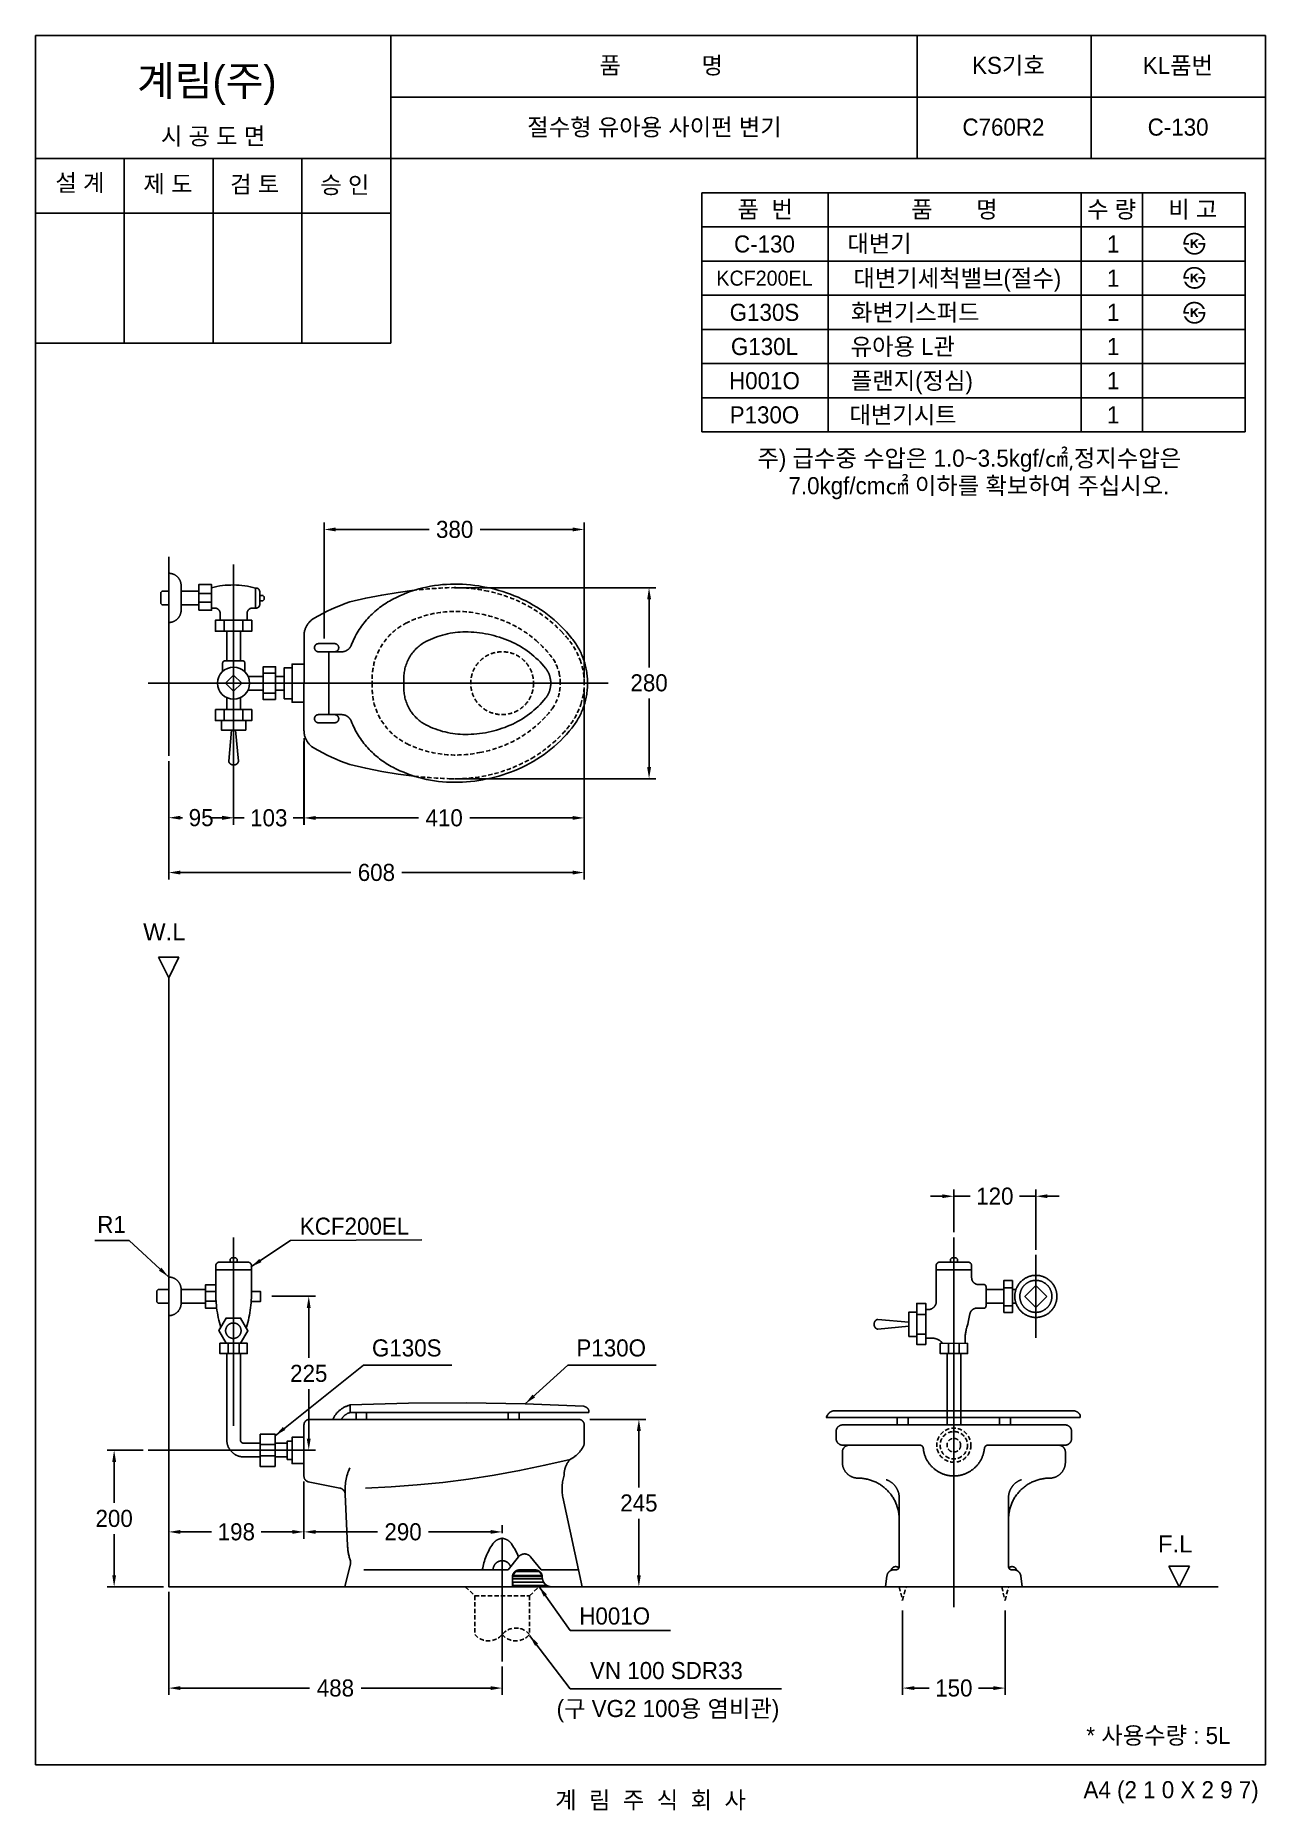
# Model space of a CAD drawing. Header units: millimetres. Extents: x 0 to 1800, y -67 to 2530.
import ezdxf
from ezdxf.enums import TextEntityAlignment as Align
from ezdxf.lldxf.tags import DXFTag

# ---------------------------------------------------------------- set-up
doc = ezdxf.new("R2010")
doc.units = ezdxf.units.MM
doc.linetypes.add('DASHED2', pattern=[9.525, 6.35, -3.175])
for name, color, linetype in [('TEXT', 7, 'Continuous'), ('내부선 및 부속', 4, 'Continuous'), ('도각라인', 255, 'Continuous'), ('외형선', 3, 'Continuous'), ('점선', 6, 'DASHED2'), ('중심선', 1, 'DASHED'), ('치수선', 7, 'Continuous')]:
    doc.layers.add(name, color=color, linetype=linetype)
doc.styles.add('____', font='')
doc.styles.add('타이틀', font='H2GTRM.TTF', dxfattribs={"height": 25})
doc.styles.get('____').set_extended_font_data('굴림')
tags = doc.linetypes.add('DASHDOT', pattern=[70, 31, -13, 13, -13]).pattern_tags.tags
tags[10:11] = [DXFTag(74, 4), DXFTag(75, 0), DXFTag(340, '0'), DXFTag(46, 0.0), DXFTag(50, 0.0), DXFTag(44, 0.0), DXFTag(45, 0.0)]
tags[8:9] = [DXFTag(74, 4), DXFTag(75, 0), DXFTag(340, '0'), DXFTag(46, 0.0), DXFTag(50, 0.0), DXFTag(44, 0.0), DXFTag(45, 0.0)]
tags[6:7] = [DXFTag(74, 4), DXFTag(75, 0), DXFTag(340, '0'), DXFTag(46, 0.0), DXFTag(50, 0.0), DXFTag(44, 0.0), DXFTag(45, 0.0)]
tags[4:5] = [DXFTag(74, 4), DXFTag(75, 0), DXFTag(340, '0'), DXFTag(46, 0.0), DXFTag(50, 0.0), DXFTag(44, 0.0), DXFTag(45, 0.0)]
tags = doc.linetypes.add('DASHED', pattern=[25.72, 12.86, -12.86]).pattern_tags.tags
tags[6:7] = [DXFTag(74, 4), DXFTag(75, 0), DXFTag(340, '0'), DXFTag(46, 0.0), DXFTag(50, 0.0), DXFTag(44, 0.0), DXFTag(45, 0.0)]
tags[4:5] = [DXFTag(74, 4), DXFTag(75, 0), DXFTag(340, '0'), DXFTag(46, 0.0), DXFTag(50, 0.0), DXFTag(44, 0.0), DXFTag(45, 0.0)]
doc.dimstyles.new('MSADIM', dxfattribs={"dimtxt": 33, "dimasz": 17, "dimexe": 10, "dimexo": 7.5, "dimgap": 10, "dimtad": 0, "dimtih": 1, "dimtoh": 1, "dimdec": 0, "dimzin": 1, "dimdsep": 46, "dimtxsty": '____', "dimcen": 11.25, "dimadec": 0, "dimazin": 0, "dimtfac": 1, "dimtdec": 0, "dimtix": 1, "dimtmove": 0, "dimatfit": 3, "dimfxl": 0, "dimtolj": 1, "dimtzin": 1, "dimarcsym": 0})

msp = doc.modelspace()

# ---------------------------------------------------------------- texts
at = {"layer": 'TEXT', "style": '타이틀'}
for s, height, p in [('품             명', 25, (915.7, 2486.4)), ('KS기호', 25, (1423.8, 2486.3)), ('KL품번', 25, (1671.8, 2486.1)), ('시 공 도 면', 25, (259.9, 2382.7)), ('절수형 유아용 사이펀 변기', 25, (905.8, 2396)), ('C760R2', 25, (1416.5, 2396)), ('C-130', 25, (1672.1, 2396)), ('설 계', 25, (65, 2314.6)), ('제 도', 25, (193.8, 2312.9)), ('검 토', 25, (320.8, 2312.3)), ('승 인', 25, (452.7, 2311.4)), ('품  번', 25, (1067.9, 2275.7)), ('품       명', 25, (1344.8, 2275.7)), ('수 량', 25, (1574.8, 2275.7)), ('비 고', 25, (1693.6, 2275.7)), ('C-130', 25, (1066.8, 2225)), ('대변기', 25, (1235.1, 2225.6)), ('1', 25, (1577, 2225)), ('KCF200EL', 22, (1066.8, 2175)), ('대변기세척밸브(절수)', 25, (1349, 2175)), ('1', 25, (1577, 2175)), ('G130S', 25, (1066.8, 2125)), ('화변기스퍼드', 25, (1287.5, 2125)), ('1', 25, (1577, 2125)), ('G130L', 25, (1066.8, 2075)), ('유아용 L관', 25, (1269.2, 2075)), ('1', 25, (1577, 2075)), ('H001O', 25, (1066.8, 2025)), ('플랜지(정심)', 25, (1282.5, 2025)), ('1', 25, (1577, 2025)), ('P130O', 25, (1066.8, 1975)), ('대변기시트', 25, (1269.6, 1975)), ('1', 25, (1577, 1975)), ('H001O', 25, (847.6, 217.7)), ('* 사용수량 : 5L', 25, (1643.3, 42.9)), ('계  림  주  식  회  사', 25, (900, -51.7))]:
    msp.add_text(s, height=height, dxfattribs=at).set_placement(p, align=Align.MIDDLE_CENTER)
msp.add_text('계림(주)', height=44, dxfattribs=at).set_placement((148.7, 2441.8))
msp.add_text('A4 (2 1 0 X 2 9 7)', height=25, dxfattribs=at).set_placement((1790, -36.5), align=Align.MIDDLE_RIGHT)
at = {"layer": 'TEXT', "char_height": 25, "attachment_point": 1, "line_spacing_factor": 0.963855, "style": '타이틀'}
for s, insert, width in [('\\A1;주) 급수중 수압은 1.0~3.5kgf/㎠{\\fISOCPEUR|b0|i0|c0|p34;,}정지수압은 \\P     7.0kgf/cm㎠ 이하를 확보하여 주십시오.', (1056.5, 1924.1), 820.252), ('\\fArial;W.L', (157.5, 1231.2), 248.993), ('\\A1;R1', (90.4, 803), 248.993), ('\\A1;KCF200EL', (386.9, 800.5), 248.993), ('\\A1;G130S', (492.4, 622.4), 248.993), ('\\A1;P130O', (791.6, 622.4), 248.993), ('\\fArial;F.L', (1642.5, 335.7), 248.993), ('\\A1;VN 100 SDR33', (811.5, 150.4), 379.657), ('\\A1;(구 VG2 100{\\fGulim|b0|i0|c129|p50;용 염비관)}', (762.6, 94.8), 379.657)]:
    msp.add_mtext(s, dxfattribs=dict(at, insert=insert, width=width))

# ---------------------------------------------------------------- blocks, each defined once
blk = doc.blocks.new('*D2')
at = {"layer": '치수선', "color": 0, "linetype": 'Continuous', "lineweight": -2}
for p, q in [((811.2, 505.4), (893, 505.4)), ((883, 488.4), (883, 405.7)), ((883, 277.4), (883, 360)), ((807.4, 260.4), (893, 260.4))]:
    blk.add_line(p, q, dxfattribs=at)
at = {"layer": '치수선', "color": 0, "linetype": 'Continuous'}
for points in [[(880.1, 488.4), (885.8, 488.4), (883, 505.4)], [(880.1, 277.4), (885.8, 277.4), (883, 260.4)]]:
    blk.add_solid(points, dxfattribs=at)
at = {"layer": '치수선', "color": 0, "linetype": 'Continuous', "insert": (883, 382.9), "char_height": 25, "attachment_point": 5, "style": '____'}
blk.add_mtext('\\A1;245', dxfattribs=at)
blk = doc.blocks.new('*D3')
at = {"layer": '치수선', "color": 0, "linetype": 'Continuous', "lineweight": -2}
for p, q in [((392.9, 1496.9), (392.9, 1375.3)), ((289.9, 1439.1), (289.9, 1375.3)), ((272.9, 1385.3), (255.9, 1385.3)), ((289.9, 1385.3), (305.4, 1385.3)), ((392.9, 1385.3), (377.3, 1385.3)), ((409.9, 1385.3), (426.9, 1385.3))]:
    blk.add_line(p, q, dxfattribs=at)
at = {"layer": '치수선', "color": 0, "linetype": 'Continuous'}
for points in [[(272.9, 1388.1), (272.9, 1382.4), (289.9, 1385.3)], [(409.9, 1388.1), (409.9, 1382.4), (392.9, 1385.3)]]:
    blk.add_solid(points, dxfattribs=at)
at = {"layer": '치수선', "color": 0, "linetype": 'Continuous', "insert": (341.4, 1385.3), "char_height": 25, "attachment_point": 5, "style": '____'}
blk.add_mtext('\\A1;103', dxfattribs=at)
blk = doc.blocks.new('*D4')
at = {"layer": '치수선', "color": 0, "linetype": 'Continuous', "lineweight": -2}
for p, q in [((345.8, 685.4), (409.9, 685.4)), ((399.9, 668.4), (399.9, 595.3)), ((399.9, 477.2), (399.9, 549.7)), ((358.1, 460.2), (409.9, 460.2))]:
    blk.add_line(p, q, dxfattribs=at)
at = {"layer": '치수선', "color": 0, "linetype": 'Continuous'}
for points in [[(397, 668.4), (402.7, 668.4), (399.9, 685.4)], [(397, 477.2), (402.7, 477.2), (399.9, 460.2)]]:
    blk.add_solid(points, dxfattribs=at)
at = {"layer": '치수선', "color": 0, "linetype": 'Continuous', "insert": (399.9, 572.5), "char_height": 25, "attachment_point": 5, "style": '____'}
blk.add_mtext('\\A1;225', dxfattribs=at)
blk = doc.blocks.new('*D5')
at = {"layer": '치수선', "color": 0, "linetype": 'Continuous', "lineweight": -2}
for p, q in [((289.9, 1438.9), (289.9, 1375.6)), ((194.9, 1307.4), (194.9, 1395.6)), ((211.9, 1385.6), (214.9, 1385.6)), ((272.9, 1385.6), (269.9, 1385.6))]:
    blk.add_line(p, q, dxfattribs=at)
at = {"layer": '치수선', "color": 0, "linetype": 'Continuous'}
for points in [[(211.9, 1388.4), (211.9, 1382.8), (194.9, 1385.6)], [(272.9, 1388.4), (272.9, 1382.8), (289.9, 1385.6)]]:
    blk.add_solid(points, dxfattribs=at)
at = {"layer": '치수선', "color": 0, "linetype": 'Continuous', "insert": (242.4, 1385.6), "char_height": 25, "attachment_point": 5, "style": '____'}
blk.add_mtext('\\A1;95', dxfattribs=at)
blk = doc.blocks.new('*D6')
at = {"layer": '치수선', "color": 0, "linetype": 'Continuous', "lineweight": -2}
for p, q in [((392.9, 405.7), (392.9, 330.7)), ((194.9, 348.8), (194.9, 330.7)), ((211.9, 340.7), (257.8, 340.7)), ((375.9, 340.7), (330.1, 340.7))]:
    blk.add_line(p, q, dxfattribs=at)
at = {"layer": '치수선', "color": 0, "linetype": 'Continuous'}
for points in [[(211.9, 343.5), (211.9, 337.9), (194.9, 340.7)], [(375.9, 343.5), (375.9, 337.9), (392.9, 340.7)]]:
    blk.add_solid(points, dxfattribs=at)
at = {"layer": '치수선', "color": 0, "linetype": 'Continuous', "insert": (293.9, 340.7), "char_height": 25, "attachment_point": 5, "style": '____'}
blk.add_mtext('\\A1;198', dxfattribs=at)
blk = doc.blocks.new('*D7')
at = {"layer": '치수선', "color": 0, "linetype": 'Continuous', "lineweight": -2}
for p, q in [((422.5, 1648), (422.5, 1817.3)), ((439.5, 1807.3), (576.1, 1807.3)), ((785.9, 1807.3), (650.7, 1807.3)), ((802.9, 1589.9), (802.9, 1817.3))]:
    blk.add_line(p, q, dxfattribs=at)
at = {"layer": '치수선', "color": 0, "linetype": 'Continuous'}
for points in [[(439.5, 1810.2), (439.5, 1804.5), (422.5, 1807.3)], [(785.9, 1810.2), (785.9, 1804.5), (802.9, 1807.3)]]:
    blk.add_solid(points, dxfattribs=at)
at = {"layer": '치수선', "color": 0, "linetype": 'Continuous', "insert": (613.4, 1807.3), "char_height": 25, "attachment_point": 5, "style": '____'}
blk.add_mtext('\\A1;380', dxfattribs=at)
blk = doc.blocks.new('*D8')
at = {"layer": '치수선', "color": 0, "linetype": 'Continuous', "lineweight": -2}
for p, q in [((1268.9, 225.7), (1268.9, 102.2)), ((1418.9, 225.7), (1418.9, 102.2)), ((1285.9, 112.2), (1308, 112.2)), ((1401.9, 112.2), (1379.9, 112.2))]:
    blk.add_line(p, q, dxfattribs=at)
at = {"layer": '치수선', "color": 0, "linetype": 'Continuous'}
for points in [[(1285.9, 115), (1285.9, 109.4), (1268.9, 112.2)], [(1401.9, 115), (1401.9, 109.4), (1418.9, 112.2)]]:
    blk.add_solid(points, dxfattribs=at)
at = {"layer": '치수선', "color": 0, "linetype": 'Continuous', "insert": (1343.9, 112.2), "char_height": 25, "attachment_point": 5, "style": '____'}
blk.add_mtext('\\A1;150', dxfattribs=at)
blk = doc.blocks.new('*D37')
at = {"layer": '치수선', "color": 0, "linetype": 'Continuous', "lineweight": -2}
for p, q in [((392.9, 414.4), (392.9, 330.7)), ((409.9, 340.7), (500.6, 340.7)), ((665.9, 340.7), (575.2, 340.7)), ((682.9, 338.9), (682.9, 350.7))]:
    blk.add_line(p, q, dxfattribs=at)
at = {"layer": '치수선', "color": 0, "linetype": 'Continuous'}
for points in [[(409.9, 343.5), (409.9, 337.9), (392.9, 340.7)], [(665.9, 343.5), (665.9, 337.9), (682.9, 340.7)]]:
    blk.add_solid(points, dxfattribs=at)
at = {"layer": '치수선', "color": 0, "linetype": 'Continuous', "insert": (537.9, 340.7), "char_height": 25, "attachment_point": 5, "style": '____'}
blk.add_mtext('\\A1;290', dxfattribs=at)
blk = doc.blocks.new('*D38')
at = {"layer": '치수선', "color": 0, "linetype": 'Continuous', "lineweight": -2}
for p, q in [((194.9, 252.9), (194.9, 102.2)), ((682.9, 143.7), (682.9, 102.2)), ((211.9, 112.2), (401.1, 112.2)), ((665.9, 112.2), (476.8, 112.2))]:
    blk.add_line(p, q, dxfattribs=at)
at = {"layer": '치수선', "color": 0, "linetype": 'Continuous'}
for points in [[(211.9, 115), (211.9, 109.4), (194.9, 112.2)], [(665.9, 115), (665.9, 109.4), (682.9, 112.2)]]:
    blk.add_solid(points, dxfattribs=at)
at = {"layer": '치수선', "color": 0, "linetype": 'Continuous', "insert": (438.9, 112.2), "char_height": 25, "attachment_point": 5, "style": '____'}
blk.add_mtext('\\A1;488', dxfattribs=at)
blk = doc.blocks.new('*D39')
at = {"layer": '치수선', "color": 0, "linetype": 'Continuous', "lineweight": -2}
for p, q in [((157.4, 460.2), (105.1, 460.2)), ((115.1, 443.2), (115.1, 383.1)), ((115.1, 277.4), (115.1, 337.5)), ((187.4, 260.4), (105.1, 260.4))]:
    blk.add_line(p, q, dxfattribs=at)
at = {"layer": '치수선', "color": 0, "linetype": 'Continuous'}
for points in [[(112.3, 443.2), (117.9, 443.2), (115.1, 460.2)], [(112.3, 277.4), (117.9, 277.4), (115.1, 260.4)]]:
    blk.add_solid(points, dxfattribs=at)
at = {"layer": '치수선', "color": 0, "linetype": 'Continuous', "insert": (115.1, 360.3), "char_height": 25, "attachment_point": 5, "style": '____'}
blk.add_mtext('\\A1;200', dxfattribs=at)
blk = doc.blocks.new('*D29')
at = {"layer": '치수선', "color": 0, "linetype": 'Continuous', "lineweight": -2}
for p, q in [((613.1, 1722.1), (907.9, 1722.1)), ((897.9, 1705.1), (897.9, 1605.6)), ((897.9, 1459.7), (897.9, 1560)), ((613.1, 1442.7), (907.9, 1442.7))]:
    blk.add_line(p, q, dxfattribs=at)
at = {"layer": '치수선', "color": 0, "linetype": 'Continuous'}
for points in [[(895.1, 1705.1), (900.8, 1705.1), (897.9, 1722.1)], [(895.1, 1459.7), (900.8, 1459.7), (897.9, 1442.7)]]:
    blk.add_solid(points, dxfattribs=at)
at = {"layer": '치수선', "color": 0, "linetype": 'Continuous', "insert": (897.9, 1582.8), "char_height": 25, "attachment_point": 5, "style": '____'}
blk.add_mtext('\\A1;280', dxfattribs=at)
blk = doc.blocks.new('*D30')
at = {"layer": '치수선', "color": 0, "linetype": 'Continuous', "lineweight": -2}
for p, q in [((802.9, 1574.9), (802.9, 1375.3)), ((393.2, 1501.9), (393.2, 1375.3)), ((410.2, 1385.3), (560.3, 1385.3)), ((785.9, 1385.3), (635.6, 1385.3))]:
    blk.add_line(p, q, dxfattribs=at)
at = {"layer": '치수선', "color": 0, "linetype": 'Continuous'}
for points in [[(410.2, 1388.1), (410.2, 1382.5), (393.2, 1385.3)], [(785.9, 1388.1), (785.9, 1382.5), (802.9, 1385.3)]]:
    blk.add_solid(points, dxfattribs=at)
at = {"layer": '치수선', "color": 0, "linetype": 'Continuous', "insert": (598, 1385.3), "char_height": 25, "attachment_point": 5, "style": '____'}
blk.add_mtext('\\A1;410', dxfattribs=at)
blk = doc.blocks.new('*D31')
at = {"layer": '치수선', "color": 0, "linetype": 'Continuous', "lineweight": -2}
for p, q in [((802.9, 1574.9), (802.9, 1295.4)), ((194.9, 1468.5), (194.9, 1295.4)), ((211.9, 1305.4), (461.4, 1305.4)), ((785.9, 1305.4), (536.3, 1305.4))]:
    blk.add_line(p, q, dxfattribs=at)
at = {"layer": '치수선', "color": 0, "linetype": 'Continuous'}
for points in [[(211.9, 1308.2), (211.9, 1302.5), (194.9, 1305.4)], [(785.9, 1308.2), (785.9, 1302.5), (802.9, 1305.4)]]:
    blk.add_solid(points, dxfattribs=at)
at = {"layer": '치수선', "color": 0, "linetype": 'Continuous', "insert": (498.9, 1305.4), "char_height": 25, "attachment_point": 5, "style": '____'}
blk.add_mtext('\\A1;608', dxfattribs=at)
blk = doc.blocks.new('*D32')
at = {"layer": '치수선', "color": 0, "linetype": 'Continuous', "lineweight": -2}
for p, q in [((1326.9, 831.8), (1309.9, 831.8)), ((1343.9, 779), (1343.9, 841.8)), ((1343.9, 831.8), (1368, 831.8)), ((1463.9, 831.8), (1439.9, 831.8)), ((1463.9, 753.6), (1463.9, 841.8)), ((1480.9, 831.8), (1497.9, 831.8))]:
    blk.add_line(p, q, dxfattribs=at)
at = {"layer": '치수선', "color": 0, "linetype": 'Continuous'}
for points in [[(1326.9, 834.6), (1326.9, 829), (1343.9, 831.8)], [(1480.9, 834.6), (1480.9, 829), (1463.9, 831.8)]]:
    blk.add_solid(points, dxfattribs=at)
at = {"layer": '치수선', "color": 0, "linetype": 'Continuous', "insert": (1403.9, 831.8), "char_height": 25, "attachment_point": 5, "style": '____'}
blk.add_mtext('\\A1;120', dxfattribs=at)

# ---------------------------------------------------------------- dimensions: what is measured, and where the dimension line sits
at = {"layer": '치수선', "linetype": 'Continuous'}
for base, p1, p2, text, picture, middle in [((802.9, 1807.3), (422.5, 1640.5), (802.9, 1582.4), '380', '*D7', (613.4, 1807.3)), ((392.9, 1385.3), (289.9, 1446.6), (392.9, 1504.4), '103', '*D3', (341.4, 1385.3)), ((194.9, 1385.6), (289.9, 1446.4), (194.9, 1299.9), '95', '*D5', (242.4, 1385.6))]:
    dim = msp.add_linear_dim(base=base, p1=p1, p2=p2, text=text, dimstyle='MSADIM', override={"dimtxt": 25}, dxfattribs=at)
    dim.commit()
    dim.dimension.update_dxf_attribs({"geometry": picture, "text_midpoint": middle, "dimtype": 160})
for base, p1, p2, text, picture, middle in [((897.9, 1722.1), (605.6, 1442.7), (605.6, 1722.1), '280', '*D29', (897.9, 1582.8)), ((399.9, 460.2), (338.3, 685.4), (350.6, 460.2), '225', '*D4', (399.9, 572.5))]:
    dim = msp.add_linear_dim(base=base, p1=p1, p2=p2, angle=90, text=text, dimstyle='MSADIM', override={"dimtxt": 25}, dxfattribs=at)
    dim.commit()
    dim.dimension.update_dxf_attribs({"geometry": picture, "text_midpoint": middle, "dimtype": 160})
for base, p1, picture, middle in [((802.9, 1305.4), (194.9, 1476), '*D31', (498.9, 1305.4)), ((802.9, 1385.3), (393.2, 1509.4), '*D30', (598, 1385.3))]:
    dim = msp.add_linear_dim(base=base, p1=p1, p2=(802.9, 1582.4), dimstyle='MSADIM', override={"dimtxt": 25}, dxfattribs=at)
    dim.commit()
    dim.dimension.update_dxf_attribs({"geometry": picture, "text_midpoint": middle, "dimtype": 160})
for base, p1, p2, picture, middle in [((1463.9, 831.8), (1343.9, 771.5), (1463.9, 746.1), '*D32', (1403.9, 831.8)), ((392.9, 340.7), (682.9, 331.4), (392.9, 421.9), '*D37', (537.9, 340.7)), ((682.9, 112.2), (194.9, 260.4), (682.9, 151.2), '*D38', (438.9, 112.2)), ((1268.9, 112.2), (1418.9, 233.2), (1268.9, 233.2), '*D8', (1343.9, 112.2))]:
    dim = msp.add_linear_dim(base=base, p1=p1, p2=p2, dimstyle='MSADIM', override={"dimtxt": 25}, dxfattribs=at)
    dim.commit()
    dim.dimension.update_dxf_attribs({"geometry": picture, "text_midpoint": middle})
dim = msp.add_linear_dim(base=(883, 260.4), p1=(803.7, 505.4), p2=(799.9, 260.4), angle=90, text='245', dimstyle='MSADIM', override={"dimtxt": 25}, dxfattribs=at)
dim.commit()
dim.dimension.update_dxf_attribs({"geometry": '*D2', "text_midpoint": (883, 382.9)})
dim = msp.add_linear_dim(base=(115.1, 260.4), p1=(164.9, 460.2), p2=(194.9, 260.4), angle=90, dimstyle='MSADIM', override={"dimtxt": 25}, dxfattribs=at)
dim.commit()
dim.dimension.update_dxf_attribs({"geometry": '*D39', "text_midpoint": (115.1, 360.3), "dimtype": 160})
dim = msp.add_linear_dim(base=(194.9, 340.7), p1=(392.9, 413.2), p2=(194.9, 356.3), text='198', dimstyle='MSADIM', override={"dimtxt": 25}, dxfattribs=at)
dim.commit()
dim.dimension.update_dxf_attribs({"geometry": '*D6', "text_midpoint": (293.9, 340.7)})

# ---------------------------------------------------------------- hatches: boundary and pattern name
at = {"layer": 'TEXT'}
for points in [[(1679.9, 2224.2), (1679.8, 2224.6), (1679.8, 2225), (1679.8, 2225.4), (1679.8, 2225.8), (1679.8, 2226.2), (1679.9, 2226.6), (1679.9, 2227), (1679.9, 2227.4), (1680, 2227.8), (1680, 2228.2), (1680.1, 2228.6), (1680.2, 2229), (1680.3, 2229.4), (1680.4, 2229.8), (1680.5, 2230.1), (1680.6, 2230.5), (1680.7, 2230.9), (1680.8, 2231.3), (1681, 2231.7), (1681.1, 2232), (1681.3, 2232.4), (1681.4, 2232.7), (1681.6, 2233.1), (1681.8, 2233.4), (1682, 2233.8), (1682.1, 2234.1), (1682.4, 2234.4), (1682.6, 2234.8), (1682.8, 2235.1), (1683, 2235.4), (1683.2, 2235.7), (1683.8, 2236.3), (1684, 2236.6), (1684.3, 2236.9), (1684.6, 2237.2), (1684.9, 2237.5), (1685.2, 2237.8), (1685.5, 2238), (1685.8, 2238.3), (1686.1, 2238.5), (1686.4, 2238.7), (1686.8, 2239), (1687.1, 2239.2), (1687.4, 2239.4), (1687.8, 2239.6), (1688.2, 2239.8), (1688.5, 2239.9), (1688.9, 2240.1), (1689.3, 2240.3), (1689.7, 2240.5), (1690.2, 2240.6), (1690.6, 2240.7), (1691, 2240.9), (1691.5, 2241), (1691.9, 2241.1), (1692.4, 2241.2), (1692.8, 2241.2), (1693.3, 2241.3), (1693.8, 2241.4), (1694.2, 2241.4), (1694.7, 2241.4), (1695.2, 2241.5), (1695.7, 2241.5), (1696.5, 2241.5), (1696.8, 2241.4), (1697.2, 2241.4), (1697.6, 2241.4), (1697.9, 2241.3), (1698.3, 2241.3), (1698.6, 2241.2), (1699, 2241.2), (1699.3, 2241.1), (1699.7, 2241), (1700, 2241), (1700.4, 2240.9), (1700.7, 2240.8), (1701, 2240.7), (1701.4, 2240.6), (1701.7, 2240.5), (1702, 2240.4), (1702.3, 2240.2), (1702.6, 2240.1), (1702.9, 2240), (1703.2, 2239.8), (1703.5, 2239.7), (1703.8, 2239.5), (1704.1, 2239.4), (1704.4, 2239.2), (1704.7, 2239), (1705, 2238.9), (1705.2, 2238.7), (1705.5, 2238.5), (1705.8, 2238.3), (1706.1, 2238.1), (1706.5, 2237.7), (1706.9, 2237.4), (1707.3, 2237), (1707.7, 2236.6), (1708, 2236.2), (1708.4, 2235.8), (1708.7, 2235.4), (1709.1, 2234.9), (1709.4, 2234.5), (1709.7, 2234), (1710, 2233.5), (1710.3, 2233), (1710.5, 2232.5), (1710.8, 2232), (1711, 2231.5), (1711.3, 2230.9), (1711.3, 2230.9), (1708.2, 2230.9), (1708.2, 2230.9), (1708.1, 2231.1), (1708, 2231.3), (1708, 2231.4), (1707.9, 2231.6), (1707.8, 2231.8), (1707.7, 2232), (1707.7, 2232.1), (1707.6, 2232.3), (1707.5, 2232.5), (1707.4, 2232.6), (1707.3, 2232.8), (1707.2, 2233), (1707.1, 2233.1), (1707, 2233.3), (1706.9, 2233.5), (1706.7, 2233.6), (1706.6, 2233.8), (1706.5, 2233.9), (1706.2, 2234.3), (1705.9, 2234.6), (1705.6, 2234.9), (1705.3, 2235.2), (1705, 2235.5), (1704.7, 2235.8), (1704.3, 2236.1), (1704.1, 2236.3), (1703.8, 2236.4), (1703.6, 2236.6), (1703.4, 2236.8), (1703.1, 2236.9), (1702.9, 2237.1), (1702.6, 2237.2), (1702.4, 2237.4), (1702.2, 2237.5), (1701.9, 2237.6), (1701.7, 2237.7), (1701.4, 2237.8), (1701.2, 2238), (1700.9, 2238.1), (1700.6, 2238.2), (1700.4, 2238.3), (1700.1, 2238.3), (1699.9, 2238.4), (1699.6, 2238.5), (1699.3, 2238.6), (1699.1, 2238.6), (1698.8, 2238.7), (1698.5, 2238.7), (1698.2, 2238.8), (1698, 2238.8), (1697.7, 2238.9), (1697.4, 2238.9), (1697.1, 2238.9), (1696.8, 2239), (1696.5, 2239), (1696.3, 2239), (1696, 2239), (1695.6, 2239), (1695.3, 2239), (1694.9, 2238.9), (1694.6, 2238.9), (1694.3, 2238.9), (1693.9, 2238.9), (1693.6, 2238.8), (1693.3, 2238.8), (1693, 2238.7), (1692.7, 2238.7), (1692.3, 2238.6), (1692, 2238.5), (1691.7, 2238.4), (1691.4, 2238.3), (1691.1, 2238.2), (1690.9, 2238.1), (1690.6, 2238), (1690.3, 2237.9), (1690, 2237.8), (1689.7, 2237.7), (1689.4, 2237.5), (1689.2, 2237.4), (1688.9, 2237.3), (1688.7, 2237.1), (1688.4, 2236.9), (1688.1, 2236.8), (1687.9, 2236.6), (1687.6, 2236.4), (1687.4, 2236.2), (1687.2, 2236), (1686.9, 2235.8), (1686.7, 2235.6), (1686.5, 2235.4), (1686.2, 2235.2), (1686, 2235), (1685.8, 2234.7), (1685.6, 2234.5), (1685.4, 2234.3), (1685.2, 2234), (1685, 2233.8), (1684.8, 2233.5), (1684.7, 2233.3), (1684.5, 2233), (1684.3, 2232.7), (1684.2, 2232.5), (1684, 2232.2), (1683.9, 2231.9), (1683.8, 2231.6), (1683.7, 2231.3), (1683.5, 2231.1), (1683.4, 2230.8), (1683.3, 2230.5), (1683.2, 2230.2), (1683.1, 2229.8), (1683, 2229.5), (1683, 2229.2), (1682.9, 2228.9), (1682.8, 2228.6), (1682.8, 2228.2), (1682.7, 2227.9), (1682.7, 2227.6), (1682.7, 2227.2), (1682.6, 2226.9), (1682.6, 2226.5), (1682.6, 2226.5), (1687.8, 2226.5), (1687.8, 2226.5), (1687.8, 2226.5), (1687.8, 2224.2), (1687.8, 2224.2), (1687.8, 2224.2), (1679.9, 2224.2)], [(1712, 2226.5), (1712, 2226.1), (1712, 2225.6), (1712, 2225.2), (1712, 2224.8), (1711.9, 2224.3), (1711.9, 2223.9), (1711.9, 2223.5), (1711.8, 2223.1), (1711.7, 2222.7), (1711.6, 2222.2), (1711.6, 2221.8), (1711.5, 2221.4), (1711.3, 2221), (1711.2, 2220.6), (1711.1, 2220.2), (1711, 2219.8), (1710.8, 2219.4), (1710.7, 2219), (1710.5, 2218.7), (1710.4, 2218.3), (1710.2, 2217.9), (1710, 2217.6), (1709.8, 2217.2), (1709.6, 2216.9), (1709.4, 2216.5), (1709.2, 2216.2), (1709, 2215.9), (1708.8, 2215.5), (1708.5, 2215.2), (1708.3, 2214.9), (1708, 2214.6), (1707.8, 2214.3), (1707.5, 2214), (1707.2, 2213.7), (1707, 2213.5), (1706.7, 2213.2), (1706.4, 2212.9), (1706.1, 2212.7), (1705.8, 2212.4), (1705.5, 2212.2), (1705.2, 2212), (1704.8, 2211.8), (1704.5, 2211.6), (1704.2, 2211.4), (1703.8, 2211.2), (1703.5, 2211), (1703.1, 2210.8), (1702.8, 2210.7), (1702.4, 2210.5), (1702.1, 2210.3), (1701.7, 2210.2), (1701.3, 2210.1), (1700.9, 2209.9), (1700.5, 2209.8), (1700.2, 2209.7), (1699.8, 2209.6), (1699.4, 2209.6), (1699, 2209.5), (1698.6, 2209.4), (1698.2, 2209.4), (1697.8, 2209.4), (1697.4, 2209.3), (1697, 2209.3), (1696.6, 2209.3), (1695.9, 2209.3), (1695.3, 2209.3), (1694.6, 2209.4), (1694, 2209.5), (1693.3, 2209.5), (1693, 2209.6), (1692.7, 2209.7), (1692.4, 2209.7), (1692.1, 2209.8), (1691.8, 2209.9), (1691.5, 2209.9), (1691.2, 2210), (1691, 2210.1), (1690.7, 2210.2), (1690.4, 2210.3), (1690.1, 2210.4), (1689.8, 2210.5), (1689.5, 2210.6), (1689.3, 2210.7), (1689, 2210.9), (1688.7, 2211), (1688.5, 2211.1), (1688.2, 2211.3), (1687.9, 2211.4), (1687.7, 2211.6), (1687.4, 2211.7), (1686.9, 2212), (1686.6, 2212.2), (1686.4, 2212.4), (1686.1, 2212.6), (1685.9, 2212.8), (1685.6, 2213), (1685.4, 2213.2), (1685.1, 2213.4), (1684.9, 2213.6), (1684.7, 2213.8), (1684.5, 2214.1), (1684.2, 2214.3), (1684, 2214.5), (1683.8, 2214.8), (1683.6, 2215), (1683.4, 2215.2), (1683.2, 2215.5), (1683, 2215.8), (1682.8, 2216), (1682.6, 2216.3), (1682.5, 2216.6), (1682.3, 2216.8), (1682.1, 2217.1), (1681.9, 2217.4), (1681.8, 2217.7), (1681.6, 2218), (1681.5, 2218.3), (1681.3, 2218.6), (1681, 2219.2), (1680.8, 2219.9), (1680.8, 2219.9), (1683.7, 2219.9), (1683.7, 2219.9), (1683.9, 2219.4), (1684.2, 2219), (1684.4, 2218.6), (1684.6, 2218.2), (1684.9, 2217.9), (1685.1, 2217.5), (1685.4, 2217.1), (1685.7, 2216.8), (1685.9, 2216.5), (1686.2, 2216.1), (1686.5, 2215.8), (1686.8, 2215.5), (1687.1, 2215.2), (1687.4, 2215), (1687.7, 2214.7), (1688, 2214.5), (1688.2, 2214.3), (1688.4, 2214.1), (1688.7, 2214), (1688.9, 2213.8), (1689.1, 2213.7), (1689.4, 2213.5), (1689.6, 2213.4), (1689.9, 2213.2), (1690.1, 2213.1), (1690.4, 2213), (1690.6, 2212.9), (1690.9, 2212.8), (1691.1, 2212.7), (1691.4, 2212.6), (1691.7, 2212.5), (1691.9, 2212.4), (1692.2, 2212.3), (1692.5, 2212.3), (1692.7, 2212.2), (1693, 2212.1), (1693.3, 2212.1), (1693.6, 2212), (1693.9, 2212), (1694.2, 2212), (1694.5, 2211.9), (1694.8, 2211.9), (1695.1, 2211.9), (1695.4, 2211.9), (1695.7, 2211.9), (1696, 2211.9), (1696.3, 2211.9), (1697.1, 2211.9), (1697.4, 2211.9), (1697.7, 2212), (1698, 2212), (1698.2, 2212), (1698.5, 2212), (1698.7, 2212.1), (1699, 2212.1), (1699.3, 2212.2), (1699.5, 2212.2), (1699.8, 2212.3), (1700, 2212.4), (1700.3, 2212.5), (1700.5, 2212.5), (1700.8, 2212.6), (1701, 2212.7), (1701.3, 2212.8), (1701.5, 2212.9), (1701.8, 2213), (1702, 2213.1), (1702.3, 2213.3), (1702.5, 2213.4), (1702.7, 2213.5), (1703, 2213.7), (1703.2, 2213.8), (1703.4, 2213.9), (1703.7, 2214.1), (1703.9, 2214.3), (1704.1, 2214.4), (1704.3, 2214.6), (1704.6, 2214.8), (1704.8, 2215), (1705.1, 2215.2), (1705.3, 2215.4), (1705.6, 2215.7), (1705.8, 2215.9), (1706, 2216.1), (1706.2, 2216.4), (1706.4, 2216.6), (1706.6, 2216.9), (1706.8, 2217.1), (1707, 2217.4), (1707.2, 2217.7), (1707.3, 2218), (1707.5, 2218.2), (1707.7, 2218.5), (1707.8, 2218.8), (1708, 2219.1), (1708.1, 2219.4), (1708.2, 2219.7), (1708.3, 2220), (1708.4, 2220.4), (1708.6, 2220.7), (1708.7, 2221), (1708.7, 2221.3), (1708.8, 2221.7), (1708.9, 2222), (1709, 2222.4), (1709, 2222.7), (1709.1, 2223.1), (1709.1, 2223.4), (1709.2, 2223.8), (1709.2, 2224.2), (1709.2, 2224.2), (1701.8, 2224.2), (1701.8, 2224.2), (1701.8, 2224.2), (1701.8, 2226.5), (1701.8, 2226.5), (1701.8, 2226.5), (1712, 2226.5)], [(1693.6, 2227.2), (1698.4, 2231.6), (1702.3, 2231.6), (1696.9, 2226.6), (1701.9, 2219.1), (1698.6, 2219.1), (1695, 2224.8), (1693.6, 2223.6), (1693.6, 2219.1), (1690.7, 2219.1), (1690.7, 2231.7), (1693.6, 2231.7)], [(1679.9, 2174.2), (1679.8, 2174.6), (1679.8, 2175), (1679.8, 2175.4), (1679.8, 2175.8), (1679.8, 2176.2), (1679.9, 2176.6), (1679.9, 2177), (1679.9, 2177.4), (1680, 2177.8), (1680, 2178.2), (1680.1, 2178.6), (1680.2, 2179), (1680.3, 2179.4), (1680.4, 2179.8), (1680.5, 2180.1), (1680.6, 2180.5), (1680.7, 2180.9), (1680.8, 2181.3), (1681, 2181.7), (1681.1, 2182), (1681.3, 2182.4), (1681.4, 2182.7), (1681.6, 2183.1), (1681.8, 2183.4), (1682, 2183.8), (1682.1, 2184.1), (1682.4, 2184.4), (1682.6, 2184.8), (1682.8, 2185.1), (1683, 2185.4), (1683.2, 2185.7), (1683.8, 2186.3), (1684, 2186.6), (1684.3, 2186.9), (1684.6, 2187.2), (1684.9, 2187.5), (1685.2, 2187.8), (1685.5, 2188), (1685.8, 2188.3), (1686.1, 2188.5), (1686.4, 2188.7), (1686.8, 2189), (1687.1, 2189.2), (1687.4, 2189.4), (1687.8, 2189.6), (1688.2, 2189.8), (1688.5, 2189.9), (1688.9, 2190.1), (1689.3, 2190.3), (1689.7, 2190.5), (1690.2, 2190.6), (1690.6, 2190.7), (1691, 2190.9), (1691.5, 2191), (1691.9, 2191.1), (1692.4, 2191.2), (1692.8, 2191.2), (1693.3, 2191.3), (1693.8, 2191.4), (1694.2, 2191.4), (1694.7, 2191.4), (1695.2, 2191.5), (1695.7, 2191.5), (1696.5, 2191.5), (1696.8, 2191.4), (1697.2, 2191.4), (1697.6, 2191.4), (1697.9, 2191.3), (1698.3, 2191.3), (1698.6, 2191.2), (1699, 2191.2), (1699.3, 2191.1), (1699.7, 2191), (1700, 2191), (1700.4, 2190.9), (1700.7, 2190.8), (1701, 2190.7), (1701.4, 2190.6), (1701.7, 2190.5), (1702, 2190.4), (1702.3, 2190.2), (1702.6, 2190.1), (1702.9, 2190), (1703.2, 2189.8), (1703.5, 2189.7), (1703.8, 2189.5), (1704.1, 2189.4), (1704.4, 2189.2), (1704.7, 2189), (1705, 2188.9), (1705.2, 2188.7), (1705.5, 2188.5), (1705.8, 2188.3), (1706.1, 2188.1), (1706.5, 2187.7), (1706.9, 2187.4), (1707.3, 2187), (1707.7, 2186.6), (1708, 2186.2), (1708.4, 2185.8), (1708.7, 2185.4), (1709.1, 2184.9), (1709.4, 2184.5), (1709.7, 2184), (1710, 2183.5), (1710.3, 2183), (1710.5, 2182.5), (1710.8, 2182), (1711, 2181.5), (1711.3, 2180.9), (1711.3, 2180.9), (1708.2, 2180.9), (1708.2, 2180.9), (1708.1, 2181.1), (1708, 2181.3), (1708, 2181.4), (1707.9, 2181.6), (1707.8, 2181.8), (1707.7, 2182), (1707.7, 2182.1), (1707.6, 2182.3), (1707.5, 2182.5), (1707.4, 2182.6), (1707.3, 2182.8), (1707.2, 2183), (1707.1, 2183.1), (1707, 2183.3), (1706.9, 2183.5), (1706.7, 2183.6), (1706.6, 2183.8), (1706.5, 2183.9), (1706.2, 2184.3), (1705.9, 2184.6), (1705.6, 2184.9), (1705.3, 2185.2), (1705, 2185.5), (1704.7, 2185.8), (1704.3, 2186.1), (1704.1, 2186.3), (1703.8, 2186.4), (1703.6, 2186.6), (1703.4, 2186.8), (1703.1, 2186.9), (1702.9, 2187.1), (1702.6, 2187.2), (1702.4, 2187.4), (1702.2, 2187.5), (1701.9, 2187.6), (1701.7, 2187.7), (1701.4, 2187.8), (1701.2, 2188), (1700.9, 2188.1), (1700.6, 2188.2), (1700.4, 2188.3), (1700.1, 2188.3), (1699.9, 2188.4), (1699.6, 2188.5), (1699.3, 2188.6), (1699.1, 2188.6), (1698.8, 2188.7), (1698.5, 2188.7), (1698.2, 2188.8), (1698, 2188.8), (1697.7, 2188.9), (1697.4, 2188.9), (1697.1, 2188.9), (1696.8, 2189), (1696.5, 2189), (1696.3, 2189), (1696, 2189), (1695.6, 2189), (1695.3, 2189), (1694.9, 2188.9), (1694.6, 2188.9), (1694.3, 2188.9), (1693.9, 2188.9), (1693.6, 2188.8), (1693.3, 2188.8), (1693, 2188.7), (1692.7, 2188.7), (1692.3, 2188.6), (1692, 2188.5), (1691.7, 2188.4), (1691.4, 2188.3), (1691.1, 2188.2), (1690.9, 2188.1), (1690.6, 2188), (1690.3, 2187.9), (1690, 2187.8), (1689.7, 2187.7), (1689.4, 2187.5), (1689.2, 2187.4), (1688.9, 2187.3), (1688.7, 2187.1), (1688.4, 2186.9), (1688.1, 2186.8), (1687.9, 2186.6), (1687.6, 2186.4), (1687.4, 2186.2), (1687.2, 2186), (1686.9, 2185.8), (1686.7, 2185.6), (1686.5, 2185.4), (1686.2, 2185.2), (1686, 2185), (1685.8, 2184.7), (1685.6, 2184.5), (1685.4, 2184.3), (1685.2, 2184), (1685, 2183.8), (1684.8, 2183.5), (1684.7, 2183.3), (1684.5, 2183), (1684.3, 2182.7), (1684.2, 2182.5), (1684, 2182.2), (1683.9, 2181.9), (1683.8, 2181.6), (1683.7, 2181.3), (1683.5, 2181.1), (1683.4, 2180.8), (1683.3, 2180.5), (1683.2, 2180.2), (1683.1, 2179.8), (1683, 2179.5), (1683, 2179.2), (1682.9, 2178.9), (1682.8, 2178.6), (1682.8, 2178.2), (1682.7, 2177.9), (1682.7, 2177.6), (1682.7, 2177.2), (1682.6, 2176.9), (1682.6, 2176.5), (1682.6, 2176.5), (1687.8, 2176.5), (1687.8, 2176.5), (1687.8, 2176.5), (1687.8, 2174.2), (1687.8, 2174.2), (1687.8, 2174.2), (1679.9, 2174.2)], [(1693.6, 2177.2), (1698.4, 2181.6), (1702.3, 2181.6), (1696.9, 2176.6), (1701.9, 2169.1), (1698.6, 2169.1), (1695, 2174.8), (1693.6, 2173.6), (1693.6, 2169.1), (1690.7, 2169.1), (1690.7, 2181.7), (1693.6, 2181.7)], [(1712, 2176.5), (1712, 2176.1), (1712, 2175.6), (1712, 2175.2), (1712, 2174.8), (1711.9, 2174.3), (1711.9, 2173.9), (1711.9, 2173.5), (1711.8, 2173.1), (1711.7, 2172.7), (1711.6, 2172.2), (1711.6, 2171.8), (1711.5, 2171.4), (1711.3, 2171), (1711.2, 2170.6), (1711.1, 2170.2), (1711, 2169.8), (1710.8, 2169.4), (1710.7, 2169), (1710.5, 2168.7), (1710.4, 2168.3), (1710.2, 2167.9), (1710, 2167.6), (1709.8, 2167.2), (1709.6, 2166.9), (1709.4, 2166.5), (1709.2, 2166.2), (1709, 2165.9), (1708.8, 2165.5), (1708.5, 2165.2), (1708.3, 2164.9), (1708, 2164.6), (1707.8, 2164.3), (1707.5, 2164), (1707.2, 2163.7), (1707, 2163.5), (1706.7, 2163.2), (1706.4, 2162.9), (1706.1, 2162.7), (1705.8, 2162.4), (1705.5, 2162.2), (1705.2, 2162), (1704.8, 2161.8), (1704.5, 2161.6), (1704.2, 2161.4), (1703.8, 2161.2), (1703.5, 2161), (1703.1, 2160.8), (1702.8, 2160.7), (1702.4, 2160.5), (1702.1, 2160.3), (1701.7, 2160.2), (1701.3, 2160.1), (1700.9, 2159.9), (1700.5, 2159.8), (1700.2, 2159.7), (1699.8, 2159.6), (1699.4, 2159.6), (1699, 2159.5), (1698.6, 2159.4), (1698.2, 2159.4), (1697.8, 2159.4), (1697.4, 2159.3), (1697, 2159.3), (1696.6, 2159.3), (1695.9, 2159.3), (1695.3, 2159.3), (1694.6, 2159.4), (1694, 2159.5), (1693.3, 2159.5), (1693, 2159.6), (1692.7, 2159.7), (1692.4, 2159.7), (1692.1, 2159.8), (1691.8, 2159.9), (1691.5, 2159.9), (1691.2, 2160), (1691, 2160.1), (1690.7, 2160.2), (1690.4, 2160.3), (1690.1, 2160.4), (1689.8, 2160.5), (1689.5, 2160.6), (1689.3, 2160.7), (1689, 2160.9), (1688.7, 2161), (1688.5, 2161.1), (1688.2, 2161.3), (1687.9, 2161.4), (1687.7, 2161.6), (1687.4, 2161.7), (1686.9, 2162), (1686.6, 2162.2), (1686.4, 2162.4), (1686.1, 2162.6), (1685.9, 2162.8), (1685.6, 2163), (1685.4, 2163.2), (1685.1, 2163.4), (1684.9, 2163.6), (1684.7, 2163.8), (1684.5, 2164.1), (1684.2, 2164.3), (1684, 2164.5), (1683.8, 2164.8), (1683.6, 2165), (1683.4, 2165.2), (1683.2, 2165.5), (1683, 2165.8), (1682.8, 2166), (1682.6, 2166.3), (1682.5, 2166.6), (1682.3, 2166.8), (1682.1, 2167.1), (1681.9, 2167.4), (1681.8, 2167.7), (1681.6, 2168), (1681.5, 2168.3), (1681.3, 2168.6), (1681, 2169.2), (1680.8, 2169.9), (1680.8, 2169.9), (1683.7, 2169.9), (1683.7, 2169.9), (1683.9, 2169.4), (1684.2, 2169), (1684.4, 2168.6), (1684.6, 2168.2), (1684.9, 2167.9), (1685.1, 2167.5), (1685.4, 2167.1), (1685.7, 2166.8), (1685.9, 2166.5), (1686.2, 2166.1), (1686.5, 2165.8), (1686.8, 2165.5), (1687.1, 2165.2), (1687.4, 2165), (1687.7, 2164.7), (1688, 2164.5), (1688.2, 2164.3), (1688.4, 2164.1), (1688.7, 2164), (1688.9, 2163.8), (1689.1, 2163.7), (1689.4, 2163.5), (1689.6, 2163.4), (1689.9, 2163.2), (1690.1, 2163.1), (1690.4, 2163), (1690.6, 2162.9), (1690.9, 2162.8), (1691.1, 2162.7), (1691.4, 2162.6), (1691.7, 2162.5), (1691.9, 2162.4), (1692.2, 2162.3), (1692.5, 2162.3), (1692.7, 2162.2), (1693, 2162.1), (1693.3, 2162.1), (1693.6, 2162), (1693.9, 2162), (1694.2, 2162), (1694.5, 2161.9), (1694.8, 2161.9), (1695.1, 2161.9), (1695.4, 2161.9), (1695.7, 2161.9), (1696, 2161.9), (1696.3, 2161.9), (1697.1, 2161.9), (1697.4, 2161.9), (1697.7, 2162), (1698, 2162), (1698.2, 2162), (1698.5, 2162), (1698.7, 2162.1), (1699, 2162.1), (1699.3, 2162.2), (1699.5, 2162.2), (1699.8, 2162.3), (1700, 2162.4), (1700.3, 2162.5), (1700.5, 2162.5), (1700.8, 2162.6), (1701, 2162.7), (1701.3, 2162.8), (1701.5, 2162.9), (1701.8, 2163), (1702, 2163.1), (1702.3, 2163.3), (1702.5, 2163.4), (1702.7, 2163.5), (1703, 2163.7), (1703.2, 2163.8), (1703.4, 2163.9), (1703.7, 2164.1), (1703.9, 2164.3), (1704.1, 2164.4), (1704.3, 2164.6), (1704.6, 2164.8), (1704.8, 2165), (1705.1, 2165.2), (1705.3, 2165.4), (1705.6, 2165.7), (1705.8, 2165.9), (1706, 2166.1), (1706.2, 2166.4), (1706.4, 2166.6), (1706.6, 2166.9), (1706.8, 2167.1), (1707, 2167.4), (1707.2, 2167.7), (1707.3, 2168), (1707.5, 2168.2), (1707.7, 2168.5), (1707.8, 2168.8), (1708, 2169.1), (1708.1, 2169.4), (1708.2, 2169.7), (1708.3, 2170), (1708.4, 2170.4), (1708.6, 2170.7), (1708.7, 2171), (1708.7, 2171.3), (1708.8, 2171.7), (1708.9, 2172), (1709, 2172.4), (1709, 2172.7), (1709.1, 2173.1), (1709.1, 2173.4), (1709.2, 2173.8), (1709.2, 2174.2), (1709.2, 2174.2), (1701.8, 2174.2), (1701.8, 2174.2), (1701.8, 2174.2), (1701.8, 2176.5), (1701.8, 2176.5), (1701.8, 2176.5), (1712, 2176.5)], [(1679.9, 2123.2), (1679.8, 2123.6), (1679.8, 2124), (1679.8, 2124.4), (1679.8, 2124.8), (1679.8, 2125.2), (1679.9, 2125.6), (1679.9, 2126), (1679.9, 2126.4), (1680, 2126.8), (1680, 2127.2), (1680.1, 2127.6), (1680.2, 2128), (1680.3, 2128.4), (1680.4, 2128.8), (1680.5, 2129.1), (1680.6, 2129.5), (1680.7, 2129.9), (1680.8, 2130.3), (1681, 2130.7), (1681.1, 2131), (1681.3, 2131.4), (1681.4, 2131.8), (1681.6, 2132.1), (1681.8, 2132.5), (1682, 2132.8), (1682.1, 2133.1), (1682.4, 2133.5), (1682.6, 2133.8), (1682.8, 2134.1), (1683, 2134.4), (1683.2, 2134.7), (1683.8, 2135.3), (1684, 2135.6), (1684.3, 2135.9), (1684.6, 2136.2), (1684.9, 2136.5), (1685.2, 2136.8), (1685.5, 2137), (1685.8, 2137.3), (1686.1, 2137.5), (1686.4, 2137.7), (1686.8, 2138), (1687.1, 2138.2), (1687.4, 2138.4), (1687.8, 2138.6), (1688.2, 2138.8), (1688.5, 2139), (1688.9, 2139.1), (1689.3, 2139.3), (1689.7, 2139.5), (1690.2, 2139.6), (1690.6, 2139.7), (1691, 2139.9), (1691.5, 2140), (1691.9, 2140.1), (1692.4, 2140.2), (1692.8, 2140.3), (1693.3, 2140.3), (1693.8, 2140.4), (1694.2, 2140.4), (1694.7, 2140.5), (1695.2, 2140.5), (1695.7, 2140.5), (1696.5, 2140.5), (1696.8, 2140.4), (1697.2, 2140.4), (1697.6, 2140.4), (1697.9, 2140.3), (1698.3, 2140.3), (1698.6, 2140.2), (1699, 2140.2), (1699.3, 2140.1), (1699.7, 2140.1), (1700, 2140), (1700.4, 2139.9), (1700.7, 2139.8), (1701, 2139.7), (1701.4, 2139.6), (1701.7, 2139.5), (1702, 2139.4), (1702.3, 2139.3), (1702.6, 2139.1), (1702.9, 2139), (1703.2, 2138.8), (1703.5, 2138.7), (1703.8, 2138.5), (1704.1, 2138.4), (1704.4, 2138.2), (1704.7, 2138), (1705, 2137.9), (1705.2, 2137.7), (1705.5, 2137.5), (1705.8, 2137.3), (1706.1, 2137.1), (1706.5, 2136.7), (1706.9, 2136.4), (1707.3, 2136), (1707.7, 2135.6), (1708, 2135.2), (1708.4, 2134.8), (1708.7, 2134.4), (1709.1, 2133.9), (1709.4, 2133.5), (1709.7, 2133), (1710, 2132.5), (1710.3, 2132), (1710.5, 2131.5), (1710.8, 2131), (1711, 2130.5), (1711.3, 2129.9), (1711.3, 2129.9), (1708.2, 2129.9), (1708.2, 2129.9), (1708.1, 2130.1), (1708, 2130.3), (1708, 2130.4), (1707.9, 2130.6), (1707.8, 2130.8), (1707.7, 2131), (1707.7, 2131.1), (1707.6, 2131.3), (1707.5, 2131.5), (1707.4, 2131.6), (1707.3, 2131.8), (1707.2, 2132), (1707.1, 2132.1), (1707, 2132.3), (1706.9, 2132.5), (1706.7, 2132.6), (1706.6, 2132.8), (1706.5, 2132.9), (1706.2, 2133.3), (1705.9, 2133.6), (1705.6, 2133.9), (1705.3, 2134.2), (1705, 2134.5), (1704.7, 2134.8), (1704.3, 2135.1), (1704.1, 2135.3), (1703.8, 2135.4), (1703.6, 2135.6), (1703.4, 2135.8), (1703.1, 2135.9), (1702.9, 2136.1), (1702.6, 2136.2), (1702.4, 2136.4), (1702.2, 2136.5), (1701.9, 2136.6), (1701.7, 2136.7), (1701.4, 2136.9), (1701.2, 2137), (1700.9, 2137.1), (1700.6, 2137.2), (1700.4, 2137.3), (1700.1, 2137.4), (1699.9, 2137.4), (1699.6, 2137.5), (1699.3, 2137.6), (1699.1, 2137.6), (1698.8, 2137.7), (1698.5, 2137.8), (1698.2, 2137.8), (1698, 2137.8), (1697.7, 2137.9), (1697.4, 2137.9), (1697.1, 2137.9), (1696.8, 2138), (1696.5, 2138), (1696.3, 2138), (1696, 2138), (1695.6, 2138), (1695.3, 2138), (1694.9, 2138), (1694.6, 2137.9), (1694.3, 2137.9), (1693.9, 2137.9), (1693.6, 2137.8), (1693.3, 2137.8), (1693, 2137.7), (1692.7, 2137.7), (1692.3, 2137.6), (1692, 2137.5), (1691.7, 2137.4), (1691.4, 2137.3), (1691.1, 2137.3), (1690.9, 2137.2), (1690.6, 2137), (1690.3, 2136.9), (1690, 2136.8), (1689.7, 2136.7), (1689.4, 2136.5), (1689.2, 2136.4), (1688.9, 2136.3), (1688.7, 2136.1), (1688.4, 2135.9), (1688.1, 2135.8), (1687.9, 2135.6), (1687.6, 2135.4), (1687.4, 2135.2), (1687.2, 2135.1), (1686.9, 2134.9), (1686.7, 2134.6), (1686.5, 2134.4), (1686.2, 2134.2), (1686, 2134), (1685.8, 2133.8), (1685.6, 2133.5), (1685.4, 2133.3), (1685.2, 2133), (1685, 2132.8), (1684.8, 2132.5), (1684.7, 2132.3), (1684.5, 2132), (1684.3, 2131.7), (1684.2, 2131.5), (1684, 2131.2), (1683.9, 2130.9), (1683.8, 2130.6), (1683.7, 2130.4), (1683.5, 2130.1), (1683.4, 2129.8), (1683.3, 2129.5), (1683.2, 2129.2), (1683.1, 2128.9), (1683, 2128.5), (1683, 2128.2), (1682.9, 2127.9), (1682.8, 2127.6), (1682.8, 2127.2), (1682.7, 2126.9), (1682.7, 2126.6), (1682.7, 2126.2), (1682.6, 2125.9), (1682.6, 2125.5), (1682.6, 2125.5), (1687.8, 2125.5), (1687.8, 2125.5), (1687.8, 2125.5), (1687.8, 2123.2), (1687.8, 2123.2), (1687.8, 2123.2), (1679.9, 2123.2)], [(1693.6, 2126.2), (1698.4, 2130.6), (1702.3, 2130.6), (1696.9, 2125.6), (1701.9, 2118.1), (1698.6, 2118.1), (1695, 2123.8), (1693.6, 2122.6), (1693.6, 2118.1), (1690.7, 2118.1), (1690.7, 2130.7), (1693.6, 2130.7)], [(1712, 2125.5), (1712, 2125.1), (1712, 2124.7), (1712, 2124.2), (1712, 2123.8), (1711.9, 2123.4), (1711.9, 2122.9), (1711.9, 2122.5), (1711.8, 2122.1), (1711.7, 2121.7), (1711.6, 2121.2), (1711.6, 2120.8), (1711.5, 2120.4), (1711.3, 2120), (1711.2, 2119.6), (1711.1, 2119.2), (1711, 2118.8), (1710.8, 2118.4), (1710.7, 2118), (1710.5, 2117.7), (1710.4, 2117.3), (1710.2, 2116.9), (1710, 2116.6), (1709.8, 2116.2), (1709.6, 2115.9), (1709.4, 2115.5), (1709.2, 2115.2), (1709, 2114.9), (1708.8, 2114.6), (1708.5, 2114.2), (1708.3, 2113.9), (1708, 2113.6), (1707.8, 2113.3), (1707.5, 2113), (1707.2, 2112.7), (1707, 2112.5), (1706.7, 2112.2), (1706.4, 2111.9), (1706.1, 2111.7), (1705.8, 2111.5), (1705.5, 2111.2), (1705.2, 2111), (1704.8, 2110.8), (1704.5, 2110.6), (1704.2, 2110.4), (1703.8, 2110.2), (1703.5, 2110), (1703.1, 2109.8), (1702.8, 2109.7), (1702.4, 2109.5), (1702.1, 2109.4), (1701.7, 2109.2), (1701.3, 2109.1), (1700.9, 2109), (1700.5, 2108.8), (1700.2, 2108.7), (1699.8, 2108.7), (1699.4, 2108.6), (1699, 2108.5), (1698.6, 2108.5), (1698.2, 2108.4), (1697.8, 2108.4), (1697.4, 2108.3), (1697, 2108.3), (1696.6, 2108.3), (1695.9, 2108.3), (1695.3, 2108.4), (1694.6, 2108.4), (1694, 2108.5), (1693.3, 2108.6), (1693, 2108.6), (1692.7, 2108.7), (1692.4, 2108.7), (1692.1, 2108.8), (1691.8, 2108.9), (1691.5, 2108.9), (1691.2, 2109), (1691, 2109.1), (1690.7, 2109.2), (1690.4, 2109.3), (1690.1, 2109.4), (1689.8, 2109.5), (1689.5, 2109.6), (1689.3, 2109.7), (1689, 2109.9), (1688.7, 2110), (1688.5, 2110.1), (1688.2, 2110.3), (1687.9, 2110.4), (1687.7, 2110.6), (1687.4, 2110.7), (1686.9, 2111.1), (1686.6, 2111.2), (1686.4, 2111.4), (1686.1, 2111.6), (1685.9, 2111.8), (1685.6, 2112), (1685.4, 2112.2), (1685.1, 2112.4), (1684.9, 2112.6), (1684.7, 2112.8), (1684.5, 2113.1), (1684.2, 2113.3), (1684, 2113.5), (1683.8, 2113.8), (1683.6, 2114), (1683.4, 2114.3), (1683.2, 2114.5), (1683, 2114.8), (1682.8, 2115), (1682.6, 2115.3), (1682.5, 2115.6), (1682.3, 2115.8), (1682.1, 2116.1), (1681.9, 2116.4), (1681.8, 2116.7), (1681.6, 2117), (1681.5, 2117.3), (1681.3, 2117.6), (1681, 2118.2), (1680.8, 2118.9), (1680.8, 2118.9), (1683.7, 2118.9), (1683.7, 2118.9), (1683.9, 2118.5), (1684.2, 2118), (1684.4, 2117.6), (1684.6, 2117.2), (1684.9, 2116.9), (1685.1, 2116.5), (1685.4, 2116.1), (1685.7, 2115.8), (1685.9, 2115.5), (1686.2, 2115.1), (1686.5, 2114.8), (1686.8, 2114.5), (1687.1, 2114.3), (1687.4, 2114), (1687.7, 2113.7), (1688, 2113.5), (1688.2, 2113.3), (1688.4, 2113.1), (1688.7, 2113), (1688.9, 2112.8), (1689.1, 2112.7), (1689.4, 2112.5), (1689.6, 2112.4), (1689.9, 2112.3), (1690.1, 2112.1), (1690.4, 2112), (1690.6, 2111.9), (1690.9, 2111.8), (1691.1, 2111.7), (1691.4, 2111.6), (1691.7, 2111.5), (1691.9, 2111.4), (1692.2, 2111.4), (1692.5, 2111.3), (1692.7, 2111.2), (1693, 2111.2), (1693.3, 2111.1), (1693.6, 2111.1), (1693.9, 2111), (1694.2, 2111), (1694.5, 2111), (1694.8, 2110.9), (1695.1, 2110.9), (1695.4, 2110.9), (1695.7, 2110.9), (1696, 2110.9), (1696.3, 2110.9), (1697.1, 2110.9), (1697.4, 2110.9), (1697.7, 2111), (1698, 2111), (1698.2, 2111), (1698.5, 2111.1), (1698.7, 2111.1), (1699, 2111.1), (1699.3, 2111.2), (1699.5, 2111.3), (1699.8, 2111.3), (1700, 2111.4), (1700.3, 2111.5), (1700.5, 2111.5), (1700.8, 2111.6), (1701, 2111.7), (1701.3, 2111.8), (1701.5, 2111.9), (1701.8, 2112), (1702, 2112.2), (1702.3, 2112.3), (1702.5, 2112.4), (1702.7, 2112.5), (1703, 2112.7), (1703.2, 2112.8), (1703.4, 2113), (1703.7, 2113.1), (1703.9, 2113.3), (1704.1, 2113.4), (1704.3, 2113.6), (1704.6, 2113.8), (1704.8, 2114), (1705.1, 2114.2), (1705.3, 2114.4), (1705.6, 2114.7), (1705.8, 2114.9), (1706, 2115.1), (1706.2, 2115.4), (1706.4, 2115.6), (1706.6, 2115.9), (1706.8, 2116.2), (1707, 2116.4), (1707.2, 2116.7), (1707.3, 2117), (1707.5, 2117.3), (1707.7, 2117.5), (1707.8, 2117.8), (1708, 2118.1), (1708.1, 2118.4), (1708.2, 2118.7), (1708.3, 2119), (1708.4, 2119.4), (1708.6, 2119.7), (1708.7, 2120), (1708.7, 2120.3), (1708.8, 2120.7), (1708.9, 2121), (1709, 2121.4), (1709, 2121.7), (1709.1, 2122.1), (1709.1, 2122.4), (1709.2, 2122.8), (1709.2, 2123.2), (1709.2, 2123.2), (1701.8, 2123.2), (1701.8, 2123.2), (1701.8, 2123.2), (1701.8, 2125.5), (1701.8, 2125.5), (1701.8, 2125.5), (1712, 2125.5)]]:
    msp.add_hatch(color=256, dxfattribs=at).paths.add_polyline_path(points, flags=0)

# ---------------------------------------------------------------- linework, layer by layer
at = {"layer": '내부선 및 부속', "linetype": 'Continuous'}
for points in [[(194.9, 1671.2), (195.3, 1671.2), (195.8, 1671.3), (196.2, 1671.3), (196.6, 1671.3), (197, 1671.4), (197.4, 1671.4), (197.8, 1671.5), (198.3, 1671.5), (198.7, 1671.6), (199.1, 1671.7), (199.5, 1671.8), (199.9, 1671.9), (200.4, 1672.1), (200.8, 1672.2), (201.2, 1672.4), (201.6, 1672.5), (202.1, 1672.7), (202.5, 1672.9), (202.9, 1673.1), (203.3, 1673.3), (203.7, 1673.5), (204.1, 1673.7), (204.5, 1674), (204.9, 1674.2), (205.3, 1674.5), (205.7, 1674.7), (206, 1675), (206.4, 1675.3), (206.8, 1675.6), (207.1, 1675.9), (207.5, 1676.2), (207.8, 1676.6), (208.1, 1676.9), (208.5, 1677.3), (208.8, 1677.6), (209.1, 1678), (209.4, 1678.3), (209.6, 1678.7), (209.9, 1679.1), (210.2, 1679.5), (210.4, 1679.9), (210.7, 1680.3), (210.9, 1680.7), (211.1, 1681.1), (211.3, 1681.5), (211.5, 1681.9), (211.7, 1682.3), (211.9, 1682.7), (212, 1683.2), (212.2, 1683.6), (212.3, 1684), (212.4, 1684.4), (212.6, 1684.9), (212.7, 1685.3), (212.8, 1685.7), (212.8, 1686.1), (212.9, 1686.6), (213, 1687), (213, 1687.4), (213.1, 1687.8), (213.1, 1688.2), (213.1, 1688.6), (213.1, 1689), (213.1, 1725), (213.1, 1725.4), (213.1, 1725.8), (213.1, 1726.2), (213.1, 1726.7), (213, 1727.1), (213, 1727.5), (212.9, 1727.9), (212.8, 1728.3), (212.8, 1728.8), (212.7, 1729.2), (212.6, 1729.6), (212.4, 1730), (212.3, 1730.5), (212.2, 1730.9), (212, 1731.3), (211.9, 1731.7), (211.7, 1732.1), (211.5, 1732.6), (211.3, 1733), (211.1, 1733.4), (210.9, 1733.8), (210.7, 1734.2), (210.4, 1734.6), (210.2, 1735), (209.9, 1735.4), (209.6, 1735.8), (209.4, 1736.1), (209.1, 1736.5), (208.8, 1736.9), (208.5, 1737.2), (208.1, 1737.6), (207.8, 1737.9), (207.5, 1738.2), (207.1, 1738.5), (206.8, 1738.9), (206.4, 1739.2), (206, 1739.5), (205.7, 1739.7), (205.3, 1740), (204.9, 1740.3), (204.5, 1740.5), (204.1, 1740.8), (203.7, 1741), (203.3, 1741.2), (202.9, 1741.4), (202.5, 1741.6), (202.1, 1741.8), (201.6, 1742), (201.2, 1742.1), (200.8, 1742.3), (200.4, 1742.4), (199.9, 1742.5), (199.5, 1742.6), (199.1, 1742.7), (198.7, 1742.8), (198.3, 1742.9), (197.8, 1743), (197.4, 1743.1), (197, 1743.1), (196.6, 1743.2), (196.2, 1743.2), (195.8, 1743.2), (195.3, 1743.2), (194.9, 1743.2)], [(194.9, 1717.1), (185.2, 1717.1), (183.2, 1715.1), (183.2, 1699), (185.2, 1697), (194.9, 1697)], [(238.9, 1717.2), (213.1, 1717.2)], [(238.9, 1689.1), (257.7, 1689.1), (257.7, 1726.7), (238.9, 1726.7), (238.9, 1689.1)], [(257.7, 1722.1), (261.7, 1723.1), (265.6, 1723.9), (269.6, 1724.6), (273.7, 1725.2), (277.7, 1725.6), (281.8, 1725.9), (285.9, 1726), (290, 1726.1), (294.1, 1726), (298.2, 1725.7), (302.2, 1725.3), (306.3, 1724.8), (310.3, 1724.2), (314.3, 1723.4), (318.2, 1722.5), (322.1, 1721.4)], [(322.1, 1721.4), (322.1, 1692.4)], [(322.1, 1692.4), (323.2, 1692.4), (323.3, 1692.4), (323.4, 1692.4), (323.5, 1692.4), (323.7, 1692.4), (323.8, 1692.4), (323.9, 1692.4), (324, 1692.4), (324.1, 1692.5), (324.2, 1692.5), (324.4, 1692.5), (324.5, 1692.6), (324.6, 1692.6), (324.7, 1692.6), (324.8, 1692.7), (324.9, 1692.7), (325, 1692.8), (325.2, 1692.8), (325.3, 1692.9), (325.4, 1692.9), (325.5, 1693), (325.6, 1693), (325.7, 1693.1), (325.8, 1693.2), (325.9, 1693.3), (326, 1693.3), (326.1, 1693.4), (326.2, 1693.5), (326.3, 1693.6), (326.4, 1693.6), (326.5, 1693.7), (326.6, 1693.8), (326.7, 1693.9), (326.8, 1694), (326.9, 1694.1), (327, 1694.2), (327.1, 1694.3), (327.1, 1694.4), (327.2, 1694.5), (327.3, 1694.6), (327.3, 1694.7), (327.4, 1694.8), (327.5, 1695), (327.5, 1695.1), (327.6, 1695.2), (327.6, 1695.3), (327.7, 1695.4), (327.7, 1695.5), (327.8, 1695.6), (327.8, 1695.8), (327.9, 1695.9), (327.9, 1696), (327.9, 1696.1), (328, 1696.2), (328, 1696.3), (328, 1696.5), (328, 1696.6), (328, 1696.7), (328.1, 1696.8), (328.1, 1696.9), (328.1, 1697), (328.1, 1697.1), (328.1, 1697.3), (328.1, 1716.4), (328.1, 1716.6), (328.1, 1716.7), (328.1, 1716.8), (328.1, 1716.9), (328.1, 1717), (328, 1717.1), (328, 1717.2), (328, 1717.4), (328, 1717.5), (328, 1717.6), (327.9, 1717.7), (327.9, 1717.8), (327.9, 1717.9), (327.8, 1718.1), (327.8, 1718.2), (327.7, 1718.3), (327.7, 1718.4), (327.6, 1718.5), (327.6, 1718.6), (327.5, 1718.7), (327.5, 1718.9), (327.4, 1719), (327.3, 1719.1), (327.3, 1719.2), (327.2, 1719.3), (327.1, 1719.4), (327.1, 1719.5), (327, 1719.6), (326.9, 1719.7), (326.8, 1719.8), (326.7, 1719.9), (326.6, 1720), (326.5, 1720.1), (326.4, 1720.2), (326.3, 1720.2), (326.2, 1720.3), (326.1, 1720.4), (326, 1720.5), (325.9, 1720.6), (325.8, 1720.6), (325.7, 1720.7), (325.6, 1720.8), (325.5, 1720.8), (325.4, 1720.9), (325.3, 1720.9), (325.2, 1721), (325, 1721), (324.9, 1721.1), (324.8, 1721.1), (324.7, 1721.2), (324.6, 1721.2), (324.5, 1721.3), (324.4, 1721.3), (324.2, 1721.3), (324.1, 1721.3), (324, 1721.4), (323.9, 1721.4), (323.8, 1721.4), (323.7, 1721.4), (323.5, 1721.4), (323.4, 1721.4), (323.3, 1721.4), (323.2, 1721.4), (322.1, 1721.4)], [(437.8, 1536.4), (437.9, 1536.4), (438.1, 1536.4), (438.2, 1536.4), (438.3, 1536.4), (438.5, 1536.3), (438.6, 1536.3), (438.8, 1536.3), (438.9, 1536.3), (439.1, 1536.2), (439.2, 1536.2), (439.3, 1536.2), (439.5, 1536.1), (439.6, 1536.1), (439.8, 1536), (439.9, 1536), (440, 1535.9), (440.2, 1535.9), (440.3, 1535.8), (440.4, 1535.7), (440.6, 1535.7), (440.7, 1535.6), (440.8, 1535.5), (441, 1535.5), (441.1, 1535.4), (441.2, 1535.3), (441.3, 1535.2), (441.4, 1535.1), (441.6, 1535), (441.7, 1534.9), (441.8, 1534.8), (441.9, 1534.7), (442, 1534.6), (442.1, 1534.5), (442.2, 1534.4), (442.3, 1534.3), (442.4, 1534.2), (442.5, 1534.1), (442.5, 1534), (442.6, 1533.9), (442.7, 1533.7), (442.8, 1533.6), (442.9, 1533.5), (442.9, 1533.4), (443, 1533.2), (443.1, 1533.1), (443.1, 1533), (443.2, 1532.8), (443.3, 1532.7), (443.3, 1532.6), (443.4, 1532.4), (443.4, 1532.3), (443.5, 1532.2), (443.5, 1532), (443.5, 1531.9), (443.6, 1531.7), (443.6, 1531.6), (443.6, 1531.4), (443.7, 1531.3), (443.7, 1531.1), (443.7, 1531), (443.7, 1530.9), (443.7, 1530.7), (443.7, 1530.6), (443.7, 1530.4), (443.7, 1530.3), (443.7, 1530.1), (443.7, 1530), (443.7, 1529.9), (443.7, 1529.7), (443.7, 1529.6), (443.6, 1529.4), (443.6, 1529.3), (443.6, 1529.1), (443.5, 1529), (443.5, 1528.9), (443.5, 1528.7), (443.4, 1528.6), (443.4, 1528.4), (443.3, 1528.3), (443.3, 1528.2), (443.2, 1528), (443.1, 1527.9), (443.1, 1527.7), (443, 1527.6), (442.9, 1527.5), (442.9, 1527.4), (442.8, 1527.2), (442.7, 1527.1), (442.6, 1527), (442.5, 1526.9), (442.5, 1526.8), (442.4, 1526.6), (442.3, 1526.5), (442.2, 1526.4), (442.1, 1526.3), (442, 1526.2), (441.9, 1526.1), (441.8, 1526), (441.7, 1525.9), (441.6, 1525.8), (441.4, 1525.7), (441.3, 1525.7), (441.2, 1525.6), (441.1, 1525.5), (441, 1525.4), (440.8, 1525.3), (440.7, 1525.3), (440.6, 1525.2), (440.4, 1525.1), (440.3, 1525.1), (440.2, 1525), (440, 1524.9), (439.9, 1524.9), (439.8, 1524.8), (439.6, 1524.8), (439.5, 1524.7), (439.3, 1524.7), (439.2, 1524.7), (439.1, 1524.6), (438.9, 1524.6), (438.8, 1524.6), (438.6, 1524.5), (438.5, 1524.5), (438.3, 1524.5), (438.2, 1524.5), (438.1, 1524.5), (437.9, 1524.5), (414.2, 1524.5), (414.1, 1524.5), (414, 1524.5), (413.8, 1524.5), (413.7, 1524.5), (413.5, 1524.5), (413.4, 1524.5), (413.2, 1524.6), (413.1, 1524.6), (412.9, 1524.6), (412.8, 1524.7), (412.7, 1524.7), (412.5, 1524.7), (412.4, 1524.8), (412.2, 1524.8), (412.1, 1524.9), (412, 1524.9), (411.8, 1525), (411.7, 1525.1), (411.6, 1525.1), (411.4, 1525.2), (411.3, 1525.3), (411.2, 1525.3), (411.1, 1525.4), (410.9, 1525.5), (410.8, 1525.6), (410.7, 1525.7), (410.6, 1525.7), (410.5, 1525.8), (410.3, 1525.9), (410.2, 1526), (410.1, 1526.1), (410, 1526.2), (409.9, 1526.3), (409.8, 1526.4), (409.7, 1526.5), (409.6, 1526.6), (409.6, 1526.8), (409.5, 1526.9), (409.4, 1527), (409.3, 1527.1), (409.2, 1527.2), (409.1, 1527.4), (409.1, 1527.5), (409, 1527.6), (408.9, 1527.7), (408.9, 1527.9), (408.8, 1528), (408.7, 1528.2), (408.7, 1528.3), (408.6, 1528.4), (408.6, 1528.6), (408.5, 1528.7), (408.5, 1528.9), (408.5, 1529), (408.4, 1529.1), (408.4, 1529.3), (408.4, 1529.4), (408.4, 1529.6), (408.3, 1529.7), (408.3, 1529.9), (408.3, 1530), (408.3, 1530.1), (408.3, 1530.3), (408.3, 1530.4), (408.3, 1530.6), (408.3, 1530.7), (408.3, 1530.9), (408.3, 1531), (408.3, 1531.1), (408.4, 1531.3), (408.4, 1531.4), (408.4, 1531.6), (408.4, 1531.7), (408.5, 1531.9), (408.5, 1532), (408.5, 1532.2), (408.6, 1532.3), (408.6, 1532.4), (408.7, 1532.6), (408.7, 1532.7), (408.8, 1532.8), (408.9, 1533), (408.9, 1533.1), (409, 1533.2), (409.1, 1533.4), (409.1, 1533.5), (409.2, 1533.6), (409.3, 1533.7), (409.4, 1533.9), (409.5, 1534), (409.6, 1534.1), (409.6, 1534.2), (409.7, 1534.3), (409.8, 1534.4), (409.9, 1534.5), (410, 1534.6), (410.1, 1534.7), (410.2, 1534.8), (410.3, 1534.9), (410.5, 1535), (410.6, 1535.1), (410.7, 1535.2), (410.8, 1535.3), (410.9, 1535.4), (411.1, 1535.5), (411.2, 1535.5), (411.3, 1535.6), (411.4, 1535.7), (411.6, 1535.7), (411.7, 1535.8), (411.8, 1535.9), (412, 1535.9), (412.1, 1536), (412.2, 1536), (412.4, 1536.1), (412.5, 1536.1), (412.7, 1536.2), (412.8, 1536.2), (412.9, 1536.2), (413.1, 1536.3), (413.2, 1536.3), (413.4, 1536.3), (413.5, 1536.3), (413.7, 1536.4), (413.8, 1536.4), (414, 1536.4), (414.1, 1536.4), (448.1, 1536.4), (448.4, 1536.4), (448.6, 1536.4), (448.9, 1536.4), (449.2, 1536.3), (449.4, 1536.3), (449.7, 1536.3), (450, 1536.3), (450.2, 1536.2), (450.5, 1536.2), (450.8, 1536.1), (451.1, 1536.1), (451.3, 1536), (451.6, 1536), (451.9, 1535.9), (452.1, 1535.8), (452.4, 1535.7), (452.7, 1535.7), (453, 1535.6), (453.2, 1535.5), (453.5, 1535.4), (453.8, 1535.3), (454, 1535.2), (454.3, 1535.1), (454.5, 1534.9), (454.8, 1534.8), (455.1, 1534.7), (455.3, 1534.5), (455.6, 1534.4), (455.8, 1534.3), (456.1, 1534.1), (456.3, 1533.9), (456.5, 1533.8), (456.8, 1533.6), (457, 1533.5), (457.2, 1533.3), (457.5, 1533.1), (457.7, 1532.9), (457.9, 1532.7), (458.1, 1532.5), (458.3, 1532.4), (458.5, 1532.2), (458.7, 1532), (458.9, 1531.7), (459.1, 1531.5), (459.3, 1531.3), (459.5, 1531.1), (459.7, 1530.9), (459.9, 1530.7), (460.1, 1530.5), (460.2, 1530.2), (460.4, 1530), (460.5, 1529.8), (460.7, 1529.5), (460.8, 1529.3), (461, 1529.1), (461.1, 1528.8), (461.3, 1528.6), (461.4, 1528.4), (461.5, 1528.1), (461.6, 1527.9), (461.7, 1527.6), (461.9, 1527.4), (462, 1527.1), (463.1, 1524.3), (464.3, 1521.6), (465.5, 1519), (466.7, 1516.5), (468, 1513.9), (469.4, 1511.3), (470.9, 1508.8), (472.4, 1506.3), (473.9, 1503.9), (475.6, 1501.5), (477.2, 1499.1), (479, 1496.7), (480.7, 1494.4), (482.6, 1492.1), (484.5, 1489.9), (486.4, 1487.7), (488.4, 1485.5), (490.4, 1483.4), (492.5, 1481.3), (494.6, 1479.3), (496.8, 1477.3), (499, 1475.4), (501.3, 1473.6), (503.6, 1471.8), (505.9, 1470), (508.2, 1468.3), (510.6, 1466.7), (513, 1465.1), (515.5, 1463.6), (517.9, 1462.1), (520.4, 1460.7), (522.9, 1459.4), (528.1, 1456.8), (533.4, 1454.3), (538.8, 1452), (544.2, 1449.9), (549.7, 1447.9), (555.3, 1446.1), (560.9, 1444.4), (566.6, 1443), (572.3, 1441.7), (578.1, 1440.5), (583.9, 1439.6), (589.7, 1438.8), (595.5, 1438.2), (601.3, 1437.7), (607.1, 1437.5), (612.9, 1437.4), (618.9, 1437.5), (624.9, 1437.7), (630.8, 1438.1), (636.8, 1438.6), (642.8, 1439.3), (648.7, 1440.1), (654.7, 1441.1), (660.6, 1442.3), (666.5, 1443.6), (672.3, 1445), (678.1, 1446.6), (683.8, 1448.3), (689.5, 1450.2), (695.2, 1452.2), (700.7, 1454.4), (706.2, 1456.7), (711.9, 1459.2), (717.5, 1462), (723, 1464.9), (728.4, 1467.9), (733.8, 1471.2), (739.1, 1474.6), (744.2, 1478.2), (749.3, 1481.9), (754.2, 1485.8), (759, 1489.8), (763.7, 1494), (768.2, 1498.3), (772.6, 1502.8), (776.9, 1507.3), (781, 1512), (784.9, 1516.8), (786.2, 1518.4), (787.4, 1520.1), (788.7, 1521.8), (789.9, 1523.5), (791, 1525.2), (792.2, 1527), (793.3, 1528.9), (794.3, 1530.7), (795.4, 1532.6), (796.4, 1534.5), (797.4, 1536.5), (798.3, 1538.5), (799.2, 1540.5), (800.1, 1542.5), (800.9, 1544.6), (801.7, 1546.7), (802.4, 1548.8), (803.1, 1550.9), (803.8, 1553.1), (804.4, 1555.2), (804.9, 1557.4), (805.4, 1559.6), (805.9, 1561.9), (806.3, 1564.1), (806.7, 1566.4), (807, 1568.6), (807.3, 1570.9), (807.5, 1573.2), (807.7, 1575.5), (807.8, 1577.8), (807.9, 1580.1), (807.9, 1582.4), (807.9, 1584.7), (807.8, 1587), (807.7, 1589.3), (807.5, 1591.6), (807.3, 1593.9), (807, 1596.1), (806.7, 1598.4), (806.3, 1600.7), (805.9, 1602.9), (805.4, 1605.1), (804.9, 1607.3), (804.4, 1609.5), (803.8, 1611.7), (803.1, 1613.9), (802.4, 1616), (801.7, 1618.1), (800.9, 1620.2), (800.1, 1622.3), (799.2, 1624.3), (798.3, 1626.3), (797.4, 1628.3), (796.4, 1630.2), (795.4, 1632.2), (794.3, 1634), (793.3, 1635.9), (792.2, 1637.7), (791, 1639.5), (789.9, 1641.3), (788.7, 1643), (787.4, 1644.7), (786.2, 1646.4), (784.9, 1648), (781, 1652.8), (776.9, 1657.4), (772.6, 1662), (768.2, 1666.4), (763.7, 1670.7), (759, 1674.9), (754.2, 1679), (749.3, 1682.8), (744.2, 1686.6), (739.1, 1690.2), (733.8, 1693.6), (728.4, 1696.8), (723, 1699.9), (717.5, 1702.8), (711.9, 1705.5), (706.2, 1708.1), (700.7, 1710.4), (695.2, 1712.5), (689.5, 1714.6), (683.8, 1716.4), (678.1, 1718.2), (672.3, 1719.8), (666.5, 1721.2), (660.6, 1722.5), (654.7, 1723.6), (648.7, 1724.6), (642.8, 1725.5), (636.8, 1726.2), (630.8, 1726.7), (624.9, 1727.1), (618.9, 1727.3), (612.9, 1727.4), (607.1, 1727.3), (601.3, 1727), (595.5, 1726.6), (589.7, 1726), (583.9, 1725.2), (578.1, 1724.2), (572.3, 1723.1), (566.6, 1721.8), (560.9, 1720.3), (555.3, 1718.7), (549.7, 1716.8), (544.2, 1714.9), (538.8, 1712.7), (533.4, 1710.4), (528.1, 1708), (522.9, 1705.4), (520.4, 1704), (517.9, 1702.6), (515.5, 1701.2), (513, 1699.6), (510.6, 1698.1), (508.2, 1696.4), (505.9, 1694.7), (503.6, 1693), (501.3, 1691.2), (499, 1689.3), (496.8, 1687.4), (494.6, 1685.5), (492.5, 1683.4), (490.4, 1681.4), (488.4, 1679.3), (486.4, 1677.1), (484.5, 1674.9), (482.6, 1672.7), (480.7, 1670.4), (479, 1668.1), (477.2, 1665.7), (475.6, 1663.3), (473.9, 1660.9), (472.4, 1658.4), (470.9, 1655.9), (469.4, 1653.4), (468, 1650.9), (466.7, 1648.3), (465.5, 1645.7), (464.3, 1643.1), (463.1, 1640.5), (462, 1637.6), (461.9, 1637.4), (461.7, 1637.1), (461.6, 1636.9), (461.5, 1636.6), (461.4, 1636.4), (461.3, 1636.2), (461.1, 1635.9), (461, 1635.7), (460.8, 1635.5), (460.7, 1635.2), (460.5, 1635), (460.4, 1634.8), (460.2, 1634.5), (460.1, 1634.3), (459.9, 1634.1), (459.7, 1633.9), (459.5, 1633.6), (459.3, 1633.4), (459.1, 1633.2), (458.9, 1633), (458.7, 1632.8), (458.5, 1632.6), (458.3, 1632.4), (458.1, 1632.2), (457.9, 1632), (457.7, 1631.8), (457.5, 1631.7), (457.2, 1631.5), (457, 1631.3), (456.8, 1631.1), (456.5, 1631), (456.3, 1630.8), (456.1, 1630.7), (455.8, 1630.5), (455.6, 1630.4), (455.3, 1630.2), (455.1, 1630.1), (454.8, 1630), (454.5, 1629.8), (454.3, 1629.7), (454, 1629.6), (453.8, 1629.5), (453.5, 1629.4), (453.2, 1629.3), (453, 1629.2), (452.7, 1629.1), (452.4, 1629), (452.1, 1628.9), (451.9, 1628.9), (451.6, 1628.8), (451.3, 1628.7), (451.1, 1628.7), (450.8, 1628.6), (450.5, 1628.6), (450.2, 1628.5), (450, 1628.5), (449.7, 1628.5), (449.4, 1628.4), (449.2, 1628.4), (448.9, 1628.4), (448.6, 1628.4), (448.4, 1628.4), (414.2, 1628.4), (414.1, 1628.4), (414, 1628.4), (413.8, 1628.4), (413.7, 1628.4), (413.5, 1628.4), (413.4, 1628.4), (413.2, 1628.5), (413.1, 1628.5), (412.9, 1628.5), (412.8, 1628.6), (412.7, 1628.6), (412.5, 1628.6), (412.4, 1628.7), (412.2, 1628.7), (412.1, 1628.8), (412, 1628.8), (411.8, 1628.9), (411.7, 1629), (411.6, 1629), (411.4, 1629.1), (411.3, 1629.2), (411.2, 1629.2), (411.1, 1629.3), (410.9, 1629.4), (410.8, 1629.5), (410.7, 1629.6), (410.6, 1629.6), (410.5, 1629.7), (410.3, 1629.8), (410.2, 1629.9), (410.1, 1630), (410, 1630.1), (409.9, 1630.2), (409.8, 1630.3), (409.7, 1630.4), (409.6, 1630.5), (409.6, 1630.7), (409.5, 1630.8), (409.4, 1630.9), (409.3, 1631), (409.2, 1631.1), (409.1, 1631.3), (409.1, 1631.4), (409, 1631.5), (408.9, 1631.7), (408.9, 1631.8), (408.8, 1631.9), (408.7, 1632.1), (408.7, 1632.2), (408.6, 1632.3), (408.6, 1632.5), (408.5, 1632.6), (408.5, 1632.8), (408.5, 1632.9), (408.4, 1633), (408.4, 1633.2), (408.4, 1633.3), (408.4, 1633.5), (408.3, 1633.6), (408.3, 1633.8), (408.3, 1633.9), (408.3, 1634), (408.3, 1634.2), (408.3, 1634.3), (408.3, 1634.5), (408.3, 1634.6), (408.3, 1634.8), (408.3, 1634.9), (408.3, 1635.1), (408.4, 1635.2), (408.4, 1635.3), (408.4, 1635.5), (408.4, 1635.6), (408.5, 1635.8), (408.5, 1635.9), (408.5, 1636.1), (408.6, 1636.2), (408.6, 1636.3), (408.7, 1636.5), (408.7, 1636.6), (408.8, 1636.7), (408.9, 1636.9), (408.9, 1637), (409, 1637.1), (409.1, 1637.3), (409.1, 1637.4), (409.2, 1637.5), (409.3, 1637.6), (409.4, 1637.8), (409.5, 1637.9), (409.6, 1638), (409.6, 1638.1), (409.7, 1638.2), (409.8, 1638.3), (409.9, 1638.4), (410, 1638.5), (410.1, 1638.6), (410.2, 1638.7), (410.3, 1638.8), (410.5, 1638.9), (410.6, 1639), (410.7, 1639.1), (410.8, 1639.2), (410.9, 1639.3), (411.1, 1639.4), (411.2, 1639.4), (411.3, 1639.5), (411.4, 1639.6), (411.6, 1639.6), (411.7, 1639.7), (411.8, 1639.8), (412, 1639.8), (412.1, 1639.9), (412.2, 1639.9), (412.4, 1640), (412.5, 1640), (412.7, 1640.1), (412.8, 1640.1), (412.9, 1640.1), (413.1, 1640.2), (413.2, 1640.2), (413.4, 1640.2), (413.5, 1640.2), (413.7, 1640.3), (413.8, 1640.3), (414, 1640.3), (414.1, 1640.3), (437.8, 1640.3), (437.9, 1640.3), (438.1, 1640.3), (438.2, 1640.3), (438.3, 1640.3), (438.5, 1640.2), (438.6, 1640.2), (438.8, 1640.2), (438.9, 1640.2), (439.1, 1640.1), (439.2, 1640.1), (439.3, 1640.1), (439.5, 1640), (439.6, 1640), (439.8, 1639.9), (439.9, 1639.9), (440, 1639.8), (440.2, 1639.8), (440.3, 1639.7), (440.4, 1639.6), (440.6, 1639.6), (440.7, 1639.5), (440.8, 1639.4), (441, 1639.4), (441.1, 1639.3), (441.2, 1639.2), (441.3, 1639.1), (441.4, 1639), (441.6, 1638.9), (441.7, 1638.8), (441.8, 1638.7), (441.9, 1638.6), (442, 1638.5), (442.1, 1638.4), (442.2, 1638.3), (442.3, 1638.2), (442.4, 1638.1), (442.5, 1638), (442.5, 1637.9), (442.6, 1637.8), (442.7, 1637.6), (442.8, 1637.5), (442.9, 1637.4), (442.9, 1637.3), (443, 1637.1), (443.1, 1637), (443.1, 1636.9), (443.2, 1636.7), (443.3, 1636.6), (443.3, 1636.5), (443.4, 1636.3), (443.4, 1636.2), (443.5, 1636.1), (443.5, 1635.9), (443.5, 1635.8), (443.6, 1635.6), (443.6, 1635.5), (443.6, 1635.3), (443.7, 1635.2), (443.7, 1635.1), (443.7, 1634.9), (443.7, 1634.8), (443.7, 1634.6), (443.7, 1634.5), (443.7, 1634.3), (443.7, 1634.2), (443.7, 1634), (443.7, 1633.9), (443.7, 1633.8), (443.7, 1633.6), (443.7, 1633.5), (443.6, 1633.3), (443.6, 1633.2), (443.6, 1633), (443.5, 1632.9), (443.5, 1632.8), (443.5, 1632.6), (443.4, 1632.5), (443.4, 1632.3), (443.3, 1632.2), (443.3, 1632.1), (443.2, 1631.9), (443.1, 1631.8), (443.1, 1631.7), (443, 1631.5), (442.9, 1631.4), (442.9, 1631.3), (442.8, 1631.1), (442.7, 1631), (442.6, 1630.9), (442.5, 1630.8), (442.5, 1630.7), (442.4, 1630.5), (442.3, 1630.4), (442.2, 1630.3), (442.1, 1630.2), (442, 1630.1), (441.9, 1630), (441.8, 1629.9), (441.7, 1629.8), (441.6, 1629.7), (441.4, 1629.6), (441.3, 1629.6), (441.2, 1629.5), (441.1, 1629.4), (441, 1629.3), (440.8, 1629.2), (440.7, 1629.2), (440.6, 1629.1), (440.4, 1629), (440.3, 1629), (440.2, 1628.9), (440, 1628.8), (439.9, 1628.8), (439.8, 1628.7), (439.6, 1628.7), (439.5, 1628.6), (439.3, 1628.6), (439.2, 1628.6), (439.1, 1628.5), (438.9, 1628.5), (438.8, 1628.5), (438.6, 1628.4), (438.5, 1628.4), (438.3, 1628.4), (438.2, 1628.4), (438.1, 1628.4), (437.9, 1628.4), (437.8, 1628.4)], [(238.9, 1697.2), (213.1, 1697.2)], [(257.7, 1713.5), (238.9, 1713.5)], [(257.7, 1701), (238.9, 1701)], [(257.7, 1692.4), (262.5, 1692.4), (262.6, 1692.4), (262.8, 1692.3), (263, 1692.3), (263.2, 1692.3), (263.4, 1692.3), (263.6, 1692.3), (263.7, 1692.2), (263.9, 1692.2), (264.1, 1692.2), (264.3, 1692.1), (264.5, 1692.1), (264.7, 1692), (264.9, 1691.9), (265, 1691.9), (265.2, 1691.8), (265.4, 1691.7), (265.6, 1691.6), (265.8, 1691.6), (266, 1691.5), (266.1, 1691.4), (266.3, 1691.3), (266.5, 1691.2), (266.7, 1691.1), (266.8, 1690.9), (267, 1690.8), (267.2, 1690.7), (267.3, 1690.6), (267.5, 1690.4), (267.6, 1690.3), (267.8, 1690.2), (267.9, 1690), (268.1, 1689.9), (268.2, 1689.7), (268.4, 1689.6), (268.5, 1689.4), (268.6, 1689.2), (268.7, 1689.1), (268.9, 1688.9), (269, 1688.7), (269.1, 1688.6), (269.2, 1688.4), (269.3, 1688.2), (269.4, 1688), (269.5, 1687.9), (269.6, 1687.7), (269.6, 1687.5), (269.7, 1687.3), (269.8, 1687.1), (269.9, 1686.9), (269.9, 1686.8), (270, 1686.6), (270, 1686.4), (270.1, 1686.2), (270.1, 1686), (270.2, 1685.8), (270.2, 1685.6), (270.2, 1685.4), (270.2, 1685.3), (270.3, 1685.1), (270.3, 1684.9), (270.3, 1684.7), (270.3, 1684.5), (270.3, 1674.5)], [(322.1, 1692.4), (317.4, 1692.4), (317.2, 1692.4), (317.1, 1692.3), (316.9, 1692.3), (316.7, 1692.3), (316.5, 1692.3), (316.3, 1692.3), (316.1, 1692.2), (316, 1692.2), (315.8, 1692.2), (315.6, 1692.1), (315.4, 1692.1), (315.2, 1692), (315, 1691.9), (314.8, 1691.9), (314.7, 1691.8), (314.5, 1691.7), (314.3, 1691.6), (314.1, 1691.6), (313.9, 1691.5), (313.7, 1691.4), (313.6, 1691.3), (313.4, 1691.2), (313.2, 1691.1), (313, 1690.9), (312.9, 1690.8), (312.7, 1690.7), (312.6, 1690.6), (312.4, 1690.4), (312.2, 1690.3), (312.1, 1690.2), (311.9, 1690), (311.8, 1689.9), (311.7, 1689.7), (311.5, 1689.6), (311.4, 1689.4), (311.3, 1689.2), (311.1, 1689.1), (311, 1688.9), (310.9, 1688.7), (310.8, 1688.6), (310.7, 1688.4), (310.6, 1688.2), (310.5, 1688), (310.4, 1687.9), (310.3, 1687.7), (310.2, 1687.5), (310.2, 1687.3), (310.1, 1687.1), (310, 1686.9), (310, 1686.8), (309.9, 1686.6), (309.9, 1686.4), (309.8, 1686.2), (309.8, 1686), (309.7, 1685.8), (309.7, 1685.6), (309.7, 1685.4), (309.6, 1685.3), (309.6, 1685.1), (309.6, 1684.9), (309.6, 1684.7), (309.6, 1684.5), (309.6, 1674.5)], [(328.1, 1702.9), (332.7, 1702.9), (334.7, 1704.9), (334.7, 1708.9), (332.7, 1710.9), (328.1, 1710.9)], [(289.9, 1658.4), (263.4, 1658.4), (263.4, 1674.5), (316.5, 1674.5), (316.5, 1658.4), (289.9, 1658.4)], [(276.1, 1674.5), (276.1, 1658.4)], [(303.3, 1674.5), (303.3, 1658.4)], [(279.9, 1615), (279.9, 1658.4)], [(299.9, 1615), (299.9, 1658.4)], [(694.6, 1520.9), (698.3, 1522.6), (702, 1524.4), (705.6, 1526.3), (709.2, 1528.4), (712.7, 1530.5), (716.2, 1532.7), (719.6, 1535.1), (722.9, 1537.6), (726.2, 1540.1), (729.4, 1542.8), (732.4, 1545.5), (735.4, 1548.4), (738.3, 1551.3), (741.1, 1554.3), (743.8, 1557.4), (746.4, 1560.5), (746.8, 1561.1), (747.3, 1561.6), (747.7, 1562.2), (748.1, 1562.7), (748.5, 1563.3), (748.8, 1563.9), (749.2, 1564.5), (749.6, 1565.2), (749.9, 1565.8), (750.2, 1566.4), (750.6, 1567.1), (750.9, 1567.7), (751.2, 1568.4), (751.5, 1569.1), (751.7, 1569.8), (752, 1570.5), (752.3, 1571.2), (752.5, 1571.9), (752.7, 1572.6), (752.9, 1573.3), (753.1, 1574.1), (753.3, 1574.8), (753.4, 1575.5), (753.6, 1576.3), (753.7, 1577), (753.8, 1577.8), (753.9, 1578.6), (754, 1579.3), (754, 1580.1), (754.1, 1580.8), (754.1, 1581.6), (754.1, 1582.4), (754.1, 1583.1), (754.1, 1583.9), (754, 1584.7), (754, 1585.4), (753.9, 1586.2), (753.8, 1587), (753.7, 1587.7), (753.6, 1588.5), (753.4, 1589.2), (753.3, 1590), (753.1, 1590.7), (752.9, 1591.4), (752.7, 1592.2), (752.5, 1592.9), (752.3, 1593.6), (752, 1594.3), (751.7, 1595), (751.5, 1595.7), (751.2, 1596.4), (750.9, 1597), (750.6, 1597.7), (750.2, 1598.3), (749.9, 1599), (749.6, 1599.6), (749.2, 1600.2), (748.8, 1600.8), (748.5, 1601.4), (748.1, 1602), (747.7, 1602.6), (747.3, 1603.2), (746.8, 1603.7), (746.4, 1604.2), (743.8, 1607.4), (741.1, 1610.5), (738.3, 1613.5), (735.4, 1616.4), (732.4, 1619.2), (729.4, 1622), (726.2, 1624.6), (722.9, 1627.2), (719.6, 1629.7), (716.2, 1632), (712.7, 1634.3), (709.2, 1636.4), (705.6, 1638.4), (702, 1640.3), (698.3, 1642.1), (694.6, 1643.8), (690.7, 1645.4), (686.8, 1647), (682.9, 1648.4), (678.9, 1649.7), (674.8, 1650.9), (670.8, 1652), (666.7, 1653), (662.5, 1654), (658.4, 1654.8), (654.2, 1655.5), (650, 1656), (645.9, 1656.5), (641.7, 1656.9), (637.5, 1657.2), (633.3, 1657.3), (629.1, 1657.4), (625.4, 1657.3), (621.6, 1657.2), (617.9, 1656.9), (614.2, 1656.5), (610.5, 1656), (606.8, 1655.4), (603.1, 1654.6), (599.4, 1653.8), (595.8, 1652.9), (592.1, 1651.8), (588.6, 1650.6), (585, 1649.4), (581.5, 1648), (578.1, 1646.5), (574.7, 1644.9), (571.4, 1643.3), (569.7, 1642.3), (568, 1641.3), (566.3, 1640.3), (564.6, 1639.2), (563, 1638), (561.4, 1636.7), (559.8, 1635.4), (558.3, 1634.1), (556.8, 1632.6), (555.4, 1631.1), (554, 1629.6), (552.6, 1628), (551.3, 1626.4), (550.1, 1624.7), (549.5, 1623.8), (548.9, 1623), (548.4, 1622.1), (547.8, 1621.2), (547.3, 1620.3), (546.7, 1619.4), (546.2, 1618.4), (545.8, 1617.5), (544.8, 1615.6), (544, 1613.7), (543.2, 1611.8), (542.5, 1609.9), (541.8, 1607.9), (541.2, 1605.9), (540.7, 1603.9), (540.3, 1601.9), (539.9, 1599.9), (539.6, 1597.9), (539.4, 1595.9), (539.2, 1594), (539.1, 1592), (539.1, 1574.7), (539.1, 1572.8), (539.2, 1570.8), (539.4, 1568.8), (539.6, 1566.8), (539.9, 1564.8), (540.3, 1562.8), (540.7, 1560.8), (541.2, 1558.9), (541.8, 1556.9), (542.5, 1554.9), (543.2, 1553), (544, 1551), (544.8, 1549.1), (545.8, 1547.2), (546.2, 1546.3), (546.7, 1545.4), (547.3, 1544.5), (547.8, 1543.6), (548.4, 1542.7), (548.9, 1541.8), (549.5, 1540.9), (550.1, 1540.1), (551.3, 1538.4), (552.6, 1536.8), (554, 1535.2), (555.4, 1533.6), (556.8, 1532.1), (558.3, 1530.7), (559.8, 1529.3), (561.4, 1528), (563, 1526.8), (564.6, 1525.6), (566.3, 1524.5), (568, 1523.4), (569.7, 1522.4), (571.4, 1521.5), (574.7, 1519.8), (578.1, 1518.3), (581.5, 1516.8), (585, 1515.4), (588.6, 1514.1), (592.1, 1513), (595.8, 1511.9), (599.4, 1511), (603.1, 1510.1), (606.8, 1509.4), (610.5, 1508.8), (614.2, 1508.3), (617.9, 1507.9), (621.6, 1507.6), (625.4, 1507.4), (629.1, 1507.4), (633.3, 1507.4), (637.5, 1507.6), (641.7, 1507.9), (645.9, 1508.2), (650, 1508.7), (654.2, 1509.3), (658.4, 1510), (662.5, 1510.8), (666.7, 1511.7), (670.8, 1512.7), (674.8, 1513.8), (678.9, 1515.1), (682.9, 1516.4), (686.8, 1517.8), (690.7, 1519.3), (694.6, 1520.9)], [(273.9, 1599.6), (273.9, 1612.1), (273.9, 1612.2), (273.9, 1612.2), (273.9, 1612.3), (273.9, 1612.4), (274, 1612.4), (274, 1612.5), (274, 1612.6), (274, 1612.6), (274, 1612.7), (274, 1612.8), (274, 1612.9), (274.1, 1612.9), (274.1, 1613), (274.1, 1613.1), (274.1, 1613.1), (274.2, 1613.2), (274.2, 1613.3), (274.2, 1613.3), (274.3, 1613.4), (274.3, 1613.5), (274.3, 1613.5), (274.4, 1613.6), (274.4, 1613.7), (274.5, 1613.7), (274.5, 1613.8), (274.5, 1613.9), (274.6, 1613.9), (274.6, 1614), (274.7, 1614), (274.7, 1614.1), (274.8, 1614.1), (274.9, 1614.2), (274.9, 1614.3), (275, 1614.3), (275, 1614.4), (275.1, 1614.4), (275.2, 1614.4), (275.2, 1614.5), (275.3, 1614.5), (275.3, 1614.6), (275.4, 1614.6), (275.5, 1614.7), (275.5, 1614.7), (275.6, 1614.7), (275.7, 1614.8), (275.7, 1614.8), (275.8, 1614.8), (275.9, 1614.8), (276, 1614.9), (276, 1614.9), (276.1, 1614.9), (276.2, 1614.9), (276.2, 1614.9), (276.3, 1615), (276.4, 1615), (276.4, 1615), (276.5, 1615), (276.6, 1615), (276.7, 1615), (276.7, 1615), (276.8, 1615), (276.9, 1615), (303.3, 1615), (303.4, 1615), (303.4, 1615), (303.5, 1615), (303.6, 1615), (303.6, 1615), (303.7, 1615), (303.8, 1615), (303.8, 1615), (303.9, 1615), (304, 1614.9), (304, 1614.9), (304.1, 1614.9), (304.2, 1614.9), (304.3, 1614.9), (304.3, 1614.8), (304.4, 1614.8), (304.5, 1614.8), (304.5, 1614.8), (304.6, 1614.7), (304.7, 1614.7), (304.7, 1614.7), (304.8, 1614.6), (304.9, 1614.6), (304.9, 1614.5), (305, 1614.5), (305.1, 1614.4), (305.1, 1614.4), (305.2, 1614.4), (305.2, 1614.3), (305.3, 1614.3), (305.4, 1614.2), (305.4, 1614.1), (305.5, 1614.1), (305.5, 1614), (305.6, 1614), (305.6, 1613.9), (305.7, 1613.9), (305.7, 1613.8), (305.8, 1613.7), (305.8, 1613.7), (305.8, 1613.6), (305.9, 1613.5), (305.9, 1613.5), (306, 1613.4), (306, 1613.3), (306, 1613.3), (306.1, 1613.2), (306.1, 1613.1), (306.1, 1613.1), (306.1, 1613), (306.2, 1612.9), (306.2, 1612.9), (306.2, 1612.8), (306.2, 1612.7), (306.2, 1612.6), (306.2, 1612.6), (306.3, 1612.5), (306.3, 1612.4), (306.3, 1612.4), (306.3, 1612.3), (306.3, 1612.2), (306.3, 1612.2), (306.3, 1612.1), (306.3, 1599.3)], [(392.9, 1610.4), (375.5, 1610.4), (375.5, 1554.4), (392.9, 1554.4)], [(429.4, 1628.4), (429.4, 1536.4)], [(301.8, 1582.4), (289.9, 1594.3), (278, 1582.4), (289.9, 1570.5), (301.8, 1582.4)], [(311.2, 1592.4), (333.3, 1592.4)], [(351.4, 1558.4), (333.3, 1558.4), (333.3, 1606.4), (351.4, 1606.4), (351.4, 1558.4)], [(351.4, 1597), (333.3, 1597)], [(351.4, 1592.4), (364.1, 1592.4)], [(375.5, 1605), (364.1, 1605), (364.1, 1559.7), (375.5, 1559.7)], [(279.9, 1543.9), (279.9, 1561.1)], [(299.9, 1543.9), (299.9, 1561.1)], [(311.2, 1572.4), (333.3, 1572.4)], [(351.4, 1567.8), (333.3, 1567.8)], [(351.4, 1572.4), (364.1, 1572.4)], [(263.4, 1543.9), (263.4, 1527.8), (316.5, 1527.8), (316.5, 1543.9), (263.4, 1543.9)], [(276.1, 1543.9), (276.1, 1527.8)], [(303.3, 1543.9), (303.3, 1527.8)], [(307.7, 1527.8), (307.7, 1513.7), (272.1, 1513.7), (272.1, 1527.8)], [(282.7, 1468.1), (286.9, 1513.6)], [(292.9, 1513.6), (297.1, 1468.1)], [(289.9, 1462.9), (289.8, 1462.9), (289.7, 1462.9), (289.5, 1462.9), (289.4, 1462.9), (289.2, 1462.9), (289.1, 1462.9), (288.9, 1462.9), (288.8, 1462.9), (288.7, 1462.9), (288.5, 1462.9), (288.4, 1463), (288.2, 1463), (288.1, 1463), (287.9, 1463), (287.8, 1463.1), (287.6, 1463.1), (287.5, 1463.2), (287.3, 1463.2), (287.2, 1463.2), (287, 1463.3), (286.9, 1463.4), (286.7, 1463.4), (286.6, 1463.5), (286.5, 1463.5), (286.3, 1463.6), (286.2, 1463.7), (286, 1463.8), (285.9, 1463.8), (285.8, 1463.9), (285.6, 1464), (285.5, 1464.1), (285.4, 1464.2), (285.3, 1464.3), (285.1, 1464.4), (285, 1464.5), (284.9, 1464.6), (284.8, 1464.7), (284.7, 1464.8), (284.6, 1464.9), (284.4, 1465), (284.3, 1465.1), (284.2, 1465.2), (284.1, 1465.4), (284, 1465.5), (283.9, 1465.6), (283.8, 1465.7), (283.8, 1465.9), (283.7, 1466), (283.6, 1466.1), (283.5, 1466.2), (283.4, 1466.4), (283.4, 1466.5), (283.3, 1466.6), (283.2, 1466.8), (283.2, 1466.9), (283.1, 1467), (283.1, 1467.2), (283, 1467.3), (283, 1467.4), (282.9, 1467.6), (282.9, 1467.7), (282.8, 1467.8), (282.8, 1468), (282.7, 1468.1)], [(297.1, 1468.1), (297.1, 1468), (297.1, 1467.8), (297, 1467.7), (297, 1467.6), (296.9, 1467.4), (296.9, 1467.3), (296.8, 1467.2), (296.8, 1467), (296.7, 1466.9), (296.6, 1466.8), (296.6, 1466.6), (296.5, 1466.5), (296.4, 1466.4), (296.4, 1466.2), (296.3, 1466.1), (296.2, 1466), (296.1, 1465.9), (296, 1465.7), (295.9, 1465.6), (295.8, 1465.5), (295.7, 1465.4), (295.6, 1465.2), (295.5, 1465.1), (295.4, 1465), (295.3, 1464.9), (295.2, 1464.8), (295.1, 1464.7), (295, 1464.6), (294.9, 1464.5), (294.7, 1464.4), (294.6, 1464.3), (294.5, 1464.2), (294.4, 1464.1), (294.2, 1464), (294.1, 1463.9), (294, 1463.8), (293.8, 1463.8), (293.7, 1463.7), (293.6, 1463.6), (293.4, 1463.5), (293.3, 1463.5), (293.1, 1463.4), (293, 1463.4), (292.8, 1463.3), (292.7, 1463.2), (292.6, 1463.2), (292.4, 1463.2), (292.3, 1463.1), (292.1, 1463.1), (292, 1463), (291.8, 1463), (291.7, 1463), (291.5, 1463), (291.4, 1462.9), (291.2, 1462.9), (291.1, 1462.9), (290.9, 1462.9), (290.8, 1462.9), (290.6, 1462.9), (290.5, 1462.9), (290.4, 1462.9), (290.2, 1462.9), (290.1, 1462.9), (289.9, 1462.9)], [(315.9, 698), (315.9, 730.4), (315.9, 730.5), (315.9, 730.6), (315.9, 730.8), (315.9, 730.9), (315.9, 731), (315.9, 731.1), (315.9, 731.2), (315.8, 731.3), (315.8, 731.4), (315.8, 731.6), (315.7, 731.7), (315.7, 731.8), (315.7, 731.9), (315.6, 732), (315.6, 732.1), (315.5, 732.3), (315.5, 732.4), (315.4, 732.5), (315.4, 732.6), (315.3, 732.7), (315.3, 732.8), (315.2, 732.9), (315.1, 733), (315.1, 733.1), (315, 733.3), (314.9, 733.4), (314.8, 733.5), (314.7, 733.6), (314.7, 733.7), (314.6, 733.7), (314.5, 733.8), (314.4, 733.9), (314.3, 734), (314.2, 734.1), (314.1, 734.2), (314, 734.3), (313.9, 734.3), (313.8, 734.4), (313.7, 734.5), (313.6, 734.6), (313.5, 734.6), (313.3, 734.7), (313.2, 734.7), (313.1, 734.8), (313, 734.9), (312.9, 734.9), (312.8, 735), (312.7, 735), (312.5, 735), (312.4, 735.1), (312.3, 735.1), (312.2, 735.1), (312.1, 735.2), (312, 735.2), (311.8, 735.2), (311.7, 735.2), (311.6, 735.3), (311.5, 735.3), (311.4, 735.3), (311.3, 735.3), (311.2, 735.3), (311.1, 735.3), (268.9, 735.3), (268.8, 735.3), (268.7, 735.3), (268.6, 735.3), (268.5, 735.3), (268.4, 735.3), (268.3, 735.3), (268.1, 735.2), (268, 735.2), (267.9, 735.2), (267.8, 735.2), (267.7, 735.1), (267.6, 735.1), (267.4, 735.1), (267.3, 735), (267.2, 735), (267.1, 735), (267, 734.9), (266.9, 734.9), (266.8, 734.8), (266.6, 734.7), (266.5, 734.7), (266.4, 734.6), (266.3, 734.6), (266.2, 734.5), (266.1, 734.4), (266, 734.3), (265.9, 734.3), (265.8, 734.2), (265.7, 734.1), (265.6, 734), (265.5, 733.9), (265.4, 733.8), (265.3, 733.7), (265.2, 733.7), (265.1, 733.6), (265.1, 733.5), (265, 733.4), (264.9, 733.3), (264.8, 733.1), (264.8, 733), (264.7, 732.9), (264.6, 732.8), (264.6, 732.7), (264.5, 732.6), (264.4, 732.5), (264.4, 732.4), (264.3, 732.3), (264.3, 732.1), (264.2, 732), (264.2, 731.9), (264.2, 731.8), (264.1, 731.7), (264.1, 731.6), (264.1, 731.4), (264, 731.3), (264, 731.2), (264, 731.1), (264, 731), (264, 730.9), (264, 730.8), (264, 730.6), (263.9, 730.5), (263.9, 730.4), (263.9, 698)], [(295.1, 735.3), (295.1, 739.6), (293.1, 741.6), (286.8, 741.6), (284.8, 739.6), (284.8, 735.3)], [(1362.8, 640), (1364.2, 644.8), (1365.4, 649.8), (1366.5, 654.7), (1367.5, 659.9), (1367.5, 660.1), (1367.6, 660.3), (1367.6, 660.5), (1367.7, 660.7), (1367.7, 660.9), (1367.8, 661.1), (1367.9, 661.3), (1367.9, 661.5), (1368, 661.7), (1368.1, 661.9), (1368.2, 662.1), (1368.3, 662.3), (1368.4, 662.5), (1368.5, 662.7), (1368.6, 662.9), (1368.7, 663.1), (1368.8, 663.3), (1368.9, 663.4), (1369, 663.6), (1369.2, 663.8), (1369.3, 664), (1369.4, 664.2), (1369.6, 664.3), (1369.7, 664.5), (1369.9, 664.7), (1370, 664.9), (1370.2, 665), (1370.3, 665.2), (1370.5, 665.3), (1370.7, 665.5), (1370.9, 665.6), (1371, 665.8), (1371.2, 665.9), (1371.4, 666.1), (1371.6, 666.2), (1371.8, 666.3), (1372, 666.4), (1372.2, 666.6), (1372.3, 666.7), (1372.5, 666.8), (1372.7, 666.9), (1372.9, 667), (1373.1, 667.1), (1373.3, 667.2), (1373.6, 667.3), (1373.8, 667.3), (1374, 667.4), (1374.2, 667.5), (1374.4, 667.5), (1374.6, 667.6), (1374.8, 667.7), (1375, 667.7), (1375.2, 667.8), (1375.4, 667.8), (1375.6, 667.8), (1375.9, 667.9), (1376.1, 667.9), (1376.3, 667.9), (1376.5, 667.9), (1376.7, 668), (1376.9, 668), (1377.1, 668), (1388, 668), (1388.1, 668), (1388.2, 668), (1388.2, 668), (1388.3, 668), (1388.4, 668), (1388.4, 668), (1388.5, 668), (1388.6, 668), (1388.6, 668.1), (1388.7, 668.1), (1388.8, 668.1), (1388.8, 668.1), (1388.9, 668.1), (1389, 668.2), (1389.1, 668.2), (1389.1, 668.2), (1389.2, 668.2), (1389.3, 668.3), (1389.3, 668.3), (1389.4, 668.3), (1389.5, 668.4), (1389.5, 668.4), (1389.6, 668.5), (1389.7, 668.5), (1389.7, 668.6), (1389.8, 668.6), (1389.8, 668.6), (1389.9, 668.7), (1390, 668.7), (1390, 668.8), (1390.1, 668.9), (1390.1, 668.9), (1390.2, 669), (1390.2, 669), (1390.3, 669.1), (1390.3, 669.1), (1390.4, 669.2), (1390.4, 669.3), (1390.5, 669.3), (1390.5, 669.4), (1390.5, 669.5), (1390.6, 669.5), (1390.6, 669.6), (1390.7, 669.7), (1390.7, 669.7), (1390.7, 669.8), (1390.7, 669.9), (1390.8, 669.9), (1390.8, 670), (1390.8, 670.1), (1390.8, 670.2), (1390.9, 670.2), (1390.9, 670.3), (1390.9, 670.4), (1390.9, 670.4), (1390.9, 670.5), (1390.9, 670.6), (1390.9, 670.6), (1390.9, 670.7), (1390.9, 670.8), (1390.9, 670.8), (1391, 670.9), (1391, 699.6), (1391, 699.7), (1390.9, 699.8), (1390.9, 699.8), (1390.9, 699.9), (1390.9, 700), (1390.9, 700), (1390.9, 700.1), (1390.9, 700.2), (1390.9, 700.2), (1390.9, 700.3), (1390.9, 700.4), (1390.8, 700.4), (1390.8, 700.5), (1390.8, 700.6), (1390.8, 700.7), (1390.7, 700.7), (1390.7, 700.8), (1390.7, 700.9), (1390.7, 700.9), (1390.6, 701), (1390.6, 701.1), (1390.5, 701.1), (1390.5, 701.2), (1390.5, 701.3), (1390.4, 701.3), (1390.4, 701.4), (1390.3, 701.4), (1390.3, 701.5), (1390.2, 701.6), (1390.2, 701.6), (1390.1, 701.7), (1390.1, 701.7), (1390, 701.8), (1390, 701.8), (1389.9, 701.9), (1389.8, 701.9), (1389.8, 702), (1389.7, 702), (1389.7, 702.1), (1389.6, 702.1), (1389.5, 702.2), (1389.5, 702.2), (1389.4, 702.2), (1389.3, 702.3), (1389.3, 702.3), (1389.2, 702.3), (1389.1, 702.4), (1389.1, 702.4), (1389, 702.4), (1388.9, 702.5), (1388.8, 702.5), (1388.8, 702.5), (1388.7, 702.5), (1388.6, 702.5), (1388.6, 702.6), (1388.5, 702.6), (1388.4, 702.6), (1388.4, 702.6), (1388.3, 702.6), (1388.2, 702.6), (1388.2, 702.6), (1388.1, 702.6), (1388, 702.6), (1379.7, 702.6), (1379.5, 702.6), (1379.3, 702.6), (1379, 702.7), (1378.8, 702.7), (1378.6, 702.7), (1378.3, 702.7), (1378.1, 702.8), (1377.9, 702.8), (1377.7, 702.9), (1377.4, 702.9), (1377.2, 703), (1377, 703.1), (1376.7, 703.1), (1376.5, 703.2), (1376.3, 703.3), (1376, 703.4), (1375.8, 703.5), (1375.6, 703.6), (1375.3, 703.7), (1375.1, 703.9), (1374.9, 704), (1374.7, 704.1), (1374.5, 704.2), (1374.3, 704.4), (1374, 704.5), (1373.8, 704.7), (1373.6, 704.9), (1373.4, 705), (1373.2, 705.2), (1373.1, 705.4), (1372.9, 705.5), (1372.7, 705.7), (1372.5, 705.9), (1372.3, 706.1), (1372.2, 706.3), (1372, 706.5), (1371.9, 706.7), (1371.7, 706.9), (1371.6, 707.1), (1371.4, 707.4), (1371.3, 707.6), (1371.2, 707.8), (1371.1, 708), (1370.9, 708.2), (1370.8, 708.5), (1370.7, 708.7), (1370.6, 708.9), (1370.6, 709.2), (1370.5, 709.4), (1370.4, 709.6), (1370.3, 709.9), (1370.3, 710.1), (1370.2, 710.3), (1370.1, 710.6), (1370.1, 710.8), (1370.1, 711), (1370, 711.3), (1370, 711.5), (1370, 711.7), (1370, 711.9), (1369.9, 712.2), (1369.9, 712.4), (1369.9, 730.4), (1369.9, 730.5), (1369.9, 730.6), (1369.9, 730.7), (1369.9, 730.8), (1369.9, 730.9), (1369.9, 731), (1369.9, 731.2), (1369.8, 731.3), (1369.8, 731.4), (1369.8, 731.5), (1369.7, 731.6), (1369.7, 731.7), (1369.7, 731.9), (1369.6, 732), (1369.6, 732.1), (1369.5, 732.2), (1369.5, 732.3), (1369.4, 732.4), (1369.4, 732.5), (1369.3, 732.6), (1369.3, 732.8), (1369.2, 732.9), (1369.1, 733), (1369.1, 733.1), (1369, 733.2), (1368.9, 733.3), (1368.8, 733.4), (1368.7, 733.5), (1368.7, 733.6), (1368.6, 733.7), (1368.5, 733.8), (1368.4, 733.9), (1368.3, 734), (1368.2, 734), (1368.1, 734.1), (1368, 734.2), (1367.9, 734.3), (1367.8, 734.4), (1367.7, 734.4), (1367.6, 734.5), (1367.5, 734.6), (1367.3, 734.6), (1367.2, 734.7), (1367.1, 734.7), (1367, 734.8), (1366.9, 734.8), (1366.8, 734.9), (1366.7, 734.9), (1366.5, 735), (1366.4, 735), (1366.3, 735), (1366.2, 735.1), (1366.1, 735.1), (1366, 735.1), (1365.8, 735.2), (1365.7, 735.2), (1365.6, 735.2), (1365.5, 735.2), (1365.4, 735.2), (1365.3, 735.2), (1365.2, 735.2), (1365, 735.2), (1322.9, 735.2), (1322.8, 735.2), (1322.7, 735.2), (1322.6, 735.2), (1322.5, 735.2), (1322.4, 735.2), (1322.3, 735.2), (1322.1, 735.2), (1322, 735.2), (1321.9, 735.1), (1321.8, 735.1), (1321.7, 735.1), (1321.6, 735), (1321.4, 735), (1321.3, 735), (1321.2, 734.9), (1321.1, 734.9), (1321, 734.8), (1320.9, 734.8), (1320.8, 734.7), (1320.6, 734.7), (1320.5, 734.6), (1320.4, 734.6), (1320.3, 734.5), (1320.2, 734.4), (1320.1, 734.4), (1320, 734.3), (1319.9, 734.2), (1319.8, 734.1), (1319.7, 734), (1319.6, 734), (1319.5, 733.9), (1319.4, 733.8), (1319.3, 733.7), (1319.2, 733.6), (1319.1, 733.5), (1319.1, 733.4), (1319, 733.3), (1318.9, 733.2), (1318.8, 733.1), (1318.8, 733), (1318.7, 732.9), (1318.6, 732.8), (1318.6, 732.6), (1318.5, 732.5), (1318.4, 732.4), (1318.4, 732.3), (1318.3, 732.2), (1318.3, 732.1), (1318.2, 732), (1318.2, 731.9), (1318.2, 731.7), (1318.1, 731.6), (1318.1, 731.5), (1318.1, 731.4), (1318, 731.3), (1318, 731.2), (1318, 731), (1318, 730.9), (1318, 730.8), (1318, 730.7), (1317.9, 730.6), (1317.9, 730.5), (1317.9, 730.4), (1317.9, 697.9)], [(1349.1, 735.2), (1349.1, 739.5), (1347.1, 741.5), (1340.8, 741.5), (1338.8, 739.5), (1338.8, 735.2)], [(213.1, 695.4), (213.1, 695.8), (213.1, 696.2), (213.1, 696.6), (213.1, 697), (213, 697.4), (213, 697.8), (212.9, 698.3), (212.8, 698.7), (212.8, 699.1), (212.7, 699.5), (212.6, 699.9), (212.4, 700.4), (212.3, 700.8), (212.2, 701.2), (212, 701.6), (211.9, 702.1), (211.7, 702.5), (211.5, 702.9), (211.3, 703.3), (211.1, 703.7), (210.9, 704.1), (210.7, 704.5), (210.4, 704.9), (210.2, 705.3), (209.9, 705.7), (209.6, 706.1), (209.4, 706.5), (209.1, 706.8), (208.8, 707.2), (208.5, 707.6), (208.1, 707.9), (207.8, 708.2), (207.5, 708.6), (207.1, 708.9), (206.8, 709.2), (206.4, 709.5), (206, 709.8), (205.7, 710.1), (205.3, 710.3), (204.9, 710.6), (204.5, 710.9), (204.1, 711.1), (203.7, 711.3), (203.3, 711.5), (202.9, 711.7), (202.5, 711.9), (202.1, 712.1), (201.6, 712.3), (201.2, 712.5), (200.8, 712.6), (200.4, 712.7), (199.9, 712.9), (199.5, 713), (199.1, 713.1), (198.7, 713.2), (198.3, 713.3), (197.8, 713.3), (197.4, 713.4), (197, 713.5), (196.6, 713.5), (196.2, 713.5), (195.8, 713.6), (195.3, 713.6), (194.9, 713.6)], [(263.9, 702.4), (249, 702.4), (249, 667.8), (265.2, 667.8)], [(263.9, 724), (315.9, 724)], [(1317.9, 723.9), (1369.9, 723.9)], [(1429.9, 708.7), (1417.1, 708.7), (1417.1, 661.9), (1429.9, 661.9), (1429.9, 708.7)], [(1494.7, 685.3), (1494.7, 686), (1494.7, 686.7), (1494.6, 687.4), (1494.6, 688.1), (1494.5, 688.8), (1494.4, 689.5), (1494.3, 690.2), (1494.2, 690.9), (1494.1, 691.6), (1493.9, 692.3), (1493.7, 693), (1493.5, 693.8), (1493.3, 694.5), (1493.1, 695.2), (1492.8, 695.9), (1492.6, 696.6), (1492.3, 697.3), (1492, 698), (1491.6, 698.7), (1491.3, 699.4), (1490.9, 700.1), (1490.5, 700.8), (1490.1, 701.5), (1489.7, 702.1), (1489.3, 702.8), (1488.8, 703.4), (1488.3, 704.1), (1487.8, 704.7), (1487.3, 705.3), (1486.8, 705.9), (1486.3, 706.5), (1485.7, 707.1), (1485.1, 707.6), (1484.5, 708.2), (1483.9, 708.7), (1483.3, 709.2), (1482.7, 709.7), (1482.1, 710.2), (1481.4, 710.6), (1480.8, 711.1), (1480.1, 711.5), (1479.4, 711.9), (1478.8, 712.3), (1478.1, 712.6), (1477.4, 713), (1476.7, 713.3), (1476, 713.6), (1475.3, 713.9), (1474.6, 714.2), (1473.8, 714.4), (1473.1, 714.7), (1472.4, 714.9), (1471.7, 715.1), (1471, 715.3), (1470.3, 715.4), (1469.5, 715.6), (1468.8, 715.7), (1468.1, 715.8), (1467.4, 715.9), (1466.7, 715.9), (1466, 716), (1465.3, 716), (1464.6, 716.1), (1463.9, 716.1), (1463.3, 716.1), (1462.6, 716), (1461.9, 716), (1461.2, 715.9), (1460.5, 715.9), (1459.8, 715.8), (1459, 715.7), (1458.3, 715.6), (1457.6, 715.4), (1456.9, 715.3), (1456.2, 715.1), (1455.5, 714.9), (1454.8, 714.7), (1454, 714.4), (1453.3, 714.2), (1452.6, 713.9), (1451.9, 713.6), (1451.2, 713.3), (1450.5, 713), (1449.8, 712.6), (1449.1, 712.3), (1448.4, 711.9), (1447.8, 711.5), (1447.1, 711.1), (1446.4, 710.6), (1445.8, 710.2), (1445.2, 709.7), (1444.5, 709.2), (1443.9, 708.7), (1443.3, 708.2), (1442.7, 707.6), (1442.2, 707.1), (1441.6, 706.5), (1441.1, 705.9), (1440.6, 705.3), (1440, 704.7), (1439.6, 704.1), (1439.1, 703.4), (1438.6, 702.8), (1438.2, 702.1), (1437.8, 701.5), (1437.4, 700.8), (1437, 700.1), (1436.6, 699.4), (1436.3, 698.7), (1435.9, 698), (1435.6, 697.3), (1435.3, 696.6), (1435, 695.9), (1434.8, 695.2), (1434.6, 694.5), (1434.3, 693.8), (1434.2, 693), (1434, 692.3), (1433.8, 691.6), (1433.7, 690.9), (1433.6, 690.2), (1433.4, 689.5), (1433.4, 688.8), (1433.3, 688.1), (1433.2, 687.4), (1433.2, 686.7), (1433.2, 686), (1433.2, 685.3), (1433.2, 684.6), (1433.2, 683.9), (1433.2, 683.2), (1433.3, 682.5), (1433.4, 681.8), (1433.4, 681.1), (1433.6, 680.4), (1433.7, 679.7), (1433.8, 679), (1434, 678.3), (1434.2, 677.5), (1434.3, 676.8), (1434.6, 676.1), (1434.8, 675.4), (1435, 674.7), (1435.3, 674), (1435.6, 673.3), (1435.9, 672.6), (1436.3, 671.9), (1436.6, 671.2), (1437, 670.5), (1437.4, 669.8), (1437.8, 669.1), (1438.2, 668.5), (1438.6, 667.8), (1439.1, 667.2), (1439.6, 666.5), (1440, 665.9), (1440.6, 665.3), (1441.1, 664.7), (1441.6, 664.1), (1442.2, 663.5), (1442.7, 663), (1443.3, 662.4), (1443.9, 661.9), (1444.5, 661.4), (1445.2, 660.9), (1445.8, 660.4), (1446.4, 660), (1447.1, 659.5), (1447.8, 659.1), (1448.4, 658.7), (1449.1, 658.3), (1449.8, 658), (1450.5, 657.6), (1451.2, 657.3), (1451.9, 657), (1452.6, 656.7), (1453.3, 656.4), (1454, 656.2), (1454.8, 655.9), (1455.5, 655.7), (1456.2, 655.5), (1456.9, 655.3), (1457.6, 655.2), (1458.3, 655), (1459, 654.9), (1459.8, 654.8), (1460.5, 654.7), (1461.2, 654.6), (1461.9, 654.6), (1462.6, 654.6), (1463.3, 654.5), (1463.9, 654.5), (1464.6, 654.5), (1465.3, 654.6), (1466, 654.6), (1466.7, 654.6), (1467.4, 654.7), (1468.1, 654.8), (1468.8, 654.9), (1469.5, 655), (1470.3, 655.2), (1471, 655.3), (1471.7, 655.5), (1472.4, 655.7), (1473.1, 655.9), (1473.8, 656.2), (1474.6, 656.4), (1475.3, 656.7), (1476, 657), (1476.7, 657.3), (1477.4, 657.6), (1478.1, 658), (1478.8, 658.3), (1479.4, 658.7), (1480.1, 659.1), (1480.8, 659.5), (1481.4, 660), (1482.1, 660.4), (1482.7, 660.9), (1483.3, 661.4), (1483.9, 661.9), (1484.5, 662.4), (1485.1, 663), (1485.7, 663.5), (1486.3, 664.1), (1486.8, 664.7), (1487.3, 665.3), (1487.8, 665.9), (1488.3, 666.5), (1488.8, 667.2), (1489.3, 667.8), (1489.7, 668.5), (1490.1, 669.1), (1490.5, 669.8), (1490.9, 670.5), (1491.3, 671.2), (1491.6, 671.9), (1492, 672.6), (1492.3, 673.3), (1492.6, 674), (1492.8, 674.7), (1493.1, 675.4), (1493.3, 676.1), (1493.5, 676.8), (1493.7, 677.5), (1493.9, 678.3), (1494.1, 679), (1494.2, 679.7), (1494.3, 680.4), (1494.4, 681.1), (1494.5, 681.8), (1494.6, 682.5), (1494.6, 683.2), (1494.7, 683.9), (1494.7, 684.6), (1494.7, 685.3)], [(1487.4, 685.3), (1487.4, 685.8), (1487.4, 686.3), (1487.3, 686.9), (1487.3, 687.4), (1487.2, 687.9), (1487.2, 688.5), (1487.1, 689), (1487, 689.6), (1486.9, 690.1), (1486.8, 690.7), (1486.6, 691.2), (1486.5, 691.7), (1486.3, 692.3), (1486.1, 692.8), (1485.9, 693.4), (1485.7, 693.9), (1485.5, 694.5), (1485.3, 695), (1485, 695.5), (1484.8, 696.1), (1484.5, 696.6), (1484.2, 697.1), (1483.9, 697.6), (1483.6, 698.1), (1483.2, 698.6), (1482.9, 699.1), (1482.5, 699.6), (1482.1, 700.1), (1481.7, 700.5), (1481.3, 701), (1480.9, 701.4), (1480.5, 701.9), (1480.1, 702.3), (1479.6, 702.7), (1479.2, 703.1), (1478.7, 703.5), (1478.2, 703.9), (1477.8, 704.2), (1477.3, 704.6), (1476.8, 704.9), (1476.3, 705.2), (1475.7, 705.5), (1475.2, 705.8), (1474.7, 706.1), (1474.2, 706.4), (1473.6, 706.6), (1473.1, 706.9), (1472.6, 707.1), (1472, 707.3), (1471.5, 707.5), (1470.9, 707.7), (1470.4, 707.8), (1469.8, 708), (1469.3, 708.1), (1468.7, 708.2), (1468.2, 708.3), (1467.7, 708.4), (1467.1, 708.5), (1466.6, 708.6), (1466, 708.6), (1465.5, 708.7), (1465, 708.7), (1464.5, 708.7), (1463.9, 708.7), (1463.4, 708.7), (1462.9, 708.7), (1462.4, 708.7), (1461.8, 708.6), (1461.3, 708.6), (1460.8, 708.5), (1460.2, 708.4), (1459.7, 708.3), (1459.1, 708.2), (1458.6, 708.1), (1458, 708), (1457.5, 707.8), (1456.9, 707.7), (1456.4, 707.5), (1455.9, 707.3), (1455.3, 707.1), (1454.8, 706.9), (1454.2, 706.6), (1453.7, 706.4), (1453.2, 706.1), (1452.6, 705.8), (1452.1, 705.5), (1451.6, 705.2), (1451.1, 704.9), (1450.6, 704.6), (1450.1, 704.2), (1449.6, 703.9), (1449.2, 703.5), (1448.7, 703.1), (1448.2, 702.7), (1447.8, 702.3), (1447.4, 701.9), (1446.9, 701.4), (1446.5, 701), (1446.1, 700.5), (1445.7, 700.1), (1445.4, 699.6), (1445, 699.1), (1444.7, 698.6), (1444.3, 698.1), (1444, 697.6), (1443.7, 697.1), (1443.4, 696.6), (1443.1, 696.1), (1442.9, 695.5), (1442.6, 695), (1442.4, 694.5), (1442.1, 693.9), (1441.9, 693.4), (1441.7, 692.8), (1441.6, 692.3), (1441.4, 691.7), (1441.3, 691.2), (1441.1, 690.7), (1441, 690.1), (1440.9, 689.6), (1440.8, 689), (1440.7, 688.5), (1440.6, 687.9), (1440.6, 687.4), (1440.6, 686.9), (1440.5, 686.3), (1440.5, 685.8), (1440.5, 685.3), (1440.5, 684.8), (1440.5, 684.3), (1440.6, 683.7), (1440.6, 683.2), (1440.6, 682.7), (1440.7, 682.1), (1440.8, 681.6), (1440.9, 681), (1441, 680.5), (1441.1, 679.9), (1441.3, 679.4), (1441.4, 678.8), (1441.6, 678.3), (1441.7, 677.8), (1441.9, 677.2), (1442.1, 676.7), (1442.4, 676.1), (1442.6, 675.6), (1442.9, 675.1), (1443.1, 674.5), (1443.4, 674), (1443.7, 673.5), (1444, 673), (1444.3, 672.5), (1444.7, 672), (1445, 671.5), (1445.4, 671), (1445.7, 670.5), (1446.1, 670.1), (1446.5, 669.6), (1446.9, 669.2), (1447.4, 668.7), (1447.8, 668.3), (1448.2, 667.9), (1448.7, 667.5), (1449.2, 667.1), (1449.6, 666.7), (1450.1, 666.4), (1450.6, 666), (1451.1, 665.7), (1451.6, 665.4), (1452.1, 665.1), (1452.6, 664.8), (1453.2, 664.5), (1453.7, 664.2), (1454.2, 664), (1454.8, 663.7), (1455.3, 663.5), (1455.9, 663.3), (1456.4, 663.1), (1456.9, 662.9), (1457.5, 662.8), (1458, 662.6), (1458.6, 662.5), (1459.1, 662.4), (1459.7, 662.3), (1460.2, 662.2), (1460.8, 662.1), (1461.3, 662), (1461.8, 662), (1462.4, 661.9), (1462.9, 661.9), (1463.4, 661.9), (1463.9, 661.9), (1464.5, 661.9), (1465, 661.9), (1465.5, 661.9), (1466, 662), (1466.6, 662), (1467.1, 662.1), (1467.7, 662.2), (1468.2, 662.3), (1468.7, 662.4), (1469.3, 662.5), (1469.8, 662.6), (1470.4, 662.8), (1470.9, 662.9), (1471.5, 663.1), (1472, 663.3), (1472.6, 663.5), (1473.1, 663.7), (1473.6, 664), (1474.2, 664.2), (1474.7, 664.5), (1475.2, 664.8), (1475.7, 665.1), (1476.3, 665.4), (1476.8, 665.7), (1477.3, 666), (1477.8, 666.4), (1478.2, 666.7), (1478.7, 667.1), (1479.2, 667.5), (1479.6, 667.9), (1480.1, 668.3), (1480.5, 668.7), (1480.9, 669.2), (1481.3, 669.6), (1481.7, 670.1), (1482.1, 670.5), (1482.5, 671), (1482.9, 671.5), (1483.2, 672), (1483.6, 672.5), (1483.9, 673), (1484.2, 673.5), (1484.5, 674), (1484.8, 674.5), (1485, 675.1), (1485.3, 675.6), (1485.5, 676.1), (1485.7, 676.7), (1485.9, 677.2), (1486.1, 677.8), (1486.3, 678.3), (1486.5, 678.8), (1486.6, 679.4), (1486.8, 679.9), (1486.9, 680.5), (1487, 681), (1487.1, 681.6), (1487.2, 682.1), (1487.2, 682.7), (1487.3, 683.2), (1487.3, 683.7), (1487.4, 684.3), (1487.4, 684.8), (1487.4, 685.3)], [(1480, 685.3), (1463.9, 701.4), (1447.8, 685.3), (1463.9, 669.2), (1480, 685.3)], [(194.9, 695.3), (179.5, 695.3), (177.5, 693.3), (177.5, 677.3), (179.5, 675.3), (194.9, 675.3)], [(194.9, 657.2), (195.6, 657.2), (196.2, 657.2), (196.8, 657.2), (197.4, 657.3), (198, 657.4), (198.6, 657.5), (199.3, 657.7), (199.9, 657.8), (200.4, 658), (201, 658.2), (201.6, 658.4), (202.2, 658.7), (202.8, 658.9), (203.3, 659.2), (203.9, 659.5), (204.4, 659.8), (204.9, 660.1), (205.4, 660.5), (205.9, 660.9), (206.4, 661.2), (206.9, 661.6), (207.4, 662.1), (207.8, 662.5), (208.2, 662.9), (208.7, 663.4), (209.1, 663.9), (209.4, 664.4), (209.8, 664.9), (210.2, 665.4), (210.5, 665.9), (210.8, 666.4), (211.1, 667), (211.4, 667.5), (211.6, 668.1), (211.9, 668.7), (212.1, 669.3), (212.3, 669.9), (212.5, 670.4), (212.6, 671.1), (212.8, 671.7), (212.9, 672.3), (213, 672.9), (213.1, 673.5), (213.1, 674.1), (213.1, 674.7), (213.1, 675.4)], [(249, 695.4), (213.1, 695.4), (213.1, 675.4), (249, 675.4)], [(263.9, 692.3), (249, 692.3)], [(249, 678.5), (265.2, 678.5)], [(263.9, 698), (263.8, 694.3), (263.8, 690.7), (263.8, 687), (263.9, 683.3), (264.1, 679.7), (264.4, 676), (264.7, 672.3), (265.1, 668.7), (265.6, 665.1), (266.2, 661.4), (266.8, 657.8), (267.5, 654.2), (268.3, 650.6), (269.2, 647.1), (270.1, 643.5), (271.1, 640)], [(308.8, 640), (309.8, 643.5), (310.7, 647.1), (311.6, 650.6), (312.4, 654.2), (313.1, 657.8), (313.7, 661.4), (314.3, 665.1), (314.8, 668.7), (315.2, 672.3), (315.5, 676), (315.8, 679.7), (316, 683.3), (316.1, 687), (316.1, 690.7), (316.1, 694.3), (315.9, 698)], [(315.5, 677.9), (329.5, 677.9), (329.5, 692.3), (316, 692.3)], [(1317.9, 697.9), (1317.8, 693.1), (1317.8, 688.3), (1317.9, 683.5), (1318.2, 678.4), (1318.2, 678.1), (1318.2, 677.8), (1318.2, 677.5), (1318.2, 677.2), (1318.1, 676.9), (1318.1, 676.6), (1318.1, 676.3), (1318, 676), (1318, 675.7), (1317.9, 675.4), (1317.8, 675.1), (1317.8, 674.8), (1317.7, 674.5), (1317.6, 674.2), (1317.5, 673.9), (1317.4, 673.6), (1317.2, 673.3), (1317.1, 673), (1317, 672.8), (1316.9, 672.5), (1316.7, 672.2), (1316.6, 671.9), (1316.4, 671.7), (1316.2, 671.4), (1316.1, 671.2), (1315.9, 670.9), (1315.7, 670.7), (1315.5, 670.4), (1315.3, 670.2), (1315.1, 670), (1314.9, 669.7), (1314.7, 669.5), (1314.5, 669.3), (1314.3, 669.1), (1314.1, 668.9), (1313.8, 668.7), (1313.6, 668.5), (1313.4, 668.3), (1313.1, 668.1), (1312.9, 668), (1312.6, 667.8), (1312.3, 667.6), (1312.1, 667.5), (1311.8, 667.3), (1311.5, 667.2), (1311.2, 667.1), (1310.9, 666.9), (1310.7, 666.8), (1310.4, 666.7), (1310.1, 666.6), (1309.8, 666.5), (1309.5, 666.4), (1309.2, 666.3), (1308.9, 666.3), (1308.6, 666.2), (1308.3, 666.1), (1308, 666.1), (1307.7, 666), (1307.4, 666), (1307.1, 666), (1306.8, 666), (1306.5, 665.9), (1302.9, 665.9)], [(1391, 695.3), (1417.1, 695.3)], [(1391, 675.3), (1417.1, 675.3)], [(1429.9, 697.7), (1417.1, 697.7)], [(1429.9, 695.3), (1434.8, 695.3)], [(1429.9, 675.3), (1434.8, 675.3)], [(300.1, 616.6), (310.8, 635), (300.2, 653.6), (279, 653.6), (268.3, 635.2), (278.8, 616.7)], [(1232.5, 651.7), (1232.4, 651.7), (1232.3, 651.6), (1232.1, 651.6), (1232, 651.5), (1231.9, 651.5), (1231.7, 651.5), (1231.6, 651.4), (1231.5, 651.3), (1231.3, 651.3), (1231.2, 651.2), (1231.1, 651.2), (1230.9, 651.1), (1230.8, 651), (1230.7, 650.9), (1230.5, 650.9), (1230.4, 650.8), (1230.3, 650.7), (1230.2, 650.6), (1230, 650.5), (1229.9, 650.4), (1229.8, 650.3), (1229.7, 650.2), (1229.6, 650.1), (1229.4, 650), (1229.3, 649.9), (1229.2, 649.8), (1229.1, 649.7), (1229, 649.6), (1228.9, 649.4), (1228.8, 649.3), (1228.7, 649.2), (1228.6, 649.1), (1228.5, 648.9), (1228.4, 648.8), (1228.3, 648.7), (1228.3, 648.5), (1228.2, 648.4), (1228.1, 648.3), (1228, 648.1), (1228, 648), (1227.9, 647.8), (1227.8, 647.7), (1227.8, 647.6), (1227.7, 647.4), (1227.7, 647.3), (1227.6, 647.1), (1227.6, 647), (1227.5, 646.8), (1227.5, 646.7), (1227.5, 646.5), (1227.4, 646.4), (1227.4, 646.2), (1227.4, 646.1), (1227.4, 645.9), (1227.3, 645.8), (1227.3, 645.7), (1227.3, 645.5), (1227.3, 645.4), (1227.3, 645.2), (1227.3, 645.1), (1227.3, 644.9), (1227.3, 644.8), (1227.3, 644.7), (1227.3, 644.5)], [(1278.1, 647.5), (1232.5, 651.7)], [(1289.6, 626.7), (1278.1, 626.7), (1278.1, 662.3), (1289.6, 662.3)], [(1312.8, 624.1), (1302.9, 624.1), (1302.9, 615), (1289.6, 615), (1289.6, 675.1), (1302.9, 675.1), (1302.9, 624.1)], [(1302.9, 658.8), (1289.6, 658.8)], [(1429.9, 671.4), (1417.1, 671.4)], [(300.8, 635.1), (300.8, 635.3), (300.8, 635.6), (300.8, 635.8), (300.8, 636.1), (300.8, 636.4), (300.7, 636.6), (300.7, 636.9), (300.6, 637.1), (300.6, 637.4), (300.5, 637.7), (300.5, 637.9), (300.4, 638.2), (300.3, 638.5), (300.2, 638.7), (300.1, 639), (300, 639.2), (299.9, 639.5), (299.8, 639.8), (299.7, 640), (299.6, 640.3), (299.4, 640.5), (299.3, 640.8), (299.1, 641), (299, 641.3), (298.8, 641.5), (298.7, 641.7), (298.5, 642), (298.3, 642.2), (298.1, 642.4), (297.9, 642.6), (297.7, 642.9), (297.5, 643.1), (297.3, 643.3), (297.1, 643.5), (296.9, 643.7), (296.7, 643.9), (296.4, 644), (296.2, 644.2), (296, 644.4), (295.7, 644.5), (295.5, 644.7), (295.2, 644.8), (295, 645), (294.7, 645.1), (294.5, 645.2), (294.2, 645.4), (294, 645.5), (293.7, 645.6), (293.4, 645.7), (293.2, 645.8), (292.9, 645.9), (292.6, 645.9), (292.4, 646), (292.1, 646.1), (291.9, 646.1), (291.6, 646.2), (291.3, 646.2), (291.1, 646.3), (290.8, 646.3), (290.6, 646.3), (290.3, 646.3), (290, 646.4), (289.8, 646.4), (289.5, 646.4), (289.3, 646.4), (289, 646.4), (288.8, 646.3), (288.5, 646.3), (288.3, 646.3), (288, 646.3), (287.8, 646.2), (287.5, 646.2), (287.2, 646.1), (287, 646.1), (286.7, 646), (286.4, 645.9), (286.2, 645.9), (285.9, 645.8), (285.7, 645.7), (285.4, 645.6), (285.1, 645.5), (284.9, 645.4), (284.6, 645.2), (284.4, 645.1), (284.1, 645), (283.9, 644.8), (283.6, 644.7), (283.4, 644.5), (283.1, 644.4), (282.9, 644.2), (282.7, 644), (282.4, 643.9), (282.2, 643.7), (282, 643.5), (281.8, 643.3), (281.6, 643.1), (281.4, 642.9), (281.2, 642.6), (281, 642.4), (280.8, 642.2), (280.6, 642), (280.4, 641.7), (280.3, 641.5), (280.1, 641.3), (279.9, 641), (279.8, 640.8), (279.7, 640.5), (279.5, 640.3), (279.4, 640), (279.3, 639.8), (279.2, 639.5), (279.1, 639.2), (279, 639), (278.9, 638.7), (278.8, 638.5), (278.7, 638.2), (278.6, 637.9), (278.6, 637.7), (278.5, 637.4), (278.4, 637.1), (278.4, 636.9), (278.4, 636.6), (278.3, 636.4), (278.3, 636.1), (278.3, 635.8), (278.3, 635.6), (278.3, 635.3), (278.3, 635.1), (278.3, 634.8), (278.3, 634.6), (278.3, 634.3), (278.3, 634.1), (278.3, 633.8), (278.4, 633.6), (278.4, 633.3), (278.4, 633), (278.5, 632.8), (278.6, 632.5), (278.6, 632.2), (278.7, 632), (278.8, 631.7), (278.9, 631.5), (279, 631.2), (279.1, 630.9), (279.2, 630.7), (279.3, 630.4), (279.4, 630.2), (279.5, 629.9), (279.7, 629.7), (279.8, 629.4), (279.9, 629.2), (280.1, 628.9), (280.3, 628.7), (280.4, 628.4), (280.6, 628.2), (280.8, 628), (281, 627.8), (281.2, 627.5), (281.4, 627.3), (281.6, 627.1), (281.8, 626.9), (282, 626.7), (282.2, 626.5), (282.4, 626.3), (282.7, 626.1), (282.9, 626), (283.1, 625.8), (283.4, 625.6), (283.6, 625.5), (283.9, 625.3), (284.1, 625.2), (284.4, 625.1), (284.6, 624.9), (284.9, 624.8), (285.1, 624.7), (285.4, 624.6), (285.7, 624.5), (285.9, 624.4), (286.2, 624.3), (286.4, 624.2), (286.7, 624.2), (287, 624.1), (287.2, 624), (287.5, 624), (287.8, 623.9), (288, 623.9), (288.3, 623.9), (288.5, 623.9), (288.8, 623.8), (289, 623.8), (289.3, 623.8), (289.5, 623.8), (289.8, 623.8), (290, 623.8), (290.3, 623.8), (290.6, 623.9), (290.8, 623.9), (291.1, 623.9), (291.3, 623.9), (291.6, 624), (291.9, 624), (292.1, 624.1), (292.4, 624.2), (292.6, 624.2), (292.9, 624.3), (293.2, 624.4), (293.4, 624.5), (293.7, 624.6), (294, 624.7), (294.2, 624.8), (294.5, 624.9), (294.7, 625.1), (295, 625.2), (295.2, 625.3), (295.5, 625.5), (295.7, 625.6), (296, 625.8), (296.2, 626), (296.4, 626.1), (296.7, 626.3), (296.9, 626.5), (297.1, 626.7), (297.3, 626.9), (297.5, 627.1), (297.7, 627.3), (297.9, 627.5), (298.1, 627.8), (298.3, 628), (298.5, 628.2), (298.7, 628.4), (298.8, 628.7), (299, 628.9), (299.1, 629.2), (299.3, 629.4), (299.4, 629.7), (299.6, 629.9), (299.7, 630.2), (299.8, 630.4), (299.9, 630.7), (300, 630.9), (300.1, 631.2), (300.2, 631.5), (300.3, 631.7), (300.4, 632), (300.5, 632.2), (300.5, 632.5), (300.6, 632.8), (300.6, 633), (300.7, 633.3), (300.7, 633.6), (300.8, 633.8), (300.8, 634.1), (300.8, 634.3), (300.8, 634.6), (300.8, 634.8), (300.8, 635.1)], [(1227.3, 644.5), (1227.3, 644.4), (1227.3, 644.2), (1227.3, 644.1), (1227.3, 644), (1227.3, 643.8), (1227.3, 643.7), (1227.3, 643.5), (1227.3, 643.4), (1227.3, 643.2), (1227.4, 643.1), (1227.4, 642.9), (1227.4, 642.8), (1227.4, 642.6), (1227.5, 642.5), (1227.5, 642.3), (1227.5, 642.2), (1227.6, 642.1), (1227.6, 641.9), (1227.7, 641.8), (1227.7, 641.6), (1227.8, 641.5), (1227.8, 641.3), (1227.9, 641.2), (1228, 641), (1228, 640.9), (1228.1, 640.8), (1228.2, 640.6), (1228.3, 640.5), (1228.3, 640.4), (1228.4, 640.2), (1228.5, 640.1), (1228.6, 640), (1228.7, 639.8), (1228.8, 639.7), (1228.9, 639.6), (1229, 639.5), (1229.1, 639.4), (1229.2, 639.2), (1229.3, 639.1), (1229.4, 639), (1229.6, 638.9), (1229.7, 638.8), (1229.8, 638.7), (1229.9, 638.6), (1230, 638.5), (1230.2, 638.4), (1230.3, 638.3), (1230.4, 638.3), (1230.5, 638.2), (1230.7, 638.1), (1230.8, 638), (1230.9, 637.9), (1231.1, 637.9), (1231.2, 637.8), (1231.3, 637.7), (1231.5, 637.7), (1231.6, 637.6), (1231.7, 637.6), (1231.9, 637.5), (1232, 637.5), (1232.1, 637.4), (1232.3, 637.4), (1232.4, 637.4), (1232.5, 637.3)], [(1232.5, 637.3), (1278.1, 641.5)], [(1302.9, 630.2), (1289.6, 630.2)], [(1327.5, 616.5), (1327.1, 617), (1326.8, 617.4), (1326.5, 617.8), (1326.1, 618.2), (1325.7, 618.6), (1325.3, 619), (1324.9, 619.4), (1324.5, 619.7), (1324.1, 620.1), (1323.6, 620.4), (1323.2, 620.7), (1322.7, 621.1), (1322.2, 621.4), (1321.7, 621.6), (1321.2, 621.9), (1320.7, 622.2), (1320.2, 622.4), (1319.7, 622.7), (1319.2, 622.9), (1318.7, 623.1), (1318.1, 623.2), (1317.6, 623.4), (1317.1, 623.5), (1316.5, 623.7), (1316, 623.8), (1315.4, 623.9), (1314.9, 624), (1314.3, 624), (1313.8, 624.1), (1313.2, 624.1), (1312.7, 624.1), (1312.2, 624.1)], [(1360.4, 616.5), (1360.3, 618), (1360.3, 619.5), (1360.3, 621), (1360.3, 622.4), (1360.4, 623.9), (1360.5, 625.4), (1360.6, 626.9), (1360.7, 628.3), (1360.9, 629.8), (1361.1, 631.3), (1361.3, 632.7), (1361.5, 634.2), (1361.8, 635.6), (1362.1, 637.1), (1362.4, 638.5), (1362.8, 640)], [(269.9, 616.7), (309.9, 616.6), (309.9, 601.7), (269.9, 601.7), (269.9, 616.7)], [(279.9, 601.7), (279.9, 474.8), (280, 474.2), (280, 473.7), (280, 473.1), (280.1, 472.5), (280.2, 472), (280.3, 471.4), (280.4, 470.8), (280.5, 470.2), (280.6, 469.6), (280.7, 469.1), (280.9, 468.5), (281.1, 467.9), (281.3, 467.3), (281.5, 466.7), (281.7, 466.2), (281.9, 465.6), (282.2, 465), (282.4, 464.4), (282.7, 463.9), (283, 463.3), (283.3, 462.8), (283.7, 462.2), (284, 461.7), (284.4, 461.1), (284.7, 460.6), (285.1, 460.1), (285.5, 459.6), (285.9, 459.1), (286.4, 458.6), (286.8, 458.1), (287.3, 457.7), (287.7, 457.2), (288.2, 456.8), (288.7, 456.4), (289.2, 456), (289.7, 455.6), (290.2, 455.2), (290.7, 454.8), (291.3, 454.4), (291.8, 454.1), (292.3, 453.8), (292.9, 453.5), (293.5, 453.2), (294, 452.9), (294.6, 452.6), (295.2, 452.4), (295.7, 452.1), (296.3, 451.9), (296.9, 451.7), (297.5, 451.5), (298.1, 451.3), (298.6, 451.2), (299.2, 451), (299.8, 450.9), (300.4, 450.8), (301, 450.7), (301.5, 450.6), (302.1, 450.5), (302.7, 450.5), (303.3, 450.4), (303.8, 450.4), (304.4, 450.4), (328.7, 450.4)], [(281.9, 601.7), (281.9, 616.7)], [(297.9, 601.7), (297.9, 616.6)], [(299.9, 601.7), (299.9, 475.3), (299.9, 475.1), (300, 475), (300, 474.9), (300, 474.8), (300, 474.7), (300, 474.6), (300, 474.5), (300, 474.3), (300.1, 474.2), (300.1, 474.1), (300.1, 474), (300.2, 473.9), (300.2, 473.8), (300.2, 473.6), (300.3, 473.5), (300.3, 473.4), (300.4, 473.3), (300.4, 473.2), (300.5, 473.1), (300.6, 473), (300.6, 472.8), (300.7, 472.7), (300.8, 472.6), (300.8, 472.5), (300.9, 472.4), (301, 472.3), (301.1, 472.2), (301.1, 472.1), (301.2, 472), (301.3, 471.9), (301.4, 471.8), (301.5, 471.7), (301.6, 471.6), (301.7, 471.6), (301.8, 471.5), (301.9, 471.4), (302, 471.3), (302.1, 471.2), (302.2, 471.2), (302.3, 471.1), (302.4, 471), (302.5, 471), (302.6, 470.9), (302.8, 470.9), (302.9, 470.8), (303, 470.8), (303.1, 470.7), (303.2, 470.7), (303.3, 470.6), (303.4, 470.6), (303.6, 470.6), (303.7, 470.5), (303.8, 470.5), (303.9, 470.5), (304, 470.4), (304.1, 470.4), (304.3, 470.4), (304.4, 470.4), (304.5, 470.4), (304.6, 470.4), (304.7, 470.4), (304.8, 470.4), (328.7, 470.4)], [(1323.9, 616.7), (1363.9, 616.5), (1363.9, 601.7), (1323.9, 601.7), (1323.9, 616.7)], [(1333.9, 497.4), (1333.9, 601.7)], [(1335.9, 601.7), (1335.9, 616.7)], [(1351.9, 601.7), (1351.9, 616.5)], [(1353.9, 497.4), (1353.9, 601.7)], [(460.7, 526.4), (459.7, 526.1), (458.7, 525.8), (457.7, 525.5), (456.7, 525.2), (455.7, 524.8), (454.7, 524.4), (453.7, 524), (452.7, 523.5), (451.8, 523), (450.8, 522.5), (449.9, 521.9), (448.9, 521.4), (448, 520.8), (447.1, 520.1), (446.3, 519.5), (445.4, 518.8), (444.6, 518.1), (443.7, 517.4), (442.9, 516.6), (442.2, 515.8), (441.4, 515), (440.7, 514.2), (440, 513.4), (439.3, 512.5), (438.7, 511.7), (438.1, 510.8), (437.5, 509.9), (436.9, 509), (436.4, 508.1), (435.9, 507.2), (435.4, 506.2), (434.9, 505.3)], [(801.9, 524.7), (716.6, 528.2), (631.3, 529.7), (546, 529.1), (460.7, 526.4)], [(460.7, 526.4), (460.7, 515.3)], [(810, 518.4), (809.8, 518.7), (809.7, 519), (809.5, 519.3), (809.4, 519.6), (809.2, 519.8), (809, 520.1), (808.8, 520.4), (808.6, 520.6), (808.4, 520.9), (808.1, 521.1), (807.9, 521.4), (807.7, 521.6), (807.4, 521.8), (807.2, 522.1), (806.9, 522.3), (806.7, 522.5), (806.4, 522.7), (806.1, 522.9), (805.8, 523.1), (805.5, 523.2), (805.3, 523.4), (805, 523.6), (804.7, 523.7), (804.4, 523.9), (804.1, 524), (803.7, 524.1), (803.4, 524.2), (803.1, 524.3), (802.8, 524.4), (802.5, 524.5), (802.2, 524.6), (801.9, 524.7)], [(460.7, 515.3), (460.2, 515.1), (459.7, 515), (459.2, 514.9), (458.7, 514.7), (458.2, 514.6), (457.7, 514.4), (457.2, 514.2), (456.7, 514), (456.3, 513.7), (455.8, 513.5), (455.3, 513.2), (454.9, 513), (454.4, 512.7), (454, 512.4), (453.5, 512.1), (453.1, 511.8), (452.7, 511.4), (452.3, 511.1), (451.9, 510.8), (451.5, 510.4), (451.1, 510), (450.7, 509.6), (450.4, 509.2), (450, 508.8), (449.7, 508.4), (449.4, 508), (449.1, 507.6), (448.8, 507.1), (448.5, 506.7), (448.2, 506.3), (448, 505.8), (447.7, 505.4)], [(460.7, 515.3), (810, 515.3)], [(469.3, 515.3), (469.3, 505.4)], [(484.4, 515.3), (484.4, 505.4)], [(691.7, 515.3), (691.7, 505.4)], [(707.9, 515.3), (707.9, 505.4)], [(810, 515.3), (810, 518.4)], [(1157.3, 508.2), (1159.1, 511.7), (1159.3, 512), (1159.4, 512.2), (1159.6, 512.5), (1159.8, 512.8), (1160, 513.1), (1160.2, 513.3), (1160.4, 513.6), (1160.6, 513.8), (1160.8, 514.1), (1161, 514.3), (1161.3, 514.6), (1161.5, 514.8), (1161.8, 515), (1162, 515.2), (1162.3, 515.5), (1162.6, 515.7), (1162.8, 515.9), (1163.1, 516), (1163.4, 516.2), (1163.7, 516.4), (1164, 516.5), (1164.3, 516.7), (1164.6, 516.8), (1164.9, 517), (1165.2, 517.1), (1165.5, 517.2), (1165.8, 517.3), (1166.1, 517.4), (1166.4, 517.5), (1166.8, 517.6), (1167.1, 517.6)], [(1528.9, 508.2), (1157.3, 508.2)], [(1167.1, 517.6), (1520.8, 517.6)], [(1261, 508.2), (1261, 498.3)], [(1277.2, 508.2), (1277.2, 498.3)], [(1410.7, 508.2), (1410.7, 498.3)], [(1426.8, 508.2), (1426.8, 498.3)], [(1520.8, 517.6), (1521.1, 517.6), (1521.4, 517.5), (1521.7, 517.4), (1522, 517.3), (1522.4, 517.2), (1522.7, 517.1), (1523, 517), (1523.3, 516.8), (1523.6, 516.7), (1523.9, 516.5), (1524.2, 516.4), (1524.5, 516.2), (1524.8, 516), (1525, 515.9), (1525.3, 515.7), (1525.6, 515.5), (1525.8, 515.2), (1526.1, 515), (1526.4, 514.8), (1526.6, 514.6), (1526.8, 514.3), (1527.1, 514.1), (1527.3, 513.8), (1527.5, 513.6), (1527.7, 513.3), (1527.9, 513.1), (1528.1, 512.8), (1528.3, 512.5), (1528.4, 512.2), (1528.6, 512), (1528.8, 511.7), (1528.9, 511.4)], [(1528.9, 511.4), (1528.9, 508.2)], [(328.7, 483.9), (328.7, 436.5), (350.6, 436.5), (350.6, 483.9), (328.7, 483.9)], [(350.6, 468.4), (328.7, 468.4)], [(350.6, 470.4), (368.5, 470.4)], [(375.4, 473.6), (368.5, 473.6), (368.5, 446.8), (375.4, 446.8)], [(392.9, 479.1), (375.4, 479.1), (375.4, 440.6), (392.9, 440.6)], [(350.6, 452.2), (328.7, 452.2)], [(350.6, 450.4), (368.5, 450.4)], [(682.9, 331.4), (682.4, 331.3), (681.9, 331.2), (681.4, 331.1), (680.9, 331), (680.5, 330.9), (680, 330.8), (679.5, 330.6), (679, 330.5), (678.5, 330.3), (678, 330.1), (677.5, 329.9), (677, 329.7), (676.6, 329.5), (676.1, 329.2), (675.6, 329), (675.2, 328.7), (674.8, 328.5), (674.3, 328.2), (673.9, 327.9), (673.5, 327.6), (673.1, 327.2), (672.6, 326.9), (672.3, 326.6), (671.9, 326.2), (671.5, 325.9), (671.1, 325.5), (670.8, 325.1), (670.5, 324.7), (670.1, 324.4), (669.8, 324), (669.5, 323.6), (669.2, 323.1), (667.8, 321), (666.4, 318.9), (665.1, 316.7), (663.9, 314.4), (662.7, 312.2), (661.5, 309.8), (660.5, 307.5), (659.5, 305.1), (658.5, 302.7), (657.7, 300.3), (656.9, 297.8), (656.1, 295.4), (655.5, 292.9), (654.9, 290.4), (654.4, 287.9), (653.9, 285.4)], [(706.8, 304.2), (705.8, 306.7), (704.7, 309.1), (703.5, 311.6), (702.3, 314), (701, 316.3), (699.6, 318.6), (698.2, 320.9), (696.7, 323.1), (696.4, 323.6), (696.1, 324), (695.8, 324.4), (695.4, 324.7), (695.1, 325.1), (694.7, 325.5), (694.4, 325.9), (694, 326.2), (693.6, 326.6), (693.2, 326.9), (692.8, 327.2), (692.4, 327.6), (692, 327.9), (691.6, 328.2), (691.1, 328.5), (690.7, 328.7), (690.2, 329), (689.8, 329.2), (689.3, 329.5), (688.8, 329.7), (688.4, 329.9), (687.9, 330.1), (687.4, 330.3), (686.9, 330.5), (686.4, 330.6), (685.9, 330.8), (685.4, 330.9), (684.9, 331), (684.4, 331.1), (683.9, 331.2), (683.4, 331.3), (682.9, 331.4)], [(695.3, 290), (695.2, 290.3), (695.1, 290.5), (695, 290.7), (694.9, 291), (694.8, 291.2), (694.6, 291.5), (694.5, 291.7), (694.4, 292), (694.2, 292.2), (694.1, 292.4), (693.9, 292.7), (693.8, 292.9), (693.6, 293.2), (693.4, 293.4), (693.3, 293.6), (693.1, 293.8), (692.9, 294.1), (692.7, 294.3), (692.5, 294.5), (692.3, 294.7), (692.1, 294.9), (691.9, 295.1), (691.6, 295.3), (691.4, 295.5), (691.2, 295.7), (691, 295.9), (690.7, 296), (690.5, 296.2), (690.2, 296.4), (690, 296.5), (689.7, 296.7), (689.5, 296.9), (689.2, 297), (688.9, 297.1), (688.7, 297.3), (688.4, 297.4), (688.1, 297.5), (687.8, 297.6), (687.6, 297.7), (687.3, 297.8), (687, 297.9), (686.7, 298), (686.4, 298.1), (686.2, 298.2), (685.9, 298.2), (685.6, 298.3), (685.3, 298.4), (685, 298.4), (684.7, 298.5), (684.4, 298.5), (684.2, 298.5), (683.9, 298.5), (683.6, 298.6), (683.3, 298.6), (683, 298.6), (682.7, 298.6), (682.5, 298.6), (682.2, 298.6), (681.9, 298.5), (681.6, 298.5), (681.4, 298.5), (681.1, 298.4), (680.8, 298.4), (680.6, 298.4), (680.3, 298.3), (680.1, 298.3), (679.8, 298.2), (679.5, 298.1), (679.3, 298.1), (679, 298), (678.7, 297.9), (678.5, 297.8), (678.2, 297.7), (678, 297.6), (677.7, 297.5), (677.4, 297.4), (677.2, 297.3), (676.9, 297.1), (676.7, 297), (676.4, 296.9), (676.2, 296.7), (675.9, 296.6), (675.7, 296.4), (675.4, 296.2), (675.2, 296.1), (674.9, 295.9), (674.7, 295.7), (674.5, 295.5), (674.3, 295.3), (674, 295.1), (673.8, 294.9), (673.6, 294.7), (673.4, 294.5), (673.2, 294.3), (673, 294.1), (672.8, 293.8), (672.6, 293.6), (672.4, 293.4), (672.2, 293.1), (672.1, 292.9), (671.9, 292.6), (671.7, 292.4), (671.6, 292.1), (671.4, 291.9), (671.3, 291.6), (671.2, 291.3), (671, 291.1), (670.9, 290.8), (670.8, 290.5), (670.7, 290.3), (670.6, 290), (670.5, 289.7), (670.4, 289.5), (670.3, 289.2), (670.2, 288.9), (670.1, 288.6), (670.1, 288.4), (670, 288.1), (670, 287.8), (669.9, 287.5), (669.9, 287.3), (669.8, 287), (669.8, 286.7), (669.8, 286.4), (669.8, 286.2), (669.7, 285.9), (669.7, 285.6), (669.7, 285.4)], [(691.6, 285.4), (706.9, 304.4), (707.1, 304.6), (707.4, 304.8), (707.6, 305.1), (707.8, 305.3), (708, 305.5), (708.3, 305.7), (708.5, 305.9), (708.8, 306.1), (709.1, 306.3), (709.3, 306.5), (709.6, 306.7), (709.9, 306.8), (710.2, 307), (710.5, 307.1), (710.8, 307.3), (711, 307.4), (711.4, 307.6), (711.7, 307.7), (712, 307.8), (712.3, 307.9), (712.6, 308), (712.9, 308.1), (713.2, 308.1), (713.5, 308.2), (713.8, 308.3), (714.2, 308.3), (714.5, 308.4), (714.8, 308.4), (715.1, 308.4), (715.4, 308.4), (715.7, 308.4), (716, 308.4), (716.4, 308.4), (716.7, 308.4), (717, 308.4), (717.3, 308.3), (717.6, 308.3), (717.9, 308.2), (718.3, 308.1), (718.6, 308.1), (718.9, 308), (719.2, 307.9), (719.5, 307.8), (719.8, 307.7), (720.1, 307.6), (720.4, 307.4), (720.7, 307.3), (721, 307.1), (721.3, 307), (721.6, 306.8), (721.9, 306.7), (722.1, 306.5), (722.4, 306.3), (722.7, 306.1), (722.9, 305.9), (723.2, 305.7), (723.4, 305.5), (723.7, 305.3), (723.9, 305.1), (724.1, 304.8), (724.3, 304.6), (724.5, 304.4), (739.9, 285.4)], [(480.6, 285.4), (691.6, 285.4)], [(698, 260.4), (698, 275.3), (698, 275.5), (698, 275.7), (698, 275.9), (698, 276.2), (698.1, 276.4), (698.1, 276.6), (698.1, 276.9), (698.2, 277.1), (698.2, 277.3), (698.3, 277.6), (698.4, 277.8), (698.4, 278), (698.5, 278.3), (698.6, 278.5), (698.7, 278.7), (698.8, 278.9), (698.9, 279.2), (699, 279.4), (699.1, 279.6), (699.2, 279.9), (699.3, 280.1), (699.5, 280.3), (699.6, 280.5), (699.8, 280.7), (699.9, 280.9), (700.1, 281.1), (700.2, 281.3), (700.4, 281.5), (700.6, 281.7), (700.7, 281.9), (700.9, 282.1), (701.1, 282.3), (701.3, 282.5), (701.5, 282.6), (701.7, 282.8), (701.9, 283), (702.1, 283.1), (702.3, 283.3), (702.5, 283.4), (702.7, 283.5), (702.9, 283.7), (703.2, 283.8), (703.4, 283.9), (703.6, 284), (703.8, 284.1), (704.1, 284.2), (704.3, 284.3), (704.5, 284.4), (704.8, 284.5), (705, 284.6), (705.2, 284.7), (705.5, 284.7), (705.7, 284.8), (705.9, 284.8), (706.2, 284.9), (706.4, 284.9), (706.6, 284.9), (706.9, 285), (707.1, 285), (707.3, 285), (707.5, 285), (707.8, 285), (731.6, 285), (731.9, 285), (732.1, 285), (732.3, 285), (732.5, 285), (732.8, 285), (733, 284.9), (733.2, 284.9), (733.5, 284.9), (733.7, 284.8), (733.9, 284.8), (734.1, 284.7), (734.4, 284.7), (734.6, 284.6), (734.8, 284.5), (735.1, 284.4), (735.3, 284.3), (735.5, 284.2), (735.8, 284.1), (736, 284), (736.2, 283.9), (736.4, 283.8), (736.7, 283.7), (736.9, 283.5), (737.1, 283.4), (737.3, 283.3), (737.5, 283.1), (737.7, 283), (737.9, 282.8), (738.1, 282.6), (738.3, 282.5), (738.5, 282.3), (738.7, 282.1), (738.9, 281.9), (739.1, 281.7), (739.2, 281.5), (739.4, 281.3), (739.6, 281.1), (739.7, 280.9), (739.9, 280.7), (740, 280.5), (740.1, 280.3), (740.3, 280.1), (740.4, 279.9), (740.5, 279.6), (740.6, 279.4), (740.7, 279.2), (740.8, 278.9), (740.9, 278.7), (741, 278.5), (741.1, 278.3), (741.2, 278), (741.2, 277.8), (741.3, 277.6), (741.4, 277.3), (741.4, 277.1), (741.5, 276.9), (741.5, 276.6), (741.5, 276.4), (741.6, 276.2), (741.6, 275.9), (741.6, 275.7), (741.6, 275.5), (741.6, 275.3), (741.6, 275)], [(741.5, 275.3), (741.7, 271.9), (698, 271.9), (698, 275.3), (741.5, 275.3)], [(747.5, 262.1), (698.3, 262.1), (698.3, 267.2), (743.4, 267.2), (747.5, 262.1)], [(741.3, 276.7), (698.5, 276.7), (702.3, 282.8), (737.6, 282.8), (741.3, 276.7)], [(739.9, 285.4), (794.5, 285.4)], [(741.6, 274.7), (741.6, 274.4), (741.6, 274), (741.7, 273.7), (741.7, 273.4), (741.7, 273.1), (741.8, 272.7), (741.8, 272.4), (741.9, 272.1), (741.9, 271.7), (742, 271.4), (742.1, 271.1), (742.2, 270.7), (742.3, 270.4), (742.4, 270.1), (742.5, 269.7), (742.6, 269.4), (742.8, 269.1), (742.9, 268.7), (743.1, 268.4), (743.2, 268.1), (743.4, 267.8), (743.6, 267.5), (743.8, 267.2), (744, 266.8), (744.2, 266.5), (744.4, 266.2), (744.6, 265.9), (744.8, 265.7), (745.1, 265.4), (745.3, 265.1), (745.6, 264.8), (745.8, 264.6), (746.1, 264.3), (746.4, 264), (746.6, 263.8), (746.9, 263.6), (747.2, 263.3), (747.5, 263.1), (747.8, 262.9), (748.1, 262.7), (748.4, 262.5), (748.7, 262.3), (749, 262.1), (749.4, 262), (749.7, 261.8), (750, 261.6), (750.3, 261.5), (750.7, 261.4), (751, 261.2), (751.3, 261.1), (751.7, 261), (752, 260.9), (752.3, 260.8), (752.7, 260.7), (753, 260.7), (753.3, 260.6), (753.7, 260.5), (754, 260.5), (754.3, 260.5), (754.7, 260.4), (755, 260.4), (755.3, 260.4), (755.6, 260.4), (755.9, 260.4)]]:
    msp.add_lwpolyline(points, dxfattribs=at)
msp.add_circle((289.9, 1582.4), 23.5, dxfattribs=at)
at = {"layer": '도각라인', "color": 7}
for p, q in [((0, 0), (0, 2530)), ((0, 2530), (1800, 2530)), ((520, 2080), (520, 2530)), ((1290, 2350), (1290, 2530)), ((1545, 2350), (1545, 2530)), ((1800, 2530), (1800, 0)), ((520, 2440), (1800, 2440)), ((0, 2350), (1800, 2350)), ((130, 2080), (130, 2350)), ((260, 2080), (260, 2350)), ((390, 2080), (390, 2350)), ((975, 1950), (975, 2300)), ((975, 2300), (1770, 2300)), ((1160, 1950), (1160, 2300)), ((1530, 1950), (1530, 2300)), ((1620, 1950), (1620, 2300)), ((1770, 1950), (1770, 2300)), ((0, 2270), (520, 2270)), ((975, 2250), (1770, 2250)), ((975, 2200), (1770, 2200)), ((975, 2150), (1770, 2150)), ((0, 2080), (520, 2080)), ((975, 2100), (1770, 2100)), ((975, 2050), (1770, 2050)), ((975, 2000), (1770, 2000)), ((975, 2000), (1770, 2000)), ((975, 1950), (1770, 1950)), ((0, 0), (1800, 0))]:
    msp.add_line(p, q, dxfattribs=at)
at = {"layer": '외형선', "linetype": 'Continuous'}
for points in [[(194.9, 1476), (194.9, 1767.4)], [(554.3, 1718.4), (530.5, 1715.3), (506.8, 1711.4), (483.2, 1706.8), (459.8, 1701.3)], [(459.8, 1701.3), (453.1, 1698.9), (446.4, 1696.3), (439.8, 1693.5), (433.3, 1690.7), (426.8, 1687.6), (420.5, 1684.4), (414.2, 1681.1), (407.9, 1677.6), (407.1, 1677.1), (406.3, 1676.6), (405.5, 1676), (404.8, 1675.5), (404, 1674.9), (403.3, 1674.2), (402.5, 1673.6), (401.8, 1672.9), (401.1, 1672.2), (400.5, 1671.5), (399.8, 1670.7), (399.2, 1669.9), (398.6, 1669.1), (398, 1668.3), (397.5, 1667.5), (397, 1666.6), (396.5, 1665.7), (396, 1664.8), (395.6, 1663.9), (395.2, 1663), (394.8, 1662.1), (394.5, 1661.1), (394.2, 1660.2), (393.9, 1659.2), (393.7, 1658.3), (393.5, 1657.3), (393.3, 1656.4), (393.2, 1655.4), (393.1, 1654.4), (393, 1653.5), (393, 1652.5), (392.9, 1513.2), (393, 1512.2), (393, 1511.3), (393.1, 1510.3), (393.2, 1509.4), (393.3, 1508.4), (393.5, 1507.4), (393.7, 1506.5), (393.9, 1505.5), (394.2, 1504.6), (394.5, 1503.6), (394.8, 1502.7), (395.2, 1501.8), (395.6, 1500.8), (396, 1499.9), (396.5, 1499), (397, 1498.2), (397.5, 1497.3), (398, 1496.5), (398.6, 1495.6), (399.2, 1494.8), (399.8, 1494.1), (400.5, 1493.3), (401.1, 1492.6), (401.8, 1491.9), (402.5, 1491.2), (403.3, 1490.5), (404, 1489.9), (404.8, 1489.3), (405.5, 1488.7), (406.3, 1488.2), (407.1, 1487.7), (407.9, 1487.2), (414.2, 1483.7), (420.5, 1480.3), (426.8, 1477.2), (433.3, 1474.1), (439.8, 1471.2), (446.4, 1468.5), (453.1, 1465.9), (459.8, 1463.5)], [(459.8, 1463.5), (483.2, 1458), (506.8, 1453.3), (530.5, 1449.4), (554.3, 1446.4)], [(209.9, 1181.5), (179.9, 1181.5)], [(179.9, 1181.5), (194.9, 1151.5)], [(194.9, 1151.5), (209.9, 1181.5)], [(194.9, 1151.5), (194.9, 260.4), (925.4, 260.4)], [(802.9, 468.8), (802.9, 497.5), (802.9, 497.7), (802.9, 497.9), (802.9, 498.1), (802.9, 498.3), (802.9, 498.4), (802.8, 498.6), (802.8, 498.8), (802.8, 499), (802.7, 499.2), (802.7, 499.4), (802.6, 499.6), (802.6, 499.7), (802.5, 499.9), (802.4, 500.1), (802.4, 500.3), (802.3, 500.5), (802.2, 500.7), (802.1, 500.9), (802, 501), (802, 501.2), (801.9, 501.4), (801.7, 501.6), (801.6, 501.7), (801.5, 501.9), (801.4, 502.1), (801.3, 502.2), (801.2, 502.4), (801, 502.6), (800.9, 502.7), (800.7, 502.9), (800.6, 503), (800.4, 503.2), (800.3, 503.3), (800.1, 503.4), (800, 503.6), (799.8, 503.7), (799.7, 503.8), (799.5, 503.9), (799.3, 504.1), (799.1, 504.2), (799, 504.3), (798.8, 504.4), (798.6, 504.5), (798.4, 504.6), (798.3, 504.6), (798.1, 504.7), (797.9, 504.8), (797.7, 504.9), (797.5, 504.9), (797.3, 505), (797.1, 505.1), (797, 505.1), (796.8, 505.1), (796.6, 505.2), (796.4, 505.2), (796.2, 505.3), (796, 505.3), (795.8, 505.3), (795.7, 505.3), (795.5, 505.3), (795.3, 505.4), (795.1, 505.4), (400.9, 505.4), (400.8, 505.4), (400.6, 505.4), (400.4, 505.3), (400.2, 505.3), (400, 505.3), (399.9, 505.3), (399.7, 505.3), (399.5, 505.2), (399.3, 505.2), (399.1, 505.1), (398.9, 505.1), (398.7, 505.1), (398.6, 505), (398.4, 504.9), (398.2, 504.9), (398, 504.8), (397.8, 504.7), (397.6, 504.6), (397.4, 504.6), (397.3, 504.5), (397.1, 504.4), (396.9, 504.3), (396.7, 504.2), (396.6, 504.1), (396.4, 503.9), (396.2, 503.8), (396.1, 503.7), (395.9, 503.6), (395.7, 503.4), (395.6, 503.3), (395.4, 503.2), (395.3, 503), (395.1, 502.9), (395, 502.7), (394.9, 502.6), (394.7, 502.4), (394.6, 502.2), (394.5, 502.1), (394.4, 501.9), (394.2, 501.7), (394.1, 501.6), (394, 501.4), (393.9, 501.2), (393.8, 501), (393.7, 500.9), (393.7, 500.7), (393.6, 500.5), (393.5, 500.3), (393.4, 500.1), (393.4, 499.9), (393.3, 499.7), (393.2, 499.6), (393.2, 499.4), (393.2, 499.2), (393.1, 499), (393.1, 498.8), (393, 498.6), (393, 498.4), (393, 498.3), (393, 498.1), (393, 497.9), (392.9, 497.7), (392.9, 497.5), (392.9, 421.9), (392.9, 421.8), (392.9, 421.6), (393, 421.4), (393, 421.3), (393, 421.1), (393, 421), (393, 420.8), (393, 420.6), (393.1, 420.5), (393.1, 420.3), (393.1, 420.1), (393.2, 420), (393.2, 419.8), (393.3, 419.6), (393.3, 419.5), (393.4, 419.3), (393.4, 419.1), (393.5, 419), (393.6, 418.8), (393.6, 418.7), (393.7, 418.5), (393.8, 418.3), (393.9, 418.2), (394, 418), (394, 417.9), (394.1, 417.7), (394.2, 417.6), (394.3, 417.4), (394.4, 417.3), (394.5, 417.1), (394.6, 417), (394.8, 416.8), (394.9, 416.7), (395, 416.6), (395.1, 416.4), (395.2, 416.3), (395.4, 416.2), (395.5, 416.1), (395.6, 415.9), (395.8, 415.8), (395.9, 415.7), (396, 415.6), (396.2, 415.5), (396.3, 415.4), (396.5, 415.3), (396.6, 415.2), (396.7, 415.1), (396.9, 415), (397, 414.9), (397.2, 414.9), (397.3, 414.8), (397.5, 414.7), (397.7, 414.6), (397.8, 414.6), (398, 414.5), (398.1, 414.4), (398.3, 414.4), (398.4, 414.3), (398.6, 414.3), (398.7, 414.2), (398.9, 414.2), (399.1, 414.1), (399.2, 414.1), (445.5, 404.9), (445.7, 404.8), (445.8, 404.8), (446, 404.7), (446.2, 404.7), (446.4, 404.6), (446.6, 404.5), (446.8, 404.5), (447, 404.4), (447.2, 404.3), (447.4, 404.2), (447.5, 404.2), (447.7, 404.1), (447.9, 404), (448.1, 403.9), (448.3, 403.8), (448.5, 403.7), (448.6, 403.6), (448.8, 403.4), (449, 403.3), (449.2, 403.2), (449.3, 403.1), (449.5, 402.9), (449.7, 402.8), (449.8, 402.7), (450, 402.5), (450.2, 402.4), (450.3, 402.2), (450.5, 402.1), (450.6, 401.9), (450.8, 401.8), (450.9, 401.6), (451, 401.4), (451.2, 401.3), (451.3, 401.1), (451.4, 400.9), (451.6, 400.8), (451.7, 400.6), (451.8, 400.4), (451.9, 400.2), (452, 400), (452.1, 399.8), (452.2, 399.7), (452.3, 399.5), (452.4, 399.3), (452.5, 399.1), (452.6, 398.9), (452.6, 398.7), (452.7, 398.5), (452.8, 398.3), (452.8, 398.1), (452.9, 397.9), (453, 397.7), (453, 397.5), (453.1, 397.3), (453.1, 397.1), (453.1, 396.9), (453.2, 396.7), (453.2, 396.5), (453.2, 396.3), (453.3, 396.1), (453.3, 395.9), (453.3, 395.7), (456.8, 320.4)], [(1497.1, 467.5), (1506.5, 467.5), (1506.7, 467.5), (1507, 467.6), (1507.2, 467.6), (1507.4, 467.6), (1507.7, 467.6), (1507.9, 467.7), (1508.1, 467.7), (1508.4, 467.8), (1508.6, 467.8), (1508.8, 467.9), (1509, 467.9), (1509.3, 468), (1509.5, 468.1), (1509.7, 468.2), (1510, 468.2), (1510.2, 468.3), (1510.4, 468.4), (1510.7, 468.5), (1510.9, 468.7), (1511.1, 468.8), (1511.3, 468.9), (1511.6, 469), (1511.8, 469.2), (1512, 469.3), (1512.2, 469.5), (1512.4, 469.6), (1512.6, 469.8), (1512.8, 469.9), (1513, 470.1), (1513.2, 470.3), (1513.4, 470.5), (1513.5, 470.7), (1513.7, 470.8), (1513.9, 471), (1514.1, 471.2), (1514.2, 471.4), (1514.4, 471.6), (1514.5, 471.9), (1514.7, 472.1), (1514.8, 472.3), (1514.9, 472.5), (1515.1, 472.7), (1515.2, 472.9), (1515.3, 473.2), (1515.4, 473.4), (1515.5, 473.6), (1515.6, 473.9), (1515.7, 474.1), (1515.8, 474.3), (1515.8, 474.6), (1515.9, 474.8), (1516, 475), (1516, 475.3), (1516.1, 475.5), (1516.1, 475.7), (1516.2, 475.9), (1516.2, 476.2), (1516.2, 476.4), (1516.3, 476.6), (1516.3, 476.9), (1516.3, 477.1), (1516.3, 477.3), (1516.3, 487.4), (1516.3, 487.6), (1516.3, 487.8), (1516.3, 488), (1516.3, 488.3), (1516.2, 488.5), (1516.2, 488.7), (1516.2, 488.9), (1516.1, 489.2), (1516.1, 489.4), (1516, 489.6), (1516, 489.9), (1515.9, 490.1), (1515.8, 490.3), (1515.8, 490.6), (1515.7, 490.8), (1515.6, 491), (1515.5, 491.3), (1515.4, 491.5), (1515.3, 491.7), (1515.2, 492), (1515.1, 492.2), (1514.9, 492.4), (1514.8, 492.6), (1514.7, 492.8), (1514.5, 493), (1514.4, 493.3), (1514.2, 493.5), (1514.1, 493.7), (1513.9, 493.9), (1513.7, 494.1), (1513.5, 494.2), (1513.4, 494.4), (1513.2, 494.6), (1513, 494.8), (1512.8, 495), (1512.6, 495.1), (1512.4, 495.3), (1512.2, 495.4), (1512, 495.6), (1511.8, 495.7), (1511.6, 495.9), (1511.3, 496), (1511.1, 496.1), (1510.9, 496.2), (1510.7, 496.4), (1510.4, 496.5), (1510.2, 496.6), (1510, 496.7), (1509.7, 496.7), (1509.5, 496.8), (1509.3, 496.9), (1509, 497), (1508.8, 497), (1508.6, 497.1), (1508.4, 497.1), (1508.1, 497.2), (1507.9, 497.2), (1507.7, 497.3), (1507.4, 497.3), (1507.2, 497.3), (1507, 497.3), (1506.7, 497.4), (1506.5, 497.4), (1181.6, 497.4), (1181.4, 497.4), (1181.1, 497.4), (1180.9, 497.3), (1180.7, 497.3), (1180.4, 497.3), (1180.2, 497.3), (1180, 497.2), (1179.8, 497.2), (1179.5, 497.1), (1179.3, 497.1), (1179.1, 497), (1178.8, 497), (1178.6, 496.9), (1178.4, 496.8), (1178.1, 496.7), (1177.9, 496.7), (1177.7, 496.6), (1177.4, 496.5), (1177.2, 496.4), (1177, 496.2), (1176.8, 496.1), (1176.5, 496), (1176.3, 495.9), (1176.1, 495.7), (1175.9, 495.6), (1175.7, 495.4), (1175.5, 495.3), (1175.3, 495.1), (1175.1, 495), (1174.9, 494.8), (1174.7, 494.6), (1174.5, 494.4), (1174.3, 494.2), (1174.1, 494.1), (1174, 493.9), (1173.8, 493.7), (1173.7, 493.5), (1173.5, 493.3), (1173.3, 493), (1173.2, 492.8), (1173.1, 492.6), (1172.9, 492.4), (1172.8, 492.2), (1172.7, 492), (1172.6, 491.7), (1172.5, 491.5), (1172.4, 491.3), (1172.3, 491), (1172.2, 490.8), (1172.1, 490.6), (1172, 490.3), (1172, 490.1), (1171.9, 489.9), (1171.8, 489.6), (1171.8, 489.4), (1171.7, 489.2), (1171.7, 488.9), (1171.7, 488.7), (1171.6, 488.5), (1171.6, 488.3), (1171.6, 488), (1171.6, 487.8), (1171.6, 487.6), (1171.6, 477.5), (1171.6, 477.3), (1171.6, 477.1), (1171.6, 476.9), (1171.6, 476.6), (1171.6, 476.4), (1171.7, 476.2), (1171.7, 475.9), (1171.7, 475.7), (1171.8, 475.5), (1171.8, 475.3), (1171.9, 475), (1172, 474.8), (1172, 474.6), (1172.1, 474.3), (1172.2, 474.1), (1172.3, 473.9), (1172.4, 473.6), (1172.5, 473.4), (1172.6, 473.2), (1172.7, 472.9), (1172.8, 472.7), (1172.9, 472.5), (1173.1, 472.3), (1173.2, 472.1), (1173.3, 471.9), (1173.5, 471.6), (1173.7, 471.4), (1173.8, 471.2), (1174, 471), (1174.1, 470.8), (1174.3, 470.7), (1174.5, 470.5), (1174.7, 470.3), (1174.9, 470.1), (1175.1, 469.9), (1175.3, 469.8), (1175.5, 469.6), (1175.7, 469.5), (1175.9, 469.3), (1176.1, 469.2), (1176.3, 469), (1176.5, 468.9), (1176.8, 468.8), (1177, 468.7), (1177.2, 468.5), (1177.4, 468.4), (1177.7, 468.3), (1177.9, 468.2), (1178.1, 468.2), (1178.4, 468.1), (1178.6, 468), (1178.8, 467.9), (1179.1, 467.9), (1179.3, 467.8), (1179.5, 467.8), (1179.8, 467.7), (1180, 467.7), (1180.2, 467.6), (1180.4, 467.6), (1180.7, 467.6), (1180.9, 467.6), (1181.1, 467.5), (1181.4, 467.5), (1190.8, 467.5)], [(782.2, 446.8), (783, 447.2), (783.9, 447.6), (784.7, 448.1), (785.6, 448.6), (786.4, 449.1), (787.2, 449.6), (788, 450.1), (788.8, 450.7), (789.5, 451.3), (790.3, 451.9), (791.1, 452.5), (791.8, 453.1), (792.5, 453.8), (793.2, 454.4), (793.9, 455.1), (794.6, 455.8), (795.3, 456.6), (795.9, 457.3), (796.6, 458), (797.2, 458.8), (797.8, 459.6), (798.3, 460.4), (798.9, 461.2), (799.4, 462), (799.9, 462.8), (800.4, 463.6), (800.9, 464.5), (801.3, 465.3), (801.8, 466.2), (802.2, 467), (802.6, 467.9), (802.9, 468.8)], [(1190.8, 467.5), (1190.6, 467.5), (1190.3, 467.5), (1190.1, 467.5), (1189.9, 467.5), (1189.7, 467.5), (1189.4, 467.4), (1189.2, 467.4), (1189, 467.4), (1188.7, 467.3), (1188.5, 467.3), (1188.3, 467.2), (1188, 467.2), (1187.8, 467.1), (1187.6, 467), (1187.3, 466.9), (1187.1, 466.8), (1186.9, 466.7), (1186.6, 466.6), (1186.4, 466.5), (1186.2, 466.4), (1186, 466.3), (1185.7, 466.2), (1185.5, 466), (1185.3, 465.9), (1185.1, 465.8), (1184.9, 465.6), (1184.7, 465.5), (1184.5, 465.3), (1184.3, 465.1), (1184.1, 465), (1183.9, 464.8), (1183.7, 464.6), (1183.5, 464.4), (1183.4, 464.2), (1183.2, 464), (1183, 463.8), (1182.9, 463.6), (1182.7, 463.4), (1182.6, 463.2), (1182.4, 463), (1182.3, 462.8), (1182.1, 462.6), (1182, 462.4), (1181.9, 462.1), (1181.8, 461.9), (1181.7, 461.7), (1181.6, 461.4), (1181.5, 461.2), (1181.4, 461), (1181.3, 460.8), (1181.2, 460.5), (1181.2, 460.3), (1181.1, 460.1), (1181, 459.8), (1181, 459.6), (1180.9, 459.4), (1180.9, 459.1), (1180.9, 458.9), (1180.8, 458.7), (1180.8, 458.4), (1180.8, 458.2), (1180.8, 458), (1180.8, 457.8), (1180.8, 442.5), (1180.8, 441.9), (1180.8, 441.4), (1180.8, 440.9), (1180.9, 440.4), (1180.9, 439.9), (1181, 439.3), (1181.1, 438.8), (1181.2, 438.2), (1181.3, 437.7), (1181.4, 437.2), (1181.5, 436.6), (1181.7, 436.1), (1181.8, 435.6), (1182, 435), (1182.2, 434.5), (1182.4, 433.9), (1182.6, 433.4), (1182.9, 432.9), (1183.1, 432.3), (1183.4, 431.8), (1183.6, 431.3), (1183.9, 430.8), (1184.2, 430.3), (1184.6, 429.8), (1184.9, 429.3), (1185.2, 428.8), (1185.6, 428.3), (1186, 427.9), (1186.3, 427.4), (1186.7, 427), (1187.1, 426.5), (1187.6, 426.1), (1188, 425.7), (1188.4, 425.3), (1188.9, 424.9), (1189.3, 424.5), (1189.8, 424.1), (1190.3, 423.8), (1190.8, 423.4), (1191.3, 423.1), (1191.8, 422.8), (1192.3, 422.5), (1192.8, 422.2), (1193.3, 421.9), (1193.8, 421.6), (1194.4, 421.4), (1194.9, 421.2), (1195.4, 420.9), (1195.9, 420.7), (1196.5, 420.5), (1197, 420.4), (1197.6, 420.2), (1198.1, 420.1), (1198.6, 419.9), (1199.2, 419.8), (1199.7, 419.7), (1200.3, 419.6), (1200.8, 419.5), (1201.3, 419.5), (1201.9, 419.4), (1202.4, 419.4), (1202.9, 419.3), (1203.4, 419.3), (1205.3, 419.3), (1206.6, 419.2), (1208, 419.2), (1209.3, 419.1), (1210.7, 418.9), (1212.1, 418.8), (1213.5, 418.5), (1214.9, 418.3), (1216.2, 418), (1217.6, 417.7), (1219, 417.4), (1220.4, 417), (1221.8, 416.6), (1223.2, 416.1), (1224.6, 415.6), (1226, 415.1), (1227.4, 414.5), (1228.8, 413.9), (1230.1, 413.3), (1231.5, 412.6), (1232.8, 411.9), (1234.2, 411.1), (1235.5, 410.4), (1236.8, 409.5), (1238, 408.7), (1239.3, 407.8), (1240.5, 406.8), (1241.8, 405.9), (1242.9, 404.9), (1244.1, 403.9), (1245.3, 402.8), (1246.4, 401.7), (1247.4, 400.6), (1248.5, 399.5), (1249.5, 398.3), (1250.5, 397.1), (1251.5, 395.9), (1252.4, 394.7), (1253.3, 393.4), (1254.2, 392.1), (1255, 390.8), (1255.8, 389.5), (1256.5, 388.2), (1257.2, 386.9), (1257.9, 385.5), (1258.6, 384.1), (1259.2, 382.8), (1259.7, 381.4), (1260.3, 380), (1260.7, 378.6), (1261.2, 377.2), (1261.6, 375.8), (1262, 374.4), (1262.3, 373), (1262.7, 371.6), (1262.9, 370.2), (1263.2, 368.8), (1263.4, 367.4), (1263.6, 366.1), (1263.7, 364.7), (1263.8, 363.3), (1263.9, 362), (1263.9, 360.6), (1263.9, 290.2), (1263.9, 290), (1263.9, 289.9), (1263.9, 289.8), (1263.9, 289.7), (1263.9, 289.6), (1263.9, 289.5), (1263.9, 289.4), (1263.9, 289.3), (1263.8, 289.1), (1263.8, 289), (1263.8, 288.9), (1263.7, 288.8), (1263.7, 288.7), (1263.7, 288.6), (1263.6, 288.4), (1263.6, 288.3), (1263.5, 288.2), (1263.5, 288.1), (1263.4, 288), (1263.4, 287.9), (1263.3, 287.8), (1263.3, 287.6), (1263.2, 287.5), (1263.1, 287.4), (1263.1, 287.3), (1263, 287.2), (1262.9, 287.1), (1262.8, 287), (1262.7, 286.9), (1262.7, 286.8), (1262.6, 286.7), (1262.5, 286.6), (1262.4, 286.5), (1262.3, 286.4), (1262.2, 286.4), (1262.1, 286.3), (1262, 286.2), (1261.9, 286.1), (1261.8, 286), (1261.7, 286), (1261.6, 285.9), (1261.5, 285.8), (1261.3, 285.8), (1261.2, 285.7), (1261.1, 285.7), (1261, 285.6), (1260.9, 285.6), (1260.8, 285.5), (1260.7, 285.5), (1260.5, 285.4), (1260.4, 285.4), (1260.3, 285.4), (1260.2, 285.3), (1260.1, 285.3), (1260, 285.3), (1259.8, 285.2), (1259.7, 285.2), (1259.6, 285.2), (1259.5, 285.2), (1259.4, 285.2), (1259.3, 285.2), (1259.2, 285.2), (1259, 285.2), (1255.7, 285.2), (1255.5, 285.2), (1255.3, 285.1), (1255.1, 285.1), (1254.9, 285.1), (1254.7, 285.1), (1254.4, 285.1), (1254.2, 285), (1254, 285), (1253.8, 284.9), (1253.6, 284.9), (1253.4, 284.8), (1253.1, 284.8), (1252.9, 284.7), (1252.7, 284.6), (1252.5, 284.6), (1252.3, 284.5), (1252.1, 284.4), (1251.9, 284.3), (1251.6, 284.2), (1251.4, 284.1), (1251.2, 284), (1251, 283.9), (1250.8, 283.8), (1250.6, 283.6), (1250.4, 283.5), (1250.2, 283.4), (1250, 283.2), (1249.8, 283.1), (1249.7, 283), (1249.5, 282.8), (1249.3, 282.7), (1249.1, 282.5), (1249, 282.3), (1248.8, 282.2), (1248.6, 282), (1248.5, 281.8), (1248.3, 281.6), (1248.2, 281.5), (1248, 281.3), (1247.9, 281.1), (1247.7, 280.9), (1247.6, 280.7), (1247.5, 280.5), (1247.4, 280.3), (1247.2, 280.1), (1247.1, 279.9), (1247, 279.7), (1246.9, 279.5), (1246.8, 279.3), (1246.7, 279.1), (1246.6, 278.9), (1246.6, 278.7), (1246.5, 278.5), (1246.4, 278.3), (1246.3, 278.1), (1246.3, 277.9), (1246.2, 277.6), (1246.2, 277.4), (1246.1, 277.2), (1246.1, 277), (1246.1, 276.8), (1246, 276.6), (1244.1, 260.4)], [(1190.8, 467.5), (1294.3, 467.5), (1294.4, 467.5), (1294.5, 467.5), (1294.6, 467.5), (1294.7, 467.5), (1294.8, 467.5), (1294.9, 467.5), (1295, 467.5), (1295.2, 467.4), (1295.3, 467.4), (1295.4, 467.4), (1295.5, 467.4), (1295.6, 467.3), (1295.7, 467.3), (1295.8, 467.3), (1295.9, 467.2), (1296, 467.2), (1296.1, 467.1), (1296.2, 467.1), (1296.4, 467), (1296.5, 467), (1296.6, 466.9), (1296.7, 466.9), (1296.8, 466.8), (1296.9, 466.8), (1297, 466.7), (1297.1, 466.6), (1297.2, 466.6), (1297.3, 466.5), (1297.4, 466.4), (1297.5, 466.3), (1297.5, 466.2), (1297.6, 466.2), (1297.7, 466.1), (1297.8, 466), (1297.9, 465.9), (1298, 465.8), (1298, 465.7), (1298.1, 465.6), (1298.2, 465.5), (1298.3, 465.4), (1298.3, 465.3), (1298.4, 465.2), (1298.5, 465.1), (1298.5, 465), (1298.6, 464.9), (1298.6, 464.8), (1298.7, 464.7), (1298.7, 464.6), (1298.8, 464.5), (1298.8, 464.4), (1298.9, 464.3), (1298.9, 464.2), (1298.9, 464.1), (1299, 464), (1299, 463.9), (1299, 463.8), (1299.1, 463.7), (1299.1, 463.6), (1299.1, 463.5), (1299.1, 463.4), (1299.1, 463.2), (1299.2, 463.1), (1299.3, 462.1), (1299.4, 461.1), (1299.5, 460.2), (1299.7, 459.2), (1299.9, 458.3), (1300.1, 457.3), (1300.3, 456.4), (1300.6, 455.4), (1300.9, 454.4), (1301.2, 453.5), (1301.5, 452.5), (1301.9, 451.6), (1302.2, 450.6), (1302.6, 449.7), (1303.1, 448.7), (1303.5, 447.8), (1304, 446.8), (1304.5, 445.9), (1305, 445), (1305.5, 444.1), (1306.1, 443.2), (1306.7, 442.3), (1307.3, 441.4), (1307.9, 440.5), (1308.6, 439.7), (1309.3, 438.8), (1310, 438), (1310.7, 437.2), (1311.4, 436.4), (1312.2, 435.7), (1313, 434.9), (1313.7, 434.2), (1314.6, 433.4), (1315.4, 432.8), (1316.2, 432.1), (1317.1, 431.4), (1318, 430.8), (1318.9, 430.2), (1319.8, 429.6), (1320.7, 429), (1321.6, 428.5), (1322.5, 428), (1323.5, 427.5), (1324.4, 427), (1325.4, 426.5), (1326.4, 426.1), (1327.3, 425.7), (1328.3, 425.3), (1329.3, 425), (1330.3, 424.7), (1331.3, 424.4), (1332.2, 424.1), (1333.2, 423.8), (1334.2, 423.6), (1335.2, 423.4), (1336.2, 423.2), (1337.2, 423), (1338.2, 422.9), (1339.1, 422.8), (1340.1, 422.7), (1341.1, 422.6), (1342, 422.6), (1343, 422.5), (1343.9, 422.5), (1344.9, 422.5), (1345.8, 422.6), (1346.8, 422.6), (1347.8, 422.7), (1348.7, 422.8), (1349.7, 422.9), (1350.7, 423), (1351.7, 423.2), (1352.7, 423.4), (1353.7, 423.6), (1354.6, 423.8), (1355.6, 424.1), (1356.6, 424.4), (1357.6, 424.7), (1358.6, 425), (1359.6, 425.3), (1360.5, 425.7), (1361.5, 426.1), (1362.5, 426.5), (1363.4, 427), (1364.4, 427.5), (1365.3, 428), (1366.3, 428.5), (1367.2, 429), (1368.1, 429.6), (1369, 430.2), (1369.9, 430.8), (1370.8, 431.4), (1371.6, 432.1), (1372.5, 432.8), (1373.3, 433.4), (1374.1, 434.2), (1374.9, 434.9), (1375.7, 435.7), (1376.5, 436.4), (1377.2, 437.2), (1377.9, 438), (1378.6, 438.8), (1379.3, 439.7), (1379.9, 440.5), (1380.6, 441.4), (1381.2, 442.3), (1381.8, 443.2), (1382.3, 444.1), (1382.9, 445), (1383.4, 445.9), (1383.9, 446.8), (1384.4, 447.8), (1384.8, 448.7), (1385.2, 449.7), (1385.6, 450.6), (1386, 451.6), (1386.4, 452.5), (1386.7, 453.5), (1387, 454.4), (1387.3, 455.4), (1387.5, 456.4), (1387.8, 457.3), (1388, 458.3), (1388.2, 459.2), (1388.3, 460.2), (1388.5, 461.1), (1388.6, 462.1), (1388.7, 463.1), (1388.7, 463.2), (1388.8, 463.4), (1388.8, 463.5), (1388.8, 463.6), (1388.8, 463.7), (1388.8, 463.8), (1388.9, 463.9), (1388.9, 464), (1388.9, 464.1), (1389, 464.2), (1389, 464.3), (1389.1, 464.4), (1389.1, 464.5), (1389.1, 464.6), (1389.2, 464.7), (1389.2, 464.8), (1389.3, 464.9), (1389.4, 465), (1389.4, 465.1), (1389.5, 465.2), (1389.5, 465.3), (1389.6, 465.4), (1389.7, 465.5), (1389.8, 465.6), (1389.8, 465.7), (1389.9, 465.8), (1390, 465.9), (1390.1, 466), (1390.2, 466.1), (1390.2, 466.2), (1390.3, 466.2), (1390.4, 466.3), (1390.5, 466.4), (1390.6, 466.5), (1390.7, 466.6), (1390.8, 466.6), (1390.9, 466.7), (1391, 466.8), (1391.1, 466.8), (1391.2, 466.9), (1391.3, 466.9), (1391.4, 467), (1391.5, 467), (1391.6, 467.1), (1391.7, 467.1), (1391.8, 467.2), (1391.9, 467.2), (1392.1, 467.3), (1392.2, 467.3), (1392.3, 467.3), (1392.4, 467.4), (1392.5, 467.4), (1392.6, 467.4), (1392.7, 467.4), (1392.8, 467.5), (1392.9, 467.5), (1393, 467.5), (1393.2, 467.5), (1393.3, 467.5), (1393.4, 467.5), (1393.5, 467.5), (1393.6, 467.5), (1497.1, 467.5)], [(1443.8, 260.4), (1441.9, 276.6), (1441.8, 276.8), (1441.8, 277), (1441.7, 277.2), (1441.7, 277.4), (1441.6, 277.6), (1441.6, 277.9), (1441.5, 278.1), (1441.5, 278.3), (1441.4, 278.5), (1441.3, 278.7), (1441.2, 278.9), (1441.1, 279.1), (1441.1, 279.3), (1441, 279.5), (1440.9, 279.7), (1440.7, 279.9), (1440.6, 280.1), (1440.5, 280.3), (1440.4, 280.5), (1440.3, 280.7), (1440.1, 280.9), (1440, 281.1), (1439.9, 281.3), (1439.7, 281.5), (1439.6, 281.6), (1439.4, 281.8), (1439.3, 282), (1439.1, 282.2), (1438.9, 282.3), (1438.7, 282.5), (1438.6, 282.7), (1438.4, 282.8), (1438.2, 283), (1438, 283.1), (1437.8, 283.2), (1437.6, 283.4), (1437.5, 283.5), (1437.3, 283.6), (1437.1, 283.8), (1436.8, 283.9), (1436.6, 284), (1436.4, 284.1), (1436.2, 284.2), (1436, 284.3), (1435.8, 284.4), (1435.6, 284.5), (1435.4, 284.6), (1435.2, 284.6), (1434.9, 284.7), (1434.7, 284.8), (1434.5, 284.8), (1434.3, 284.9), (1434.1, 284.9), (1433.9, 285), (1433.7, 285), (1433.4, 285.1), (1433.2, 285.1), (1433, 285.1), (1432.8, 285.1), (1432.6, 285.1), (1432.4, 285.2), (1432.2, 285.2), (1428.8, 285.2), (1428.7, 285.2), (1428.6, 285.2), (1428.5, 285.2), (1428.4, 285.2), (1428.3, 285.2), (1428.1, 285.2), (1428, 285.2), (1427.9, 285.3), (1427.8, 285.3), (1427.7, 285.3), (1427.6, 285.4), (1427.4, 285.4), (1427.3, 285.4), (1427.2, 285.5), (1427.1, 285.5), (1427, 285.6), (1426.9, 285.6), (1426.8, 285.7), (1426.6, 285.7), (1426.5, 285.8), (1426.4, 285.8), (1426.3, 285.9), (1426.2, 286), (1426.1, 286), (1426, 286.1), (1425.9, 286.2), (1425.8, 286.3), (1425.7, 286.4), (1425.6, 286.4), (1425.5, 286.5), (1425.4, 286.6), (1425.3, 286.7), (1425.2, 286.8), (1425.1, 286.9), (1425.1, 287), (1425, 287.1), (1424.9, 287.2), (1424.8, 287.3), (1424.8, 287.4), (1424.7, 287.5), (1424.6, 287.6), (1424.6, 287.8), (1424.5, 287.9), (1424.4, 288), (1424.4, 288.1), (1424.3, 288.2), (1424.3, 288.3), (1424.2, 288.4), (1424.2, 288.6), (1424.2, 288.7), (1424.1, 288.8), (1424.1, 288.9), (1424.1, 289), (1424, 289.1), (1424, 289.3), (1424, 289.4), (1424, 289.5), (1424, 289.6), (1424, 289.7), (1423.9, 289.8), (1423.9, 289.9), (1423.9, 290), (1423.9, 359.3), (1424, 360.6), (1424, 362), (1424.1, 363.3), (1424.2, 364.7), (1424.3, 366.1), (1424.5, 367.4), (1424.7, 368.8), (1424.9, 370.2), (1425.2, 371.6), (1425.5, 373), (1425.9, 374.4), (1426.3, 375.8), (1426.7, 377.2), (1427.1, 378.6), (1427.6, 380), (1428.1, 381.4), (1428.7, 382.8), (1429.3, 384.1), (1430, 385.5), (1430.6, 386.9), (1431.4, 388.2), (1432.1, 389.5), (1432.9, 390.8), (1433.7, 392.1), (1434.6, 393.4), (1435.5, 394.7), (1436.4, 395.9), (1437.4, 397.1), (1438.3, 398.3), (1439.4, 399.5), (1440.4, 400.6), (1441.5, 401.7), (1442.6, 402.8), (1443.8, 403.9), (1444.9, 404.9), (1446.1, 405.9), (1447.3, 406.8), (1448.6, 407.8), (1449.8, 408.7), (1451.1, 409.5), (1452.4, 410.4), (1453.7, 411.1), (1455, 411.9), (1456.4, 412.6), (1457.7, 413.3), (1459.1, 413.9), (1460.5, 414.5), (1461.9, 415.1), (1463.2, 415.6), (1464.6, 416.1), (1466, 416.6), (1467.4, 417), (1468.8, 417.4), (1470.2, 417.7), (1471.6, 418), (1473, 418.3), (1474.4, 418.5), (1475.8, 418.8), (1477.2, 418.9), (1478.5, 419.1), (1479.9, 419.2), (1481.3, 419.2), (1482.6, 419.3), (1484.5, 419.3), (1485, 419.3), (1485.5, 419.4), (1486, 419.4), (1486.5, 419.5), (1487.1, 419.5), (1487.6, 419.6), (1488.1, 419.7), (1488.7, 419.8), (1489.2, 419.9), (1489.8, 420.1), (1490.3, 420.2), (1490.8, 420.4), (1491.4, 420.5), (1491.9, 420.7), (1492.5, 420.9), (1493, 421.2), (1493.5, 421.4), (1494, 421.6), (1494.6, 421.9), (1495.1, 422.2), (1495.6, 422.5), (1496.1, 422.8), (1496.6, 423.1), (1497.1, 423.4), (1497.6, 423.8), (1498.1, 424.1), (1498.5, 424.5), (1499, 424.9), (1499.4, 425.3), (1499.9, 425.7), (1500.3, 426.1), (1500.7, 426.5), (1501.1, 427), (1501.5, 427.4), (1501.9, 427.9), (1502.3, 428.3), (1502.6, 428.8), (1503, 429.3), (1503.3, 429.8), (1503.6, 430.3), (1503.9, 430.8), (1504.2, 431.3), (1504.5, 431.8), (1504.8, 432.3), (1505, 432.9), (1505.2, 433.4), (1505.5, 433.9), (1505.7, 434.5), (1505.9, 435), (1506, 435.6), (1506.2, 436.1), (1506.3, 436.6), (1506.5, 437.2), (1506.6, 437.7), (1506.7, 438.2), (1506.8, 438.8), (1506.9, 439.3), (1506.9, 439.9), (1507, 440.4), (1507, 440.9), (1507.1, 441.4), (1507.1, 441.9), (1507.1, 457.5), (1507.1, 457.8), (1507.1, 458), (1507.1, 458.2), (1507.1, 458.4), (1507, 458.7), (1507, 458.9), (1507, 459.1), (1506.9, 459.4), (1506.9, 459.6), (1506.8, 459.8), (1506.8, 460.1), (1506.7, 460.3), (1506.6, 460.5), (1506.6, 460.8), (1506.5, 461), (1506.4, 461.2), (1506.3, 461.4), (1506.2, 461.7), (1506.1, 461.9), (1506, 462.1), (1505.9, 462.4), (1505.7, 462.6), (1505.6, 462.8), (1505.5, 463), (1505.3, 463.2), (1505.2, 463.4), (1505, 463.6), (1504.9, 463.8), (1504.7, 464), (1504.5, 464.2), (1504.3, 464.4), (1504.2, 464.6), (1504, 464.8), (1503.8, 465), (1503.6, 465.1), (1503.4, 465.3), (1503.2, 465.5), (1503, 465.6), (1502.8, 465.8), (1502.6, 465.9), (1502.3, 466), (1502.1, 466.2), (1501.9, 466.3), (1501.7, 466.4), (1501.5, 466.5), (1501.2, 466.6), (1501, 466.7), (1500.8, 466.8), (1500.5, 466.9), (1500.3, 467), (1500.1, 467.1), (1499.8, 467.2), (1499.6, 467.2), (1499.4, 467.3), (1499.1, 467.3), (1498.9, 467.4), (1498.7, 467.4), (1498.4, 467.4), (1498.2, 467.5), (1498, 467.5), (1497.8, 467.5), (1497.5, 467.5), (1497.3, 467.5), (1497.1, 467.5)], [(482.9, 404.7), (520.7, 406.5), (558.4, 409.4), (596.1, 413.2), (633.6, 418), (671.1, 423.8), (708.3, 430.5), (745.4, 438.2), (782.2, 446.8)], [(773.6, 423.8), (773.6, 424.6), (773.6, 425.3), (773.7, 426.1), (773.7, 426.9), (773.8, 427.7), (773.9, 428.4), (774, 429.2), (774.1, 430), (774.3, 430.8), (774.5, 431.5), (774.6, 432.3), (774.8, 433.1), (775.1, 433.8), (775.3, 434.6), (775.5, 435.3), (775.8, 436.1), (776.1, 436.8), (776.4, 437.5), (776.7, 438.3), (777.1, 439), (777.4, 439.7), (777.8, 440.4), (778.2, 441.1), (778.6, 441.7), (779, 442.4), (779.4, 443.1), (779.8, 443.7), (780.3, 444.4), (780.7, 445), (781.2, 445.6), (781.7, 446.2), (782.2, 446.8)], [(460, 434.3), (459, 432.1), (458.1, 429.8), (457.3, 427.4), (456.5, 425), (455.8, 422.7), (455.2, 420.2), (454.7, 417.8), (454.2, 415.3), (453.9, 412.9), (453.6, 410.4), (453.3, 407.9), (453.2, 405.4), (453.1, 403), (453.1, 400.5), (453.2, 398), (453.3, 395.6)], [(771.7, 391.3), (771.3, 393.3), (771.1, 395.3), (770.9, 397.4), (770.7, 399.4), (770.6, 401.5), (770.6, 403.5), (770.6, 405.6), (770.7, 407.6), (770.9, 409.7), (771.1, 411.8), (771.3, 413.8), (771.7, 415.8), (772.1, 417.9), (772.5, 419.9), (773, 421.8), (773.6, 423.8)], [(1263.9, 389.1), (1264, 389.6), (1264, 390.1), (1264, 390.7), (1264, 391.2), (1264, 391.8), (1263.9, 392.3), (1263.9, 392.9), (1263.8, 393.4), (1263.8, 394), (1263.7, 394.5), (1263.6, 395.1), (1263.5, 395.6), (1263.4, 396.2), (1263.3, 396.7), (1263.2, 397.3), (1263, 397.8), (1262.9, 398.4), (1262.7, 398.9), (1262.5, 399.5), (1262.3, 400), (1262.1, 400.6), (1261.9, 401.1), (1261.7, 401.7), (1261.4, 402.2), (1261.2, 402.7), (1260.9, 403.3), (1260.7, 403.8), (1260.4, 404.3), (1260.1, 404.8), (1259.8, 405.3), (1259.5, 405.8), (1259.1, 406.3), (1258.8, 406.8), (1258.5, 407.3), (1258.1, 407.7), (1257.7, 408.2), (1257.4, 408.7), (1257, 409.1), (1256.6, 409.5), (1256.2, 410), (1255.8, 410.4), (1255.3, 410.8), (1254.9, 411.2), (1254.5, 411.6), (1254.1, 412), (1253.6, 412.3), (1253.2, 412.7), (1252.7, 413), (1252.2, 413.4), (1251.8, 413.7), (1251.3, 414), (1250.8, 414.3), (1250.3, 414.6), (1249.9, 414.9), (1249.4, 415.2), (1248.9, 415.4), (1248.4, 415.7), (1247.9, 415.9), (1247.4, 416.1), (1246.9, 416.4), (1246.4, 416.6), (1245.9, 416.8), (1245.4, 416.9), (1244.9, 417.1)], [(1423.9, 389.1), (1423.9, 389.6), (1423.9, 390.1), (1423.9, 390.7), (1423.9, 391.2), (1423.9, 391.8), (1424, 392.3), (1424, 392.9), (1424, 393.4), (1424.1, 394), (1424.2, 394.5), (1424.3, 395.1), (1424.4, 395.6), (1424.5, 396.2), (1424.6, 396.7), (1424.7, 397.3), (1424.9, 397.8), (1425, 398.4), (1425.2, 398.9), (1425.4, 399.5), (1425.5, 400), (1425.8, 400.6), (1426, 401.1), (1426.2, 401.7), (1426.4, 402.2), (1426.7, 402.7), (1426.9, 403.3), (1427.2, 403.8), (1427.5, 404.3), (1427.8, 404.8), (1428.1, 405.3), (1428.4, 405.8), (1428.7, 406.3), (1429.1, 406.8), (1429.4, 407.3), (1429.8, 407.7), (1430.1, 408.2), (1430.5, 408.7), (1430.9, 409.1), (1431.3, 409.5), (1431.7, 410), (1432.1, 410.4), (1432.5, 410.8), (1432.9, 411.2), (1433.4, 411.6), (1433.8, 412), (1434.3, 412.3), (1434.7, 412.7), (1435.2, 413), (1435.6, 413.4), (1436.1, 413.7), (1436.6, 414), (1437.1, 414.3), (1437.5, 414.6), (1438, 414.9), (1438.5, 415.2), (1439, 415.4), (1439.5, 415.7), (1440, 415.9), (1440.5, 416.1), (1441, 416.4), (1441.5, 416.6), (1442, 416.8), (1442.5, 416.9), (1443, 417.1)], [(799.9, 260.4), (771.7, 391.3)], [(1263.9, 359.3), (1263.9, 389.1)], [(1423.9, 359.3), (1423.9, 389.1)], [(456.8, 320.4), (456.8, 319), (456.9, 317.6), (457, 316.2), (457.1, 314.8), (457.3, 313.4), (457.5, 312.1), (457.7, 310.7), (457.9, 309.3), (458.2, 307.9), (458.5, 306.5), (458.8, 305.2), (459.1, 303.8), (459.5, 302.5), (459.9, 301.1), (460.3, 299.8), (460.8, 298.4), (460.9, 298.2), (460.9, 298.1), (460.9, 298), (461, 297.8), (461, 297.7), (461, 297.5), (461.1, 297.4), (461.1, 297.3), (461.1, 297.1), (461.1, 297), (461.2, 296.8), (461.2, 296.7), (461.2, 296.5), (461.2, 296.4), (461.2, 296.3), (461.2, 296.1), (461.2, 296), (461.2, 295.8), (461.2, 295.7), (461.2, 295.5), (461.2, 295.4), (461.2, 295.2), (461.2, 295.1), (461.2, 295), (461.2, 294.8), (461.1, 294.7), (461.1, 294.5), (461.1, 294.4), (461.1, 294.2), (461, 294.1), (452.9, 260.4)], [(1263.5, 288.1), (1263.3, 288.3), (1263.2, 288.4), (1263, 288.5), (1262.8, 288.7), (1262.6, 288.8), (1262.4, 288.9), (1262.2, 289), (1262, 289.1), (1261.8, 289.2), (1261.6, 289.3), (1261.4, 289.4), (1261.2, 289.5), (1260.9, 289.6), (1260.7, 289.6), (1260.5, 289.7), (1260.3, 289.8), (1260, 289.8), (1259.8, 289.8), (1259.6, 289.9), (1259.3, 289.9), (1259.1, 289.9), (1258.9, 289.9), (1258.6, 289.9), (1258.4, 289.9), (1258.2, 289.9), (1258, 289.9), (1257.7, 289.8), (1257.5, 289.8), (1257.3, 289.7), (1257.1, 289.7), (1256.9, 289.6), (1256.6, 289.6), (1256.4, 289.5), (1256.2, 289.4), (1256, 289.3), (1255.8, 289.2), (1255.6, 289.1), (1255.4, 289), (1255.2, 288.9), (1255, 288.8), (1254.8, 288.7), (1254.6, 288.5), (1254.5, 288.4), (1254.3, 288.2), (1254.1, 288.1), (1253.9, 287.9), (1253.8, 287.8), (1253.6, 287.6), (1253.5, 287.4), (1253.3, 287.2), (1253.2, 287), (1253, 286.8), (1252.9, 286.6), (1252.8, 286.5), (1252.7, 286.2), (1252.6, 286), (1252.5, 285.8), (1252.4, 285.6), (1252.3, 285.4), (1252.2, 285.2), (1252.1, 285), (1252.1, 284.8), (1252, 284.6), (1252, 284.3)], [(1435.9, 284.3), (1435.9, 284.6), (1435.8, 284.8), (1435.7, 285), (1435.7, 285.2), (1435.6, 285.4), (1435.5, 285.6), (1435.4, 285.8), (1435.3, 286), (1435.2, 286.2), (1435.1, 286.5), (1435, 286.6), (1434.8, 286.8), (1434.7, 287), (1434.6, 287.2), (1434.4, 287.4), (1434.3, 287.6), (1434.1, 287.8), (1433.9, 287.9), (1433.8, 288.1), (1433.6, 288.2), (1433.4, 288.4), (1433.2, 288.5), (1433, 288.7), (1432.8, 288.8), (1432.7, 288.9), (1432.5, 289), (1432.3, 289.1), (1432.1, 289.2), (1431.8, 289.3), (1431.6, 289.4), (1431.4, 289.5), (1431.2, 289.6), (1431, 289.6), (1430.8, 289.7), (1430.6, 289.7), (1430.4, 289.8), (1430.1, 289.8), (1429.9, 289.9), (1429.7, 289.9), (1429.5, 289.9), (1429.2, 289.9), (1429, 289.9), (1428.8, 289.9), (1428.5, 289.9), (1428.3, 289.9), (1428.1, 289.8), (1427.8, 289.8), (1427.6, 289.8), (1427.4, 289.7), (1427.2, 289.6), (1426.9, 289.6), (1426.7, 289.5), (1426.5, 289.4), (1426.3, 289.3), (1426.1, 289.2), (1425.9, 289.1), (1425.7, 289), (1425.5, 288.9), (1425.3, 288.8), (1425.1, 288.7), (1424.9, 288.5), (1424.7, 288.4), (1424.5, 288.3), (1424.4, 288.1)], [(1688.7, 290.4), (1658.7, 290.4)], [(1658.7, 290.4), (1673.7, 260.4)], [(1673.7, 260.4), (1688.7, 290.4)], [(452.9, 260.4), (799.9, 260.4)], [(755.9, 260.4), (698, 260.4)], [(868.8, 260.4), (1730.8, 260.4)]]:
    msp.add_lwpolyline(points, dxfattribs=at)
at = {"layer": '점선'}
for points in [[(628.9, 260.4), (642.9, 247.4), (722.9, 247.4), (737, 260.4)], [(1263.9, 260.4), (1268.9, 240.4), (1273.9, 260.4)], [(1413.9, 260.4), (1418.9, 240.4), (1423.9, 260.4)], [(642.9, 247.4), (642.9, 190.6)], [(722.9, 247.4), (722.9, 190.6)]]:
    msp.add_lwpolyline(points, dxfattribs=at)
for centre, radius in [((682.9, 1582.4), 46), ((1343.9, 467.5), 25), ((1343.9, 467.5), 20), ((1343.9, 467.5), 9.99)]:
    msp.add_circle(centre, radius, dxfattribs=at)
for centre, radius, start, end in [((633.8, 982.8), 739.9, 92.1842, 96.1603), ((614.3, 1500.9), 221.3, 77.4279, 92.2414), ((615.8, 1501.5), 220.5, 60.0433, 77.793), ((624.2, 1519.2), 201, 43.0177, 59.5843), ((583.6, 1589.3), 90.9, 116.2076, 184.3909), ((615.2, 1524.5), 163, 77.6809, 116.1136), ((619.9, 1513), 173.5, 48.5469, 79.9968), ((628.4, 1523.6), 159.8, 37.0564, 48.3314), ((696.6, 1579.7), 106.8, 18.3691, 45.7954), ((702.9, 1582.4), 65.1, 10.6512, 35.2462), ((703.2, 1582.4), 99.8, 359.9901, 18.0914), ((702.4, 1582.3), 65.6, 0.0633, 10.6182), ((583.6, 1575.4), 90.9, 175.6091, 243.7924), ((702.9, 1582.4), 65.1, 324.7538, 349.3488), ((702.4, 1582.5), 65.6, 349.3818, 359.9367), ((703.2, 1582.4), 99.8, 341.9086, 0.0099), ((628.4, 1641.2), 159.8, 311.6686, 322.9436), ((696.6, 1585), 106.8, 314.2046, 341.6309), ((619.9, 1651.8), 173.5, 280.0032, 311.4531), ((624.2, 1645.6), 201, 300.4157, 316.9823), ((615.2, 1640.3), 163, 243.8864, 282.3191), ((615.8, 1663.3), 220.5, 282.207, 299.9567), ((633.8, 2182), 739.9, 263.8397, 267.8158), ((614.3, 1663.8), 221.3, 267.7586, 282.5721), ((662.9, 207.1), 25.9, 219.4224, 320.5471), ((702.9, 174.2), 25.9, 39.3922, 140.6383), ((702.9, 207.1), 25.9, 219.4531, 320.5774)]:
    msp.add_arc(centre, radius, start, end, dxfattribs=at)
at = {"layer": '중심선', "linetype": 'DASHDOT'}
msp.add_line((1463.9, 746.1), (1463.9, 624.5), dxfattribs=at)
for points in [[(289.9, 1432.9), (289.9, 1756.1)], [(164.9, 1582.4), (837.9, 1582.4)], [(289.9, 495.8), (289.9, 771.6)], [(1343.9, 230.4), (1343.9, 771.5)], [(377.2, 460.2), (164.9, 460.2)], [(682.9, 331.4), (682.9, 151.2)]]:
    msp.add_lwpolyline(points, dxfattribs=at)
at = {"layer": '치수선', "linetype": 'Continuous'}
msp.add_line((799.2, 111.3), (1091.5, 111.3), dxfattribs=at)

msp.set_redraw_order([(e.dxf.handle, doc.entitydb.next_handle()) for e in msp.query("TEXT MTEXT ATTDEF DIMENSION ARC_DIMENSION")])  # texts and dimensions are drawn at this point

# ---------------------------------------------------------------- leaders
for points in [[(194.9, 713.6), (137, 767.2), (86.9, 767.2)], [(314.9, 728.3), (373.3, 766.9), (565.4, 767.8)], [(350.6, 481.5), (480.1, 584.6), (609.2, 584.6)], [(716.6, 528.2), (779.2, 584.6), (908.3, 584.6)], [(736.3, 261.6), (782.5, 196.6), (929.2, 196.6)], [(723, 189.2), (782.2, 111.3), (799.2, 111.3)]]:
    msp.add_leader(points, dimstyle='MSADIM', override={"dimtxt": 25}, dxfattribs=at)

doc.saveas('drawing.dxf')
